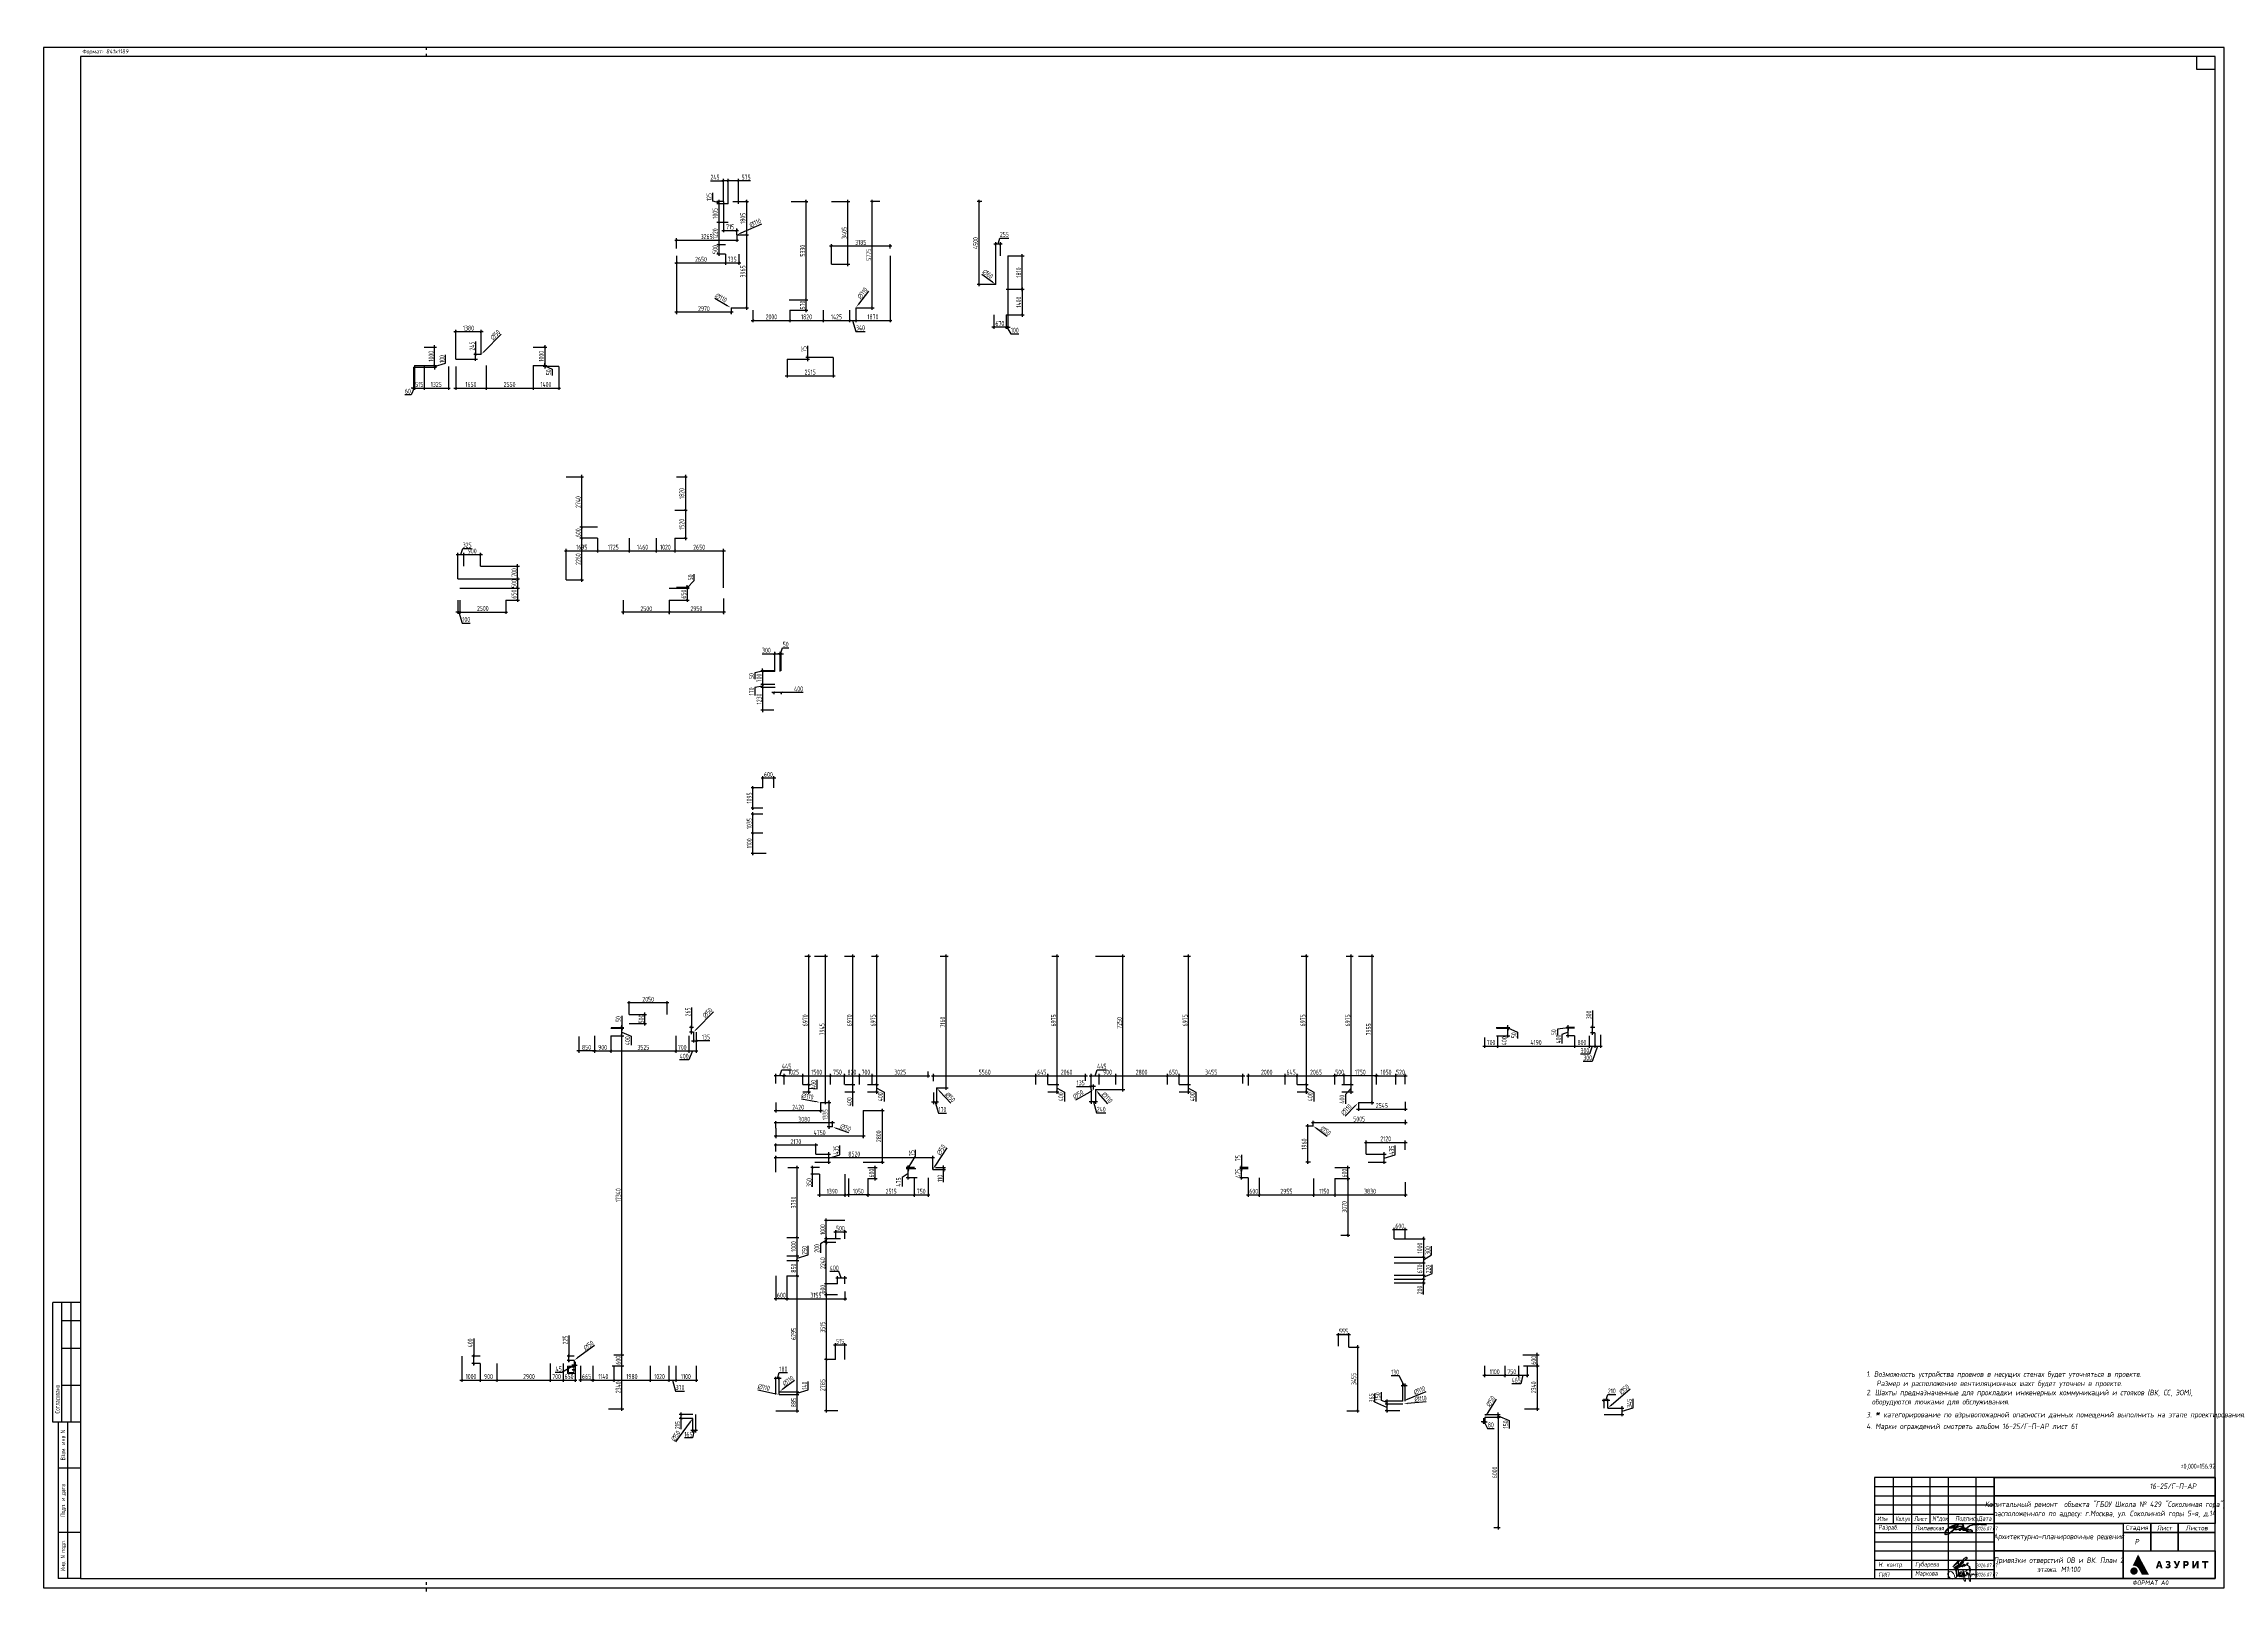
# Paper-space layout '2 этаж' of a CAD drawing. Header units: millimetres. Extents: x -131 to 1054, y -74 to 767.
# The model-space entities are those that its viewports show. They can reach past a viewport. Long polylines and large blocks are cut down to what shows.
import ezdxf
from ezdxf import colors
from ezdxf.entities.mleader import LeaderData, LeaderLine
from ezdxf.enums import TextEntityAlignment as Align
from ezdxf.math import Vec2, Vec3

# ---------------------------------------------------------------- set-up
doc = ezdxf.new("R2010")
doc.units = ezdxf.units.MM
doc.linetypes.add('ACAD_ISO03W100', pattern=[30, 12, -18])
doc.layers.add('_RAMKA', color=7, linetype='Continuous')
doc.layers.add('РАЗМЕРЫ КРОВЛИ ОВ', color=204, linetype='Continuous')
for name, color, linetype, lineweight in [('_STAMP', 250, 'Continuous', 30), ('_TEXT', 189, 'Continuous', 30), ('АПР_Примечание', 250, 'Continuous', 9), ('АР_Отметки', 250, 'Continuous', 15), ('АР_Размеры нов.', 15, 'Continuous', 0), ('Сан.техника', 153, 'Continuous', 9)]:
    doc.layers.add(name, color=color, linetype=linetype, lineweight=lineweight)
doc.layers.add('ПОДПИСИ', color=7, linetype='Continuous', lineweight=9, true_color=0x0052a5)
doc.layers.get('0').off()
doc.layers.get('Defpoints').freeze()
doc.layers.get('АР_Размеры нов.').off()
doc.styles.add('ISOCPEUR', font='isocpeur.ttf', dxfattribs={"width": 0.7})
doc.styles.add('SIMPLEX', font='simplex.shx', dxfattribs={"width": 0.85, "oblique": 7})
doc.styles.add('Архитект', font='isocpeur.ttf', dxfattribs={"width": 0.8, "oblique": 8})
doc.styles.add('Архитектурный', font='isocpeur.ttf', dxfattribs={"oblique": 8})
doc.styles.add('Архитектурный размер', font='isocpeur.ttf', dxfattribs={"width": 0.8, "oblique": 8})
doc.dimstyles.new('R_100', dxfattribs={"dimtxt": 270, "dimasz": 120, "dimexe": 100, "dimexo": 0, "dimgap": 60, "dimtad": 1, "dimdec": 0, "dimrnd": 5, "dimzin": 0, "dimdsep": 46, "dimtxsty": 'ISOCPEUR', "dimblk": 'ARCHTICK', "dimcen": 0, "dimdle": 100, "dimclrd": 256, "dimclre": 256, "dimclrt": 256, "dimadec": 0, "dimazin": 0, "dimtfac": 2, "dimtdec": 0, "dimtofl": 0, "dimtmove": 1, "dimatfit": 3, "dimfxl": 1, "dimtvp": 3, "dimtolj": 1, "dimtzin": 0, "dimarcsym": 0})

# ---------------------------------------------------------------- blocks, each defined once
blk = doc.blocks.new('Логотип Азурит')
at = {"layer": '_STAMP', "linetype": 'Continuous', "true_color": 0x2a3756}
h = blk.add_hatch(color=159, dxfattribs=at)
h.dxf.hatch_style = 1
h.paths.add_polyline_path([(-39.4, 8.5), (-40, 9.6), (-40.6, 10.7), (-41.1, 11.7), (-41.6, 12.6), (-41.8, 12.9), (-41.9, 13), (-41.9, 12.9), (-42, 12.8), (-42.4, 12), (-42.8, 11.2), (-43.1, 10.5), (-43.5, 9.7), (-44.2, 8.3), (-44.5, 7.6), (-44.7, 7.1), (-44.8, 6.9), (-44.7, 6.9), (-44.5, 7), (-44.3, 7), (-44.1, 7), (-43.9, 7), (-43.7, 6.9), (-43.6, 6.9), (-43.4, 6.9), (-43.2, 6.8), (-43.1, 6.7), (-42.9, 6.7), (-42.7, 6.6), (-42.6, 6.5), (-42.4, 6.4), (-42.3, 6.3), (-42.2, 6.2), (-42, 6), (-41.9, 5.9), (-41.8, 5.8), (-41.7, 5.7), (-41.6, 5.5), (-41.3, 4.9), (-41, 4.4), (-40.6, 3.6), (-40, 2.6), (-39.8, 2.1), (-37.9, 2.1), (-36.5, 2.1), (-35.9, 2.1), (-36.5, 3.1), (-36.8, 3.8), (-37.2, 4.4), (-37.7, 5.3), (-38.2, 6.3), (-38.5, 6.9), (-38.9, 7.5)])
at = {"layer": '_STAMP', "linetype": 'Continuous', "true_color": 0x1447b7}
h = blk.add_hatch(color=162, dxfattribs=at)
h.dxf.hatch_style = 1
h.paths.add_polyline_path([(-42.1, 4.2), (-42.1, 4.4), (-42.1, 4.6), (-42.2, 4.8), (-42.3, 4.9), (-42.4, 5.1), (-42.5, 5.3), (-42.6, 5.4), (-42.7, 5.5), (-42.8, 5.6), (-42.9, 5.7), (-43.1, 5.9), (-43.4, 6), (-43.6, 6), (-43.9, 6.1), (-44.2, 6.1), (-44.4, 6.1), (-44.5, 6), (-44.7, 6), (-44.9, 5.9), (-45, 5.8), (-45.2, 5.7), (-45.4, 5.6), (-45.5, 5.5), (-45.6, 5.3), (-45.7, 5.2), (-45.8, 5), (-45.9, 4.9), (-46, 4.7), (-46, 4.5), (-46.1, 4.3), (-46.1, 4.1), (-46.1, 3.9), (-46, 3.7), (-46, 3.5), (-45.9, 3.4), (-45.9, 3.2), (-45.8, 3.1), (-45.7, 3), (-45.6, 2.9), (-45.5, 2.8), (-45.4, 2.7), (-45.3, 2.6), (-45.2, 2.5), (-45.1, 2.4), (-45, 2.3), (-44.8, 2.3), (-44.7, 2.2), (-44.6, 2.2), (-44.4, 2.2), (-44.3, 2.1), (-44.1, 2.1), (-43.8, 2.1), (-43.6, 2.2), (-43.3, 2.3), (-43.1, 2.4), (-42.9, 2.5), (-42.7, 2.7), (-42.6, 2.8), (-42.4, 3), (-42.3, 3.1), (-42.3, 3.3), (-42.2, 3.5), (-42.1, 3.7), (-42.1, 3.8), (-42.1, 4)])
at = {"layer": '_STAMP', "linetype": 'Continuous', "true_color": 0x2a3756}
h = blk.add_hatch(color=159, dxfattribs=at)
h.dxf.hatch_style = 1
h.paths.add_polyline_path([(-29.3, 7.9), (-29.6, 8.8), (-29.9, 9.5), (-30.4, 9.5), (-30.9, 9.5), (-30.9, 9.4), (-31.3, 8.4), (-31.6, 7.3), (-32, 6.3), (-32.2, 5.6), (-32.1, 5.6), (-31.7, 5.6), (-31.2, 5.6), (-31.1, 6), (-31, 6.4), (-30.4, 6.4), (-29.8, 6.4), (-29.6, 6), (-29.5, 5.6), (-29, 5.6), (-28.5, 5.6), (-28.6, 5.8), (-28.9, 6.8)])
h.paths.add_polyline_path([(-30.8, 7.2), (-30.7, 7.3), (-30.6, 7.9), (-30.4, 8.4), (-30.4, 8.6), (-30.4, 8.7), (-30.4, 8.6), (-30.3, 8.4), (-30.2, 8.1), (-30.1, 7.7), (-30, 7.3), (-30, 7.2), (-30.4, 7.2)], flags=16)
h = blk.add_hatch(color=159, dxfattribs=at)
h.dxf.hatch_style = 1
h.paths.add_polyline_path([(-24.4, 7.3), (-24.5, 7.4), (-24.6, 7.5), (-24.7, 7.6), (-24.8, 7.6), (-24.7, 7.7), (-24.6, 7.8), (-24.5, 7.9), (-24.5, 8), (-24.4, 8.1), (-24.3, 8.2), (-24.3, 8.3), (-24.3, 8.3), (-24.3, 8.5), (-24.3, 8.7), (-24.3, 8.7), (-24.3, 8.8), (-24.4, 9), (-24.5, 9.1), (-24.6, 9.3), (-24.8, 9.4), (-24.9, 9.5), (-25.1, 9.5), (-25.3, 9.6), (-25.6, 9.6), (-25.7, 9.6), (-25.9, 9.6), (-26.1, 9.6), (-26.2, 9.5), (-26.4, 9.5), (-26.5, 9.4), (-26.7, 9.3), (-26.8, 9.2), (-26.9, 9.2), (-26.8, 9), (-26.6, 8.7), (-26.5, 8.5), (-26.5, 8.5), (-26.5, 8.5), (-26.3, 8.6), (-26.2, 8.7), (-26.1, 8.7), (-25.9, 8.8), (-25.8, 8.8), (-25.7, 8.8), (-25.6, 8.8), (-25.5, 8.8), (-25.5, 8.7), (-25.4, 8.7), (-25.3, 8.6), (-25.3, 8.6), (-25.3, 8.5), (-25.3, 8.4), (-25.3, 8.3), (-25.3, 8.2), (-25.4, 8.1), (-25.4, 8.1), (-25.4, 8.1), (-25.5, 8), (-25.6, 8), (-25.8, 8), (-26.1, 8), (-26.1, 7.6), (-26.1, 7.2), (-25.8, 7.2), (-25.5, 7.2), (-25.5, 7.2), (-25.4, 7.2), (-25.3, 7.2), (-25.3, 7.1), (-25.2, 7.1), (-25.2, 7), (-25.2, 7), (-25.2, 6.9), (-25.2, 6.8), (-25.2, 6.7), (-25.2, 6.6), (-25.2, 6.6), (-25.3, 6.5), (-25.3, 6.5), (-25.4, 6.5), (-25.4, 6.4), (-25.5, 6.4), (-25.7, 6.4), (-25.8, 6.4), (-25.9, 6.4), (-26, 6.4), (-26.2, 6.5), (-26.3, 6.6), (-26.4, 6.7), (-26.5, 6.8), (-26.8, 6.5), (-26.9, 6.3), (-27, 6.2), (-27, 6.1), (-27, 6.1), (-26.9, 6.1), (-26.8, 6), (-26.6, 5.8), (-26.4, 5.7), (-26.2, 5.6), (-26, 5.6), (-25.8, 5.6), (-25.5, 5.6), (-25.3, 5.6), (-25.1, 5.6), (-25, 5.7), (-24.9, 5.7), (-24.7, 5.8), (-24.6, 5.9), (-24.5, 5.9), (-24.4, 6), (-24.4, 6.1), (-24.3, 6.2), (-24.3, 6.4), (-24.2, 6.5), (-24.2, 6.7), (-24.2, 6.8), (-24.2, 6.9), (-24.2, 7.1), (-24.3, 7.2), (-24.3, 7.3)])
h = blk.add_hatch(color=159, dxfattribs=at)
h.dxf.hatch_style = 1
h.paths.add_polyline_path([(-19.6, 8), (-19.4, 8.7), (-19.1, 9.2), (-19, 9.5), (-19.2, 9.5), (-19.5, 9.5), (-20, 9.5), (-20, 9.4), (-20.3, 8.7), (-20.6, 7.8), (-20.6, 7.7), (-20.7, 7.6), (-20.7, 7.6), (-20.7, 7.7), (-20.8, 8), (-21, 8.4), (-21.3, 9.1), (-21.5, 9.5), (-22.1, 9.5), (-22.6, 9.5), (-22.4, 9.2), (-21.9, 8.2), (-21.3, 7.1), (-21.1, 6.6), (-21.1, 6.6), (-21.1, 6.5), (-21.1, 6.5), (-21.2, 6.4), (-21.3, 6.4), (-21.4, 6.4), (-21.5, 6.4), (-21.5, 6.4), (-21.6, 6.4), (-21.7, 6.5), (-21.8, 6.5), (-21.9, 6.5), (-21.9, 6.4), (-22.1, 6), (-22.2, 5.9), (-22.2, 5.8), (-22.1, 5.8), (-21.9, 5.7), (-21.8, 5.6), (-21.7, 5.6), (-21.5, 5.6), (-21.3, 5.6), (-21.1, 5.6), (-21, 5.6), (-20.9, 5.7), (-20.8, 5.7), (-20.7, 5.8), (-20.6, 5.8), (-20.6, 5.9), (-20.5, 6), (-20.3, 6.2), (-20.3, 6.4), (-20.2, 6.5), (-19.9, 7.3)])
h = blk.add_hatch(color=159, dxfattribs=at)
h.dxf.hatch_style = 1
h.paths.add_polyline_path([(-14.5, 7.5), (-14.4, 7.6), (-14.4, 7.7), (-14.3, 8), (-14.3, 8.2), (-14.3, 8.4), (-14.4, 8.6), (-14.4, 8.8), (-14.5, 8.9), (-14.6, 9), (-14.6, 9.1), (-14.7, 9.2), (-14.8, 9.3), (-14.9, 9.4), (-15.1, 9.4), (-15.2, 9.5), (-15.3, 9.5), (-15.5, 9.5), (-16.3, 9.5), (-17.2, 9.5), (-17.2, 7.6), (-17.2, 5.6), (-16.7, 5.6), (-16.3, 5.6), (-16.3, 6.2), (-16.3, 6.8), (-15.9, 6.8), (-15.6, 6.8), (-15.4, 6.9), (-15.2, 6.9), (-15, 7), (-14.8, 7.1), (-14.7, 7.2), (-14.6, 7.4)])
h.paths.add_polyline_path([(-15.6, 7.7), (-15.7, 7.7), (-16, 7.7), (-16.3, 7.7), (-16.3, 8.2), (-16.3, 8.7), (-15.9, 8.7), (-15.6, 8.7), (-15.6, 8.7), (-15.5, 8.7), (-15.4, 8.6), (-15.4, 8.5), (-15.3, 8.4), (-15.3, 8.4), (-15.3, 8.2), (-15.3, 8.1), (-15.3, 8), (-15.3, 7.9), (-15.4, 7.9), (-15.4, 7.8), (-15.4, 7.8), (-15.5, 7.7)], flags=16)
h = blk.add_hatch(color=159, dxfattribs=at)
h.dxf.hatch_style = 1
h.paths.add_polyline_path([(-10.1, 7.8), (-10, 8), (-9.9, 8.1), (-9.9, 7.9), (-10, 7.5), (-10, 6.7), (-10, 5.6), (-9.5, 5.6), (-9, 5.6), (-9, 7.6), (-9, 9.5), (-9.5, 9.5), (-10, 9.5), (-10.4, 8.9), (-10.8, 8.1), (-11, 7.8), (-11.3, 7.3), (-11.4, 7.1), (-11.4, 7), (-11.4, 7.3), (-11.4, 7.8), (-11.4, 8.6), (-11.4, 9.5), (-11.9, 9.5), (-12.3, 9.5), (-12.3, 7.6), (-12.3, 5.6), (-11.9, 5.6), (-11.4, 5.6), (-11.2, 5.9), (-10.6, 6.9), (-10.3, 7.4)])
h = blk.add_hatch(color=159, dxfattribs=at)
h.dxf.hatch_style = 1
h.paths.add_polyline_path([(-3.7, 9.1), (-3.7, 9.5), (-5.4, 9.5), (-7.1, 9.5), (-7.1, 9.1), (-7.1, 8.7), (-6.5, 8.7), (-5.9, 8.7), (-5.9, 7.2), (-5.9, 5.6), (-5.4, 5.6), (-5, 5.6), (-5, 7.2), (-5, 8.7), (-4.3, 8.7), (-3.7, 8.7)])
blk = doc.blocks.new('подпись Липавская')
at = {"color": 162, "lineweight": 18, "true_color": 0x0034d1}
for points, knots in [([(2.4, -0.6), (1.9, -1.1), (1.5, -1.5), (0.6, -2.3), (0.2, -2.6), (-0.4, -3.1), (-0.8, -3.3), (-1.5, -3.6), (-1.9, -3.7), (-2.4, -3.8), (-2.6, -3.8), (-2.9, -3.6), (-3, -3.5), (-3.1, -3.2), (-3, -3.1), (-3, -2.6), (-2.9, -2.3), (-2.6, -1.9), (-2.5, -1.7), (-2, -1), (-1.6, -0.6), (-0.8, 0.1), (-0.4, 0.4), (0.6, 0.9), (1, 1.2), (1.6, 1.4), (1.6, 1.4), (1.7, 1.5)], [1.927995, 1.927995, 1.927995, 1.927995, 2.162861, 2.162861, 2.342684, 2.342684, 2.481252, 2.481252, 2.589465, 2.589465, 2.644352, 2.644352, 2.684993, 2.684993, 2.725633, 2.725633, 2.816518, 2.816518, 2.907403, 2.907403, 3.101021, 3.101021, 3.294638, 3.294638, 3.488255, 3.488255, 3.514244, 3.514244, 3.514244, 3.514244]), ([(1.5, 0.1), (1.6, 0.1), (1.8, 0.1), (2, 0.2), (2.1, 0.3), (2.5, 0.4), (2.7, 0.6), (3, 0.7)], [0.9055552, 0.9055552, 0.9055552, 0.9055552, 0.9629326, 0.9629326, 1.02031, 1.02031, 1.1239395, 1.1239395, 1.1239395, 1.1239395]), ([(6.8, 0.3), (6.6, 0.1), (6.3, 0), (5.8, -0.3), (5.5, -0.5), (5, -0.7), (4.7, -0.8), (4.2, -1), (4, -1), (3.6, -1.1), (3.4, -1.1), (3, -1.1), (2.8, -1.1), (2.6, -1), (2.5, -1), (2.4, -0.8), (2.3, -0.7), (2.4, -0.6)], [4.3062538, 4.3062538, 4.3062538, 4.3062538, 4.4138757, 4.4138757, 4.5214976, 4.5214976, 4.6291196, 4.6291196, 4.7090277, 4.7090277, 4.7729116, 4.7729116, 4.8231548, 4.8231548, 4.8495834, 4.8495834, 4.87234, 4.87234, 4.87234, 4.87234]), ([(2.8, -0.2), (3.1, 0.1), (3.6, 0.3), (4.3, 0.6), (4.6, 0.7), (5.2, 0.9), (5.6, 0.9), (6.2, 1), (6.5, 1), (6.8, 1)], [4.9347748, 4.9347748, 4.9347748, 4.9347748, 5.0568055, 5.0568055, 5.1788362, 5.1788362, 5.3146558, 5.3146558, 5.3908243, 5.3908243, 5.3908243, 5.3908243]), ([(5.1, 2.3), (5.5, 2.3), (5.9, 2.2), (6.5, 2), (6.7, 2), (7.1, 1.6), (7.3, 1.3), (7.3, 1), (7.2, 0.9), (7.2, 0.8)], [3.9400756, 3.9400756, 3.9400756, 3.9400756, 4.077799, 4.077799, 4.1515227, 4.1515227, 4.2252463, 4.2252463, 4.2499379, 4.2499379, 4.2499379, 4.2499379]), ([(7.2, 0.8), (7.3, 0.7), (7.3, 0.5), (7.3, 0.3), (7.3, 0.2), (7.3, 0), (7.2, 0), (7.2, 0)], [5.43291642, 5.43291642, 5.43291642, 5.43291642, 5.46279586, 5.46279586, 5.4926753, 5.4926753, 5.50331351, 5.50331351, 5.50331351, 5.50331351]), ([(7.2, 0), (7.4, 0), (7.5, 0), (7.8, 0), (8, 0), (8.2, -0.2), (8.3, -0.3), (8.3, -0.4)], [6.0978529, 6.0978529, 6.0978529, 6.0978529, 6.1425729, 6.1425729, 6.1872929, 6.1872929, 6.2036694, 6.2036694, 6.2036694, 6.2036694]), ([(8.7, -0.5), (8.8, -0.1), (9.2, 0.3), (9.8, 0.8), (10.2, 1.1), (11, 1.4), (11.4, 1.5), (12.7, 1.7), (13.6, 1.8), (15, 1.9), (15.7, 1.9), (16.8, 1.9), (17.2, 1.9), (18, 1.8), (18.5, 1.8), (19.2, 1.7), (19.4, 1.7), (19.7, 1.7)], [7.769656, 7.769656, 7.769656, 7.769656, 7.921996, 7.921996, 8.074335, 8.074335, 8.226675, 8.226675, 8.542229, 8.542229, 8.775159, 8.775159, 8.93404, 8.93404, 9.09292, 9.09292, 9.186254, 9.186254, 9.186254, 9.186254]), ([(6.6, -0.7), (6.5, -0.8), (6.4, -0.9), (6, -1.1), (5.7, -1.3), (5.4, -1.4), (5.3, -1.4), (5.2, -1.4), (5.1, -1.4), (5, -1.4), (5, -1.4), (4.9, -1.4), (4.8, -1.3), (4.8, -1.1), (4.8, -1.1), (4.9, -1), (4.9, -1), (4.9, -0.9), (5, -0.9), (5.1, -0.8), (5.3, -0.7), (5.5, -0.6), (5.6, -0.5), (5.9, -0.4), (6, -0.3), (6.3, -0.3), (6.3, -0.3), (6.4, -0.2)], [5.5967371, 5.5967371, 5.5967371, 5.5967371, 5.6654435, 5.6654435, 5.7341498, 5.7341498, 5.7599769, 5.7599769, 5.7754743, 5.7754743, 5.7848694, 5.7848694, 5.7920528, 5.7920528, 5.7992363, 5.7992363, 5.8064198, 5.8064198, 5.8255794, 5.8255794, 5.8652806, 5.8652806, 5.9049817, 5.9049817, 5.9720452, 5.9720452, 5.9983972, 5.9983972, 5.9983972, 5.9983972]), ([(7.7, -1.2), (7.7, -1.3), (7.6, -1.3), (7.4, -1.4), (7.3, -1.5), (7.1, -1.5), (7, -1.5), (6.9, -1.4), (6.9, -1.4), (6.8, -1.3), (6.8, -1.2), (6.8, -1.1), (6.8, -1), (6.9, -0.9), (6.9, -0.9), (7, -0.8), (7.1, -0.7), (7.4, -0.6), (7.6, -0.5), (7.7, -0.5)], [6.3030834, 6.3030834, 6.3030834, 6.3030834, 6.3311025, 6.3311025, 6.3581066, 6.3581066, 6.3684891, 6.3684891, 6.3749758, 6.3749758, 6.3814625, 6.3814625, 6.3879491, 6.3879491, 6.4022384, 6.4022384, 6.4305971, 6.4305971, 6.4944159, 6.4944159, 6.4944159, 6.4944159]), ([(8.6, -1.2), (8.5, -1.3), (8.4, -1.3), (8.3, -1.4), (8.2, -1.4), (8.1, -1.5), (8, -1.5), (7.9, -1.4), (7.8, -1.4), (7.7, -1.3), (7.7, -1.3), (7.7, -1.2)], [6.63437936, 6.63437936, 6.63437936, 6.63437936, 6.65591892, 6.65591892, 6.6718971, 6.6718971, 6.68234273, 6.68234273, 6.6889962, 6.6889962, 6.69151939, 6.69151939, 6.69151939, 6.69151939]), ([(9.7, -1.1), (9.9, -1.1), (10.3, -1), (11, -1), (11.3, -1), (11.8, -1.2), (11.9, -1.4), (12.1, -1.8), (12, -2.1), (11.8, -2.3), (11.7, -2.4), (11.3, -2.5), (11.2, -2.5), (10.6, -2.5), (10.3, -2.5), (9.7, -2.3), (9.5, -2.2), (9.1, -2), (8.9, -1.9), (8.6, -1.5), (8.6, -1.4), (8.6, -1.2)], [7.0162906, 7.0162906, 7.0162906, 7.0162906, 7.0993883, 7.0993883, 7.1824861, 7.1824861, 7.2545595, 7.2545595, 7.301037, 7.301037, 7.3475144, 7.3475144, 7.3939919, 7.3939919, 7.486045, 7.486045, 7.578098, 7.578098, 7.6546435, 7.6546435, 7.6967383, 7.6967383, 7.6967383, 7.6967383]), ([(9.2, -0.6), (9.2, -0.6), (9.3, -0.6), (9.5, -0.5), (9.5, -0.5), (9.6, -0.5), (9.7, -0.6), (9.8, -0.8), (9.8, -0.8), (9.8, -0.9), (9.8, -1), (9.8, -1), (9.7, -1.1), (9.7, -1.1)], [6.85701628, 6.85701628, 6.85701628, 6.85701628, 6.88166544, 6.88166544, 6.8944683, 6.8944683, 6.90289754, 6.90289754, 6.91132677, 6.91132677, 6.91975601, 6.91975601, 6.93200035, 6.93200035, 6.93200035, 6.93200035])]:
    blk.add_open_spline(points, degree=3, knots=knots, dxfattribs=at)
blk.add_spline([(0, 0), (0, -0.1), (0.3, -0.2), (0.8, 0), (1.4, 0.3), (1.9, 0.6), (2.3, 0.9), (2.7, 1.2), (2.9, 1.5), (3, 1.7), (3, 1.9), (2.7, 1.9), (2.4, 1.7), (1.8, 1.3), (1.5, 1), (1.2, 0.5), (1.1, 0.1), (1.2, -0.1), (1.6, -0.2), (2.1, 0), (2.5, 0.2), (2.9, 0.4), (3.5, 0.7), (4.1, 1.2), (4.6, 1.8), (4.8, 2.1), (4.9, 2.3), (4.5, 2.1), (4.1, 1.7), (3.7, 1.3), (3.1, 0.5), (2.4, -0.2), (1.7, -1), (0.7, -1.8), (-0.1, -2.5), (-1.4, -3.3), (-2.7, -3.4), (-2.7, -2.6), (-2.3, -1.8), (-1.6, -1), (-0.5, -0.1), (1, 0.8), (2, 1.3), (3.5, 1.8), (4.9, 2), (5.9, 2), (6.5, 1.8), (6.9, 1.5), (7, 1.1), (6.6, 0.4), (5.7, -0.1), (4.4, -0.6), (3.4, -0.9), (2.6, -0.8), (3.8, 0.1), (4.9, 0.5), (6.3, 0.7), (7.1, 0.5), (7, 0.1), (6.8, -0.2), (6.4, -0.5), (5.9, -0.9), (5, -1.2), (5.4, -0.9), (5.6, -0.8), (5.9, -0.6), (6.2, -0.5), (6.9, -0.3), (7.6, -0.2), (8, -0.4), (8.1, -0.4), (8, -0.6), (7.7, -1), (7.3, -1.2), (7, -1.2), (7.2, -1), (7.4, -0.9), (7.8, -0.7), (8.1, -0.6), (8.4, -0.6), (8.5, -0.7), (8.4, -1.1), (8.2, -1.2), (8, -1.2), (8, -1), (8.2, -0.9), (8.7, -0.9), (9, -0.9), (9.6, -0.8), (9.4, -1.1), (10.8, -1.2), (11.7, -1.6), (11.8, -1.9), (10.3, -2.2), (9.5, -1.9), (8.9, -1.5), (8.8, -0.7), (9.2, -0.1), (9.8, 0.5), (10.7, 1), (12.2, 1.4), (13.8, 1.6), (15.5, 1.7), (16.6, 1.7), (17.2, 1.6), (18.3, 1.6), (19.6, 1.4)], degree=3, dxfattribs=at)
for points in [[(0.2, 0.1), (0.5, 0.1), (0.6, 0.2), (0.9, 0.3)], [(1.6, 0.7), (1.9, 0.9), (2.1, 1), (2.3, 1.2)], [(2, 1.1), (1.8, 0.9), (1.7, 0.8), (1.6, 0.7)], [(3.3, 0.4), (3.1, 0.2), (3, 0), (2.8, -0.2)], [(3.2, 2), (3.6, 2), (3.9, 2.1), (4.2, 2.2)], [(8.3, -0.4), (8.4, -0.4), (8.6, -0.4), (8.7, -0.5)]]:
    blk.add_open_spline(points, degree=3, dxfattribs=at)
blk = doc.blocks.new('Маркова')
at = {"layer": 'ПОДПИСИ'}
for points in [[(44384.16, 26837.52), (44384.02, 26837.95), (44383.86, 26838.46), (44383.67, 26838.92), (44383.36, 26839.36), (44382.92, 26839.82), (44382.37, 26840.02), (44381.91, 26839.87), (44381.53, 26839.53), (44381.38, 26839.14), (44381.38, 26838.69), (44381.61, 26838.16), (44381.82, 26837.83), (44382.25, 26837.39), (44382.84, 26837.07), (44383.53, 26837.07), (44383.96, 26837.22), (44384.63, 26837.82), (44384.75, 26838.6), (44384.75, 26839.25), (44384.75, 26840.2), (44384.75, 26840.92)], [(44384.96, 26840.5), (44384.84, 26841), (44384.62, 26841.2), (44384.35, 26841.2), (44384.24, 26840.96), (44384.24, 26840.55), (44384.41, 26840.01), (44384.62, 26839.21), (44384.92, 26838.49), (44385.18, 26837.92), (44385.36, 26839.06), (44385.43, 26839.91), (44385.43, 26840.64), (44385.43, 26840.89), (44385.19, 26840.95), (44385.19, 26840.77), (44385.34, 26839.78), (44385.66, 26838.18), (44385.84, 26837.88), (44386.06, 26838.38), (44386.19, 26839.11), (44386.19, 26839.42), (44385.86, 26839.42), (44385.74, 26839.02), (44385.85, 26838.57), (44386.16, 26838.35), (44386.41, 26838.02), (44386.59, 26837.89), (44386.84, 26838.65), (44386.91, 26839.29), (44386.72, 26839.71), (44386.37, 26839.83), (44386.03, 26839.65), (44385.9, 26839.34), (44386.01, 26838.87), (44386.13, 26838.49), (44386.23, 26838.35), (44386.53, 26838.44), (44386.8, 26838.81), (44386.69, 26839.42), (44386.69, 26838.93), (44386.91, 26838.2), (44387.08, 26838.02), (44387.16, 26837.94), (44387.37, 26838.08), (44387.53, 26839.05), (44387.42, 26839.79), (44387.17, 26840.7), (44387.77, 26837.87), (44387.91, 26837.45), (44388.05, 26836.95), (44388.14, 26836.54), (44388.14, 26836.2), (44387.88, 26836.28), (44387.54, 26836.8), (44387.3, 26837.47), (44387.19, 26838.24), (44387.19, 26838.85), (44387.56, 26839.4), (44387.69, 26839.4), (44387.84, 26838.89), (44387.99, 26838.52), (44388.2, 26838.24), (44388.31, 26838.24), (44388.45, 26838.62), (44388.56, 26839.33), (44388.56, 26839.82), (44388.99, 26838.58), (44388.84, 26839.38), (44388.96, 26839.55), (44389.15, 26839.24), (44389.31, 26838.93), (44389.48, 26838.73), (44389.74, 26839.03), (44389.9, 26839.65), (44390, 26840.29), (44389.86, 26841.59), (44389.69, 26841.82), (44389.56, 26841.68), (44389.56, 26841.3), (44389.7, 26840.31), (44389.89, 26838.82), (44389.99, 26837.79), (44389.99, 26837.09), (44389.99, 26836.15), (44389.72, 26836.32), (44389.53, 26836.9), (44389.4, 26837.91), (44389.4, 26838.5), (44389.48, 26839.15), (44389.86, 26838.76), (44389.86, 26838.62), (44390.05, 26838.01), (44390.31, 26838.39), (44390.66, 26839.02), (44390.82, 26838.67), (44391.19, 26839.01), (44391.41, 26838.69), (44391.93, 26838.78), (44392.24, 26838.65), (44392.64, 26838.79)]]:
    blk.add_spline(points, degree=3, dxfattribs=at)
blk = doc.blocks.new('_Azurit_Stamp 1')
at = {"color": 172, "lineweight": 5, "true_color": 0x1616e3}
for p, q in [((-139.5, 9.9), (-142.6, 6.4)), ((-139.4, 9.9), (-142.6, 6.3)), ((-142.6, 6.4), (-139.5, 9.1)), ((-142.6, 6.3), (-139.5, 9)), ((-141.2, 5.3), (-139.4, 7.3)), ((-141, 5.2), (-141.2, 5.3)), ((-141.1, 5.3), (-139.4, 7.2)), ((-141, 5.3), (-141.1, 5.3)), ((-140.7, 5.4), (-141, 5.3)), ((-140.7, 5.3), (-141, 5.2)), ((-140.1, 6), (-140.7, 5.4)), ((-140, 5.9), (-140.7, 5.3)), ((-140, 6.1), (-139.3, 6.6)), ((-140, 5.9), (-139.9, 6)), ((-139.8, 6.1), (-139.3, 6.5)), ((-139.4, 9.1), (-139.2, 9.3)), ((-139.4, 9), (-139.2, 9.2)), ((-139.3, 7.3), (-138.9, 7.9)), ((-139.3, 7.4), (-139, 7.8)), ((-139.2, 6.6), (-139.3, 6.5)), ((-139.3, 6.5), (-139.3, 6.3)), ((-139.3, 6.4), (-139.3, 6.2)), ((-139.3, 6.3), (-139.1, 6.2)), ((-139.3, 6.2), (-139.1, 6.1)), ((-139.2, 6.8), (-136.8, 8.9)), ((-139.2, 6.6), (-136.7, 8.8)), ((-139, 7.3), (-139.2, 6.8)), ((-139, 7.2), (-139.2, 6.8)), ((-139.1, 6.2), (-138.7, 6.4)), ((-139.1, 6.1), (-138.7, 6.3)), ((-139.1, 6.1), (-138.7, 6.3)), ((-136.8, 8.9), (-139, 7.2)), ((-136.8, 8.9), (-139, 7.3)), ((-138.9, 7.9), (-136.6, 10.7)), ((-138.7, 8), (-136.5, 10.7)), ((-138.7, 6.4), (-136.4, 7.9)), ((-138.6, 6.3), (-137.4, 7.2)), ((-137.4, 7.2), (-137.8, 6.8)), ((-137.2, 7.3), (-137.7, 6.7)), ((-137.2, 7.3), (-136.4, 7.9)), ((-137.2, 6.5), (-136.7, 6.9)), ((-137.2, 6.5), (-136.8, 6.8)), ((-136.4, 7.9), (-137.1, 7.5)), ((-137.1, 7.4), (-137.1, 7.4)), ((-136.1, 7.7), (-136.8, 6.8)), ((-136.1, 7.7), (-136.7, 6.9)), ((-136.7, 6.9), (-136, 7.6)), ((-136.7, 6.9), (-135.9, 7.5)), ((-136.7, 6.9), (-136.6, 6.8)), ((-136.6, 6.8), (-136.7, 6.9)), ((-136.6, 6.8), (-136.5, 6.7)), ((-136.6, 6.8), (-136.5, 6.8)), ((-133.7, 5.2), (-136.6, 3.4)), ((-133.7, 5.2), (-136.6, 3.4)), ((-136.5, 10.8), (-135.3, 11.6)), ((-136.5, 10.7), (-135.2, 11.5)), ((-136.5, 6.8), (-136.1, 6.9)), ((-136.5, 6.7), (-136.1, 6.8)), ((-136.4, 7.9), (-136.4, 7.9)), ((-136.1, 6.8), (-134.9, 7.6)), ((-136.1, 6.9), (-134.9, 7.6)), ((-134.8, 7.4), (-133.5, 6.3)), ((-134.7, 7.4), (-133.4, 6.3)), ((-134.2, 8.5), (-134.3, 8.5)), ((-134.2, 8.4), (-134.3, 8.4)), ((-134.3, 8.4), (-134.3, 8.4)), ((-134.2, 8.4), (-134.2, 8.5))]:
    blk.add_line(p, q, dxfattribs=at)
for points in [[(-140.1, 6), (-140.9, 5.7), (-141.6, 5.6), (-141.9, 5.7), (-141.8, 5.8), (-141.5, 6.2), (-139.4, 7.5)], [(-140, 6.1), (-140.9, 5.7), (-141.6, 5.7), (-141.8, 5.7), (-141.8, 5.8), (-141.5, 6.1), (-139.4, 7.5), (-139.4, 7.3)], [(-139.3, 6.4), (-139.8, 6.1), (-139.9, 6)], [(-139.3, 6.5), (-139.4, 6.5), (-139.8, 6.1), (-139.8, 6.1)], [(-139.5, 9), (-139.6, 8.1), (-139.4, 7.5)], [(-139.4, 9), (-139.5, 8.2), (-139.4, 7.6)], [(-139.4, 7.6), (-138.9, 7.9)], [(-139.4, 7.5), (-139, 7.8)], [(-139.4, 7.5), (-139.3, 7.4)], [(-139.4, 7.2), (-139.3, 6.8), (-139.3, 6.6)], [(-139.3, 7.3), (-139.2, 6.8)]]:
    blk.add_lwpolyline(points, dxfattribs=at)
for points in [[(-139.2, 9.2), (-138.8, 9.6, 0.664719), (-139, 9.8, 0.116051), (-139.3, 9.6, 0.12803), (-139.5, 9.3), (-139.5, 9.1)], [(-139.2, 9.3), (-138.9, 9.7, 0.620604), (-139, 9.8, 0.116009), (-139.3, 9.5, 0.126024), (-139.4, 9.3), (-139.4, 9.1)], [(-138.9, 7.9), (-138.5, 8.1), (-134.8, 11, 0.828646), (-135.3, 11.6)], [(-138.7, 8), (-138.6, 8.1), (-134.8, 11.1, 0.817588), (-135.2, 11.5)]]:
    blk.add_lwpolyline(points, format="xyb", dxfattribs=at)
for centre, radius, start, end in [((-137.6, 6.6), 0.222, 144.8899, 225.505), ((-137.6, 6.6), 0.164, 144.8899, 225.505), ((-137.5, 6.9), 0.428, 237.4946, 304.5474), ((-137.5, 6.9), 0.486, 237.4946, 304.5474), ((-136.8, 8.9), 0.0636, 335.3486, 107.8343), ((-136, 7.6), 0.131, 327.1495, 150.1539), ((-136, 7.6), 0.0731, 327.1495, 150.1539), ((-134.3, 7.8), 0.682, 96.4472, 194.9902), ((-134.3, 7.8), 0.624, 96.4472, 193.5642), ((-135.6, 8.9), 1.44, 299.6881, 338.4776), ((-134.3, 7.8), 0.682, 200.0512, 220.3111), ((-135.6, 8.9), 1.49, 299.157, 339.3007), ((-134.3, 7.8), 0.624, 199.0634, 220.3111), ((-134, 5.9), 0.707, 295.4048, 36.3986), ((-134, 5.9), 0.765, 295.4048, 36.3986)]:
    blk.add_arc(centre, radius, start, end, dxfattribs=at)
at = {"layer": '_STAMP', "lineweight": -2}
for p, q in [((-185, 50), (-120, 50)), ((-120, 55), (-120, 0)), ((-185, 45), (-120, 45)), ((-185, 40), (-120, 40)), ((-185, 25), (-120, 25)), ((-185, 20), (-120, 20)), ((-185, 15), (-120, 15)), ((-185, 10), (-120, 10)), ((-185, 5), (-120, 5))]:
    blk.add_line(p, q, dxfattribs=at)
at = {"layer": '_STAMP', "lineweight": 30}
for p, q in [((-175, 55), (-175, 30)), ((-165, 55), (-165, 0)), ((-155, 55), (-155, 30)), ((-145, 55), (-145, 0)), ((-130, 55), (-130, 0)), ((-185, 35), (-120, 35)), ((-185, 30), (-120, 30))]:
    blk.add_line(p, q, dxfattribs=at)
at = {"layer": '_STAMP', "lineweight": -2}
blk.add_lwpolyline([(-185, 0), (0, 0), (0, 55), (-185, 55)], close=True, dxfattribs=at)
at = {"layer": '_STAMP', "lineweight": 30}
for points in [[(-185, 0), (0, 0), (0, 55), (-185, 55)], [(-120, 55), (0, 55), (0, 45), (-120, 45)], [(-120, 45), (0, 45), (0, 30), (-120, 30)], [(-120, 30), (-50, 30), (-50, 15), (-120, 15)], [(-50, 25), (-35, 25), (-35, 30), (-50, 30)], [(-50, 15), (-35, 15), (-35, 25), (-50, 25)], [(-35, 25), (-20, 25), (-20, 30), (-35, 30)], [(-35, 15), (-20, 15), (-20, 25), (-35, 25)], [(-20, 25), (0, 25), (0, 30), (-20, 30)], [(-20, 15), (0, 15), (0, 25), (-20, 25)], [(-120, 15), (-50, 15), (-50, 0), (-120, 0)], [(-50, 15), (0, 15), (0, 0), (-50, 0)]]:
    blk.add_lwpolyline(points, close=True, dxfattribs=at)
at = {"color": 172, "lineweight": 5, "true_color": 0x1616e3}
blk.add_blockref('подпись Липавская', (-143.9, 27.6), dxfattribs=at)
at = {"linetype": 'Continuous'}
blk.add_blockref('Логотип Азурит', (0, 0), dxfattribs=at)
at = {"color": 172, "true_color": 0x1616e3, "xscale": 1.418317179910401, "yscale": 1.418317179910401, "zscale": 1.418317179910401}
blk.add_blockref('Маркова', (-63092.1, -38063.7), dxfattribs=at)
at = {"layer": '_STAMP', "style": 'Архитектурный', "oblique": 8, "width": 0.8}
for p in [(-130.1, 26.2), (-130.1, 6.2), (-130.1, 1.2)]:
    blk.add_text('2026.07.07', height=2, dxfattribs=at).set_placement(p)
at = {"layer": '_STAMP', "color": 7, "lineweight": -2, "attachment_point": 4, "style": 'Архитектурный размер'}
for s, width, gutter_width, heights, insert, char_height in [('{\\C256;\\c0;16-25/Г-П-АР}', 69.159, 0, [9.61], (-35.5, 50.2), 3), ('Изм', 10, 12.5, [0], (-183.7, 32.5), 2.5), ('Разраб.', 20, 12.5, [0], (-183, 27.5), 2.5), ('{\\W0.7;Кол.уч}', 10, 12.5, [0], (-173.7, 32.2), 2.5), ('Лист', 10, 12.5, [0], (-163.7, 32.5), 2.5), ('Липавская', 20, 12.5, [0], (-163, 27.5), 2.5), ('N%%Dдок', 10, 12.5, [0], (-153.7, 32.5), 2.5), ('Подпись', 10, 12.5, [0], (-141.2, 32.5), 2.5), ('Дата', 10, 12.5, [0], (-128.7, 32.5), 2.5), ('Н. контр.', 20, 12.5, [0], (-183, 7.3), 2.5), ('ГИП', 20, 12.5, [0], (-183, 2), 2.5), ('Губарева', 20, 12.5, [0], (-163, 7.5), 2.5), ('Маркова', 20, 12.5, [0], (-163, 2.5), 2.5)]:
    blk.add_mtext_dynamic_manual_height_columns(s, width=width, gutter_width=gutter_width, heights=heights, dxfattribs=dict(at, insert=insert, char_height=char_height))
at = {"layer": '_STAMP', "color": 7, "lineweight": -2, "char_height": 3, "attachment_point": 5, "style": 'Архитектурный размер'}
for s, insert, width in [('Капитальный ремонт  объекта "ГБОУ Школа № 429 "Соколиная гора", расположенного по адресу: г.Москва, ул. Соколиной горы 5-я, д.14', (-60, 37.5), 120), ('Архитектурно-планировочные решения', (-85, 22.5), 70)]:
    blk.add_mtext(s, dxfattribs=dict(at, insert=insert, width=width))
at = {"layer": '_STAMP', "lineweight": -2, "char_height": 2.5, "attachment_point": 5, "style": 'Архитектурный'}
for s, insert in [('Стадия', (-42.5, 27.5)), ('Лист', (-27.5, 27.5)), ('Листов', (-10, 27.5))]:
    blk.add_mtext_dynamic_manual_height_columns(s, width=15, gutter_width=12.5, heights=[0], dxfattribs=dict(at, insert=insert))
at = {"layer": '_TEXT', "lineweight": -2, "insert": (-42.5, 20), "char_height": 3, "attachment_point": 5, "style": 'Архитект'}
blk.add_mtext_dynamic_manual_height_columns('Р', width=13.353, gutter_width=12.5, heights=[9.08], dxfattribs=at)
blk = doc.blocks.new('_DOP_POLE')
at = {"layer": '_STAMP'}
for p, q in [((-15, 85), (-15, 150)), ((0, 150), (-15, 150)), ((-10, 85), (-10, 150)), ((-5, 85), (-5, 150)), ((0, 150), (0, 0)), ((0, 140), (-10, 140)), ((0, 125), (-10, 125)), ((0, 105), (-10, 105)), ((0, 85), (-15, 85)), ((-12, 85), (-12, 0)), ((-7, 85), (-7, 0)), ((0, 60), (-12, 60)), ((0, 25), (-12, 25)), ((0, 0), (-12, 0))]:
    blk.add_line(p, q, dxfattribs=at)
at = {"layer": '_TEXT', "style": 'ISOCPEUR', "width": 0.7}
for s, p in [('Согласовано', (-12.5, 97.5)), ('Взам. инв N', (-9.5, 72.5)), ('Подп. и дата', (-9.5, 42.5)), ('Инв. N подл.', (-9.5, 12.5))]:
    blk.add_text(s, height=2.5, rotation=90, dxfattribs=at).set_placement(p, align=Align.MIDDLE_CENTER)
blk = doc.blocks.new('*U1889')
at = {"color": 0}
for p, q in [((1172, 827), (1172, 834)), ((1182, 827), (1172, 827))]:
    blk.add_line(p, q, dxfattribs=at)
at = {"layer": '_RAMKA', "color": 253, "linetype": 'ACAD_ISO03W100', "ltscale": 0.12}
for p, q in [((210, 834), (210, 841)), ((210, 0), (210, 7))]:
    blk.add_line(p, q, dxfattribs=at)
at = {"layer": '_RAMKA', "color": 0}
for points in [[(2, 2), (1187, 2), (1187, 839), (2, 839)], [(22, 7), (1182, 7), (1182, 834), (22, 834)]]:
    blk.add_lwpolyline(points, close=True, dxfattribs=at)
at = {"layer": '_RAMKA'}
blk.add_blockref('_DOP_POLE', (22, 7), dxfattribs=at)
at = {"layer": '_RAMKA', "color": 8, "insert": (23, 836.5), "char_height": 2.2, "attachment_point": 4, "style": 'SIMPLEX'}
blk.add_mtext_dynamic_manual_height_columns('Формат: 841x1189', width=59.756, gutter_width=12.5, heights=[0], dxfattribs=at)
at = {"layer": '_RAMKA', "color": 8, "style": 'SIMPLEX', "oblique": 7, "width": 0.85}
blk.add_attdef('ФОРМАТ_А', (1137, 3.5), '', height=2.5, dxfattribs=at)
blk = doc.blocks.new('_DOTSMALL')
at = {"color": 0, "linetype": 'ByBlock', "const_width": 0.5}
blk.add_lwpolyline([(-0.0625, 0, 1), (0.0625, 0, 1)], format="xyb", close=True, dxfattribs=at)
blk = doc.blocks.new('сан.техника')
at = {"layer": 'Сан.техника', "linetype": 'Continuous', "lineweight": 5}
for p, q in [((-27, 168), (-79, 161)), ((-27, 168), (-79, 161)), ((-79, 139), (-27, 132)), ((-79, 139), (-27, 132)), ((25, 175), (-17, 171)), ((25, 175), (-17, 171)), ((-17, 129), (25, 125)), ((-17, 129), (25, 125)), ((-15, 164), (0, 164)), ((-15, 164), (0, 164)), ((0, 136), (-15, 136)), ((0, 136), (-15, 136)), ((0, 164), (0, 136)), ((0, 164), (0, 136))]:
    blk.add_line(p, q, dxfattribs=at)
for points in [[(59, 350), (-341, 350), (-341, -50), (59, -50)], [(0, 300), (-300, 300), (-300, 0), (0, 0)], [(0, 300), (-300, 300), (-300, 0), (0, 0)]]:
    blk.add_lwpolyline(points, close=True, dxfattribs=at)
for centre, radius, start, end in [((-78, 150), 11.2, 97.13862, 262.86077), ((-78, 150), 11.2, 97.13862, 262.86077), ((-15, 150), 21.1, 122.77072, 237.22867), ((-15, 150), 21.1, 122.77072, 237.22867), ((-15, 150), 13.6, 89.99969, 269.99969), ((-15, 150), 13.6, 89.99969, 269.99969), ((-15, 150), 21.1, 95.1693, 122.77072), ((-15, 150), 21.1, 95.1693, 122.77072), ((-15, 150), 21.1, 237.22867, 264.83008), ((-15, 150), 21.1, 237.22867, 264.83008), ((25, 150), 25, 269.99969, 89.99969), ((25, 150), 25, 269.99969, 89.99969)]:
    blk.add_arc(centre, radius, start, end, dxfattribs=at)
blk = doc.blocks.new('_ArchTick')
at = {"color": 0, "linetype": 'ByBlock', "const_width": 0.15}
blk.add_lwpolyline([(-0.5, -0.5), (0.5, 0.5)], dxfattribs=at)
blk = doc.blocks.new('*D3010')
at = {"layer": 'РАЗМЕРЫ КРОВЛИ ОВ', "lineweight": -2, "transparency": 16777216}
for p, q in [((-56462, 64440), (-57061, 64440)), ((-56961, 64540), (-56961, 61556)), ((-56332, 61656), (-57061, 61656))]:
    blk.add_line(p, q, dxfattribs=at)
at = {"layer": 'РАЗМЕРЫ КРОВЛИ ОВ', "lineweight": -2, "transparency": 16777216, "xscale": 120, "yscale": 120, "zscale": 120}
for p, rotation in [((-56961, 64440), 90), ((-56961, 61656), 270)]:
    blk.add_blockref('_ArchTick', p, dxfattribs=dict(at, rotation=rotation))
at = {"layer": 'РАЗМЕРЫ КРОВЛИ ОВ', "transparency": 16777216, "insert": (-57156, 63048), "char_height": 270, "attachment_point": 5, "rotation": 90, "style": 'ISOCPEUR'}
blk.add_mtext('\\A1;2785', dxfattribs=at)
blk = doc.blocks.new('*D3009')
at = {"layer": 'РАЗМЕРЫ КРОВЛИ ОВ', "lineweight": -2, "transparency": 16777216}
for p, q in [((-56562, 65226), (-55846, 65226)), ((-56462, 64440), (-56462, 65326)), ((-55946, 64440), (-55946, 65326))]:
    blk.add_line(p, q, dxfattribs=at)
at = {"layer": 'РАЗМЕРЫ КРОВЛИ ОВ', "lineweight": -2, "transparency": 16777216, "xscale": 120, "yscale": 120, "zscale": 120, "rotation": 180}
blk.add_blockref('_ArchTick', (-56462, 65226), dxfattribs=at)
at = {"layer": 'РАЗМЕРЫ КРОВЛИ ОВ', "lineweight": -2, "transparency": 16777216, "xscale": 120, "yscale": 120, "zscale": 120}
blk.add_blockref('_ArchTick', (-55946, 65226), dxfattribs=at)
at = {"layer": 'РАЗМЕРЫ КРОВЛИ ОВ', "transparency": 16777216, "insert": (-56204, 65421), "char_height": 270, "attachment_point": 5, "style": 'ISOCPEUR'}
blk.add_mtext('\\A1;515', dxfattribs=at)
blk = doc.blocks.new('*D3011')
at = {"layer": 'РАЗМЕРЫ КРОВЛИ ОВ', "lineweight": -2, "transparency": 16777216}
for p, q in [((-28475, 65776), (-29231, 65776)), ((-29131, 65155), (-29131, 65876)), ((-28575, 65110), (-28575, 65876))]:
    blk.add_line(p, q, dxfattribs=at)
at = {"layer": 'РАЗМЕРЫ КРОВЛИ ОВ', "lineweight": -2, "transparency": 16777216, "xscale": 120, "yscale": 120, "zscale": 120, "rotation": 180}
blk.add_blockref('_ArchTick', (-29131, 65776), dxfattribs=at)
at = {"layer": 'РАЗМЕРЫ КРОВЛИ ОВ', "lineweight": -2, "transparency": 16777216, "xscale": 120, "yscale": 120, "zscale": 120}
blk.add_blockref('_ArchTick', (-28575, 65776), dxfattribs=at)
at = {"layer": 'РАЗМЕРЫ КРОВЛИ ОВ', "transparency": 16777216, "insert": (-28853, 65971), "char_height": 270, "attachment_point": 5, "style": 'ISOCPEUR'}
blk.add_mtext('\\A1;555', dxfattribs=at)
blk = doc.blocks.new('*D3012')
at = {"layer": 'РАЗМЕРЫ КРОВЛИ ОВ', "lineweight": -2, "transparency": 16777216}
for p, q in [((-28102, 65210), (-28102, 61556)), ((-28575, 65110), (-28002, 65110)), ((-28678, 61656), (-28002, 61656))]:
    blk.add_line(p, q, dxfattribs=at)
at = {"layer": 'РАЗМЕРЫ КРОВЛИ ОВ', "lineweight": -2, "transparency": 16777216, "xscale": 120, "yscale": 120, "zscale": 120}
for p, rotation in [((-28102, 65110), 90), ((-28102, 61656), 270)]:
    blk.add_blockref('_ArchTick', p, dxfattribs=dict(at, rotation=rotation))
at = {"layer": 'РАЗМЕРЫ КРОВЛИ ОВ', "transparency": 16777216, "insert": (-28297, 63383), "char_height": 270, "attachment_point": 5, "rotation": 90, "style": 'ISOCPEUR'}
blk.add_mtext('\\A1;3455', dxfattribs=at)
blk = doc.blocks.new('*D3016')
at = {"layer": 'РАЗМЕРЫ КРОВЛИ ОВ', "lineweight": -2, "transparency": 16777216}
for p, q in [((-26799, 62216), (-26799, 62657)), ((-26500, 62096), (-26799, 62216)), ((-25630, 62171), (-26600, 62171)), ((-25631, 62020), (-26600, 62020)), ((-26500, 62271), (-26500, 61920))]:
    blk.add_line(p, q, dxfattribs=at)
at = {"layer": 'РАЗМЕРЫ КРОВЛИ ОВ', "lineweight": -2, "transparency": 16777216, "xscale": 120, "yscale": 120, "zscale": 120}
for p, rotation in [((-26500, 62171), 90), ((-26500, 62020), 270)]:
    blk.add_blockref('_ArchTick', p, dxfattribs=dict(at, rotation=rotation))
at = {"layer": 'РАЗМЕРЫ КРОВЛИ ОВ', "transparency": 16777216, "insert": (-26994, 62436), "char_height": 270, "attachment_point": 5, "rotation": 90, "style": 'ISOCPEUR'}
blk.add_mtext('\\A1;150', dxfattribs=at)
blk = doc.blocks.new('*D3017')
at = {"layer": 'РАЗМЕРЫ КРОВЛИ ОВ', "lineweight": -2, "transparency": 16777216}
for p, q in [((-27147, 62113), (-27147, 62592)), ((-26500, 61838), (-27147, 62113)), ((-25631, 62020), (-26600, 62020)), ((-25791, 61656), (-26600, 61656)), ((-26500, 62120), (-26500, 61556))]:
    blk.add_line(p, q, dxfattribs=at)
at = {"layer": 'РАЗМЕРЫ КРОВЛИ ОВ', "lineweight": -2, "transparency": 16777216, "xscale": 120, "yscale": 120, "zscale": 120}
for p, rotation in [((-26500, 62020), 90), ((-26500, 61656), 270)]:
    blk.add_blockref('_ArchTick', p, dxfattribs=dict(at, rotation=rotation))
at = {"layer": 'РАЗМЕРЫ КРОВЛИ ОВ', "transparency": 16777216, "insert": (-27342, 62353), "char_height": 270, "attachment_point": 5, "rotation": 90, "style": 'ISOCPEUR'}
blk.add_mtext('\\A1;365', dxfattribs=at)
blk = doc.blocks.new('*D3018')
at = {"layer": 'РАЗМЕРЫ КРОВЛИ ОВ', "lineweight": -2, "transparency": 16777216}
for p, q in [((-25834, 63550), (-26276, 63550)), ((-25565, 63030), (-25834, 63550)), ((-25730, 63030), (-25401, 63030)), ((-25630, 62171), (-25630, 63130)), ((-25501, 62171), (-25501, 63130))]:
    blk.add_line(p, q, dxfattribs=at)
at = {"layer": 'РАЗМЕРЫ КРОВЛИ ОВ', "lineweight": -2, "transparency": 16777216, "xscale": 120, "yscale": 120, "zscale": 120, "rotation": 180}
blk.add_blockref('_ArchTick', (-25630, 63030), dxfattribs=at)
at = {"layer": 'РАЗМЕРЫ КРОВЛИ ОВ', "lineweight": -2, "transparency": 16777216, "xscale": 120, "yscale": 120, "zscale": 120}
blk.add_blockref('_ArchTick', (-25501, 63030), dxfattribs=at)
at = {"layer": 'РАЗМЕРЫ КРОВЛИ ОВ', "transparency": 16777216, "insert": (-26055, 63745), "char_height": 270, "attachment_point": 5, "style": 'ISOCPEUR'}
blk.add_mtext('\\A1;130', dxfattribs=at)
blk = doc.blocks.new('*D3030')
at = {"layer": 'РАЗМЕРЫ КРОВЛИ ОВ', "lineweight": -2, "transparency": 16777216}
blk.add_line((-24389, 62688), (-25395, 62270), dxfattribs=at)
at = {"layer": 'РАЗМЕРЫ КРОВЛИ ОВ', "transparency": 16777216}
blk.add_solid([(-25408, 62300), (-25382, 62239), (-25579, 62193)], dxfattribs=at)
at = {"layer": 'РАЗМЕРЫ КРОВЛИ ОВ', "transparency": 16777216, "insert": (-24729, 62758), "char_height": 270, "attachment_point": 5, "rotation": 22.59536, "style": 'ISOCPEUR'}
blk.add_mtext('\\A1;∅110', dxfattribs=at)
blk = doc.blocks.new('*D3031')
at = {"layer": 'РАЗМЕРЫ КРОВЛИ ОВ', "lineweight": -2, "transparency": 16777216}
blk.add_line((-24369, 62135), (-25376, 62043), dxfattribs=at)
at = {"layer": 'РАЗМЕРЫ КРОВЛИ ОВ', "transparency": 16777216}
blk.add_solid([(-25379, 62076), (-25373, 62010), (-25575, 62025)], dxfattribs=at)
at = {"layer": 'РАЗМЕРЫ КРОВЛИ ОВ', "transparency": 16777216, "insert": (-24672, 62303), "char_height": 270, "attachment_point": 5, "rotation": 5.20025, "style": 'ISOCPEUR'}
blk.add_mtext('\\A1;∅110', dxfattribs=at)
blk = doc.blocks.new('*D3032')
at = {"layer": 'РАЗМЕРЫ КРОВЛИ ОВ', "lineweight": -2, "transparency": 16777216}
blk.add_line((-13281, 62834), (-14321, 61947), dxfattribs=at)
at = {"layer": 'РАЗМЕРЫ КРОВЛИ ОВ', "transparency": 16777216}
blk.add_solid([(-14342, 61972), (-14299, 61922), (-14473, 61817)], dxfattribs=at)
at = {"layer": 'РАЗМЕРЫ КРОВЛИ ОВ', "transparency": 16777216, "insert": (-13604, 62815), "char_height": 270, "attachment_point": 5, "rotation": 40.46271, "style": 'ISOCPEUR'}
blk.add_mtext('\\A1;∅50', dxfattribs=at)
blk = doc.blocks.new('*D3033')
at = {"layer": 'РАЗМЕРЫ КРОВЛИ ОВ', "lineweight": -2, "transparency": 16777216}
blk.add_line((-20560, 62283), (-21050, 61497), dxfattribs=at)
at = {"layer": 'РАЗМЕРЫ КРОВЛИ ОВ', "transparency": 16777216}
blk.add_solid([(-21078, 61515), (-21022, 61480), (-21156, 61328)], dxfattribs=at)
at = {"layer": 'РАЗМЕРЫ КРОВЛИ ОВ', "transparency": 16777216, "insert": (-20862, 62167), "char_height": 270, "attachment_point": 5, "rotation": 58.04435, "style": 'ISOCPEUR'}
blk.add_mtext('\\A1;∅50', dxfattribs=at)
blk = doc.blocks.new('*D3048')
at = {"layer": 'РАЗМЕРЫ КРОВЛИ ОВ', "lineweight": -2, "transparency": 16777216}
blk.add_line((-58305, 78603), (-57532, 78455), dxfattribs=at)
at = {"layer": 'РАЗМЕРЫ КРОВЛИ ОВ', "transparency": 16777216}
blk.add_solid([(-57526, 78488), (-57538, 78422), (-57336, 78418)], dxfattribs=at)
at = {"layer": 'РАЗМЕРЫ КРОВЛИ ОВ', "transparency": 16777216, "insert": (-57986, 78740), "char_height": 270, "attachment_point": 5, "rotation": 349.20363, "style": 'ISOCPEUR'}
blk.add_mtext('\\A1;∅110', dxfattribs=at)
blk = doc.blocks.new('*D3050')
at = {"layer": 'РАЗМЕРЫ КРОВЛИ ОВ', "lineweight": -2, "transparency": 16777216}
blk.add_line((-29737, 76555), (-30323, 76990), dxfattribs=at)
at = {"layer": 'РАЗМЕРЫ КРОВЛИ ОВ', "transparency": 16777216}
blk.add_solid([(-30303, 77017), (-30343, 76964), (-30484, 77110)], dxfattribs=at)
at = {"layer": 'РАЗМЕРЫ КРОВЛИ ОВ', "transparency": 16777216, "insert": (-29828, 76866), "char_height": 270, "attachment_point": 5, "rotation": 323.38373, "style": 'ISOCPEUR'}
blk.add_mtext('\\A1;∅50', dxfattribs=at)
blk = doc.blocks.new('*D3049')
at = {"layer": 'РАЗМЕРЫ КРОВЛИ ОВ', "lineweight": -2, "transparency": 16777216}
blk.add_line((-28766, 77664), (-28224, 78216), dxfattribs=at)
at = {"layer": 'РАЗМЕРЫ КРОВЛИ ОВ', "transparency": 16777216}
blk.add_solid([(-28248, 78239), (-28200, 78192), (-28084, 78358)], dxfattribs=at)
at = {"layer": 'РАЗМЕРЫ КРОВЛИ ОВ', "transparency": 16777216, "insert": (-28704, 78005), "char_height": 270, "attachment_point": 5, "rotation": 45.53039, "style": 'ISOCPEUR'}
blk.add_mtext('\\A1;∅110', dxfattribs=at)
blk = doc.blocks.new('*D3064')
at = {"layer": 'РАЗМЕРЫ КРОВЛИ ОВ', "lineweight": -2, "transparency": 16777216}
for p, q in [((-54950, 77963), (-53821, 77963)), ((-53921, 78063), (-53921, 75066)), ((-54950, 75166), (-53821, 75166))]:
    blk.add_line(p, q, dxfattribs=at)
at = {"layer": 'РАЗМЕРЫ КРОВЛИ ОВ', "lineweight": -2, "transparency": 16777216, "xscale": 120, "yscale": 120, "zscale": 120}
for p, rotation in [((-53921, 77963), 90), ((-53921, 75166), 270)]:
    blk.add_blockref('_ArchTick', p, dxfattribs=dict(at, rotation=rotation))
at = {"layer": 'РАЗМЕРЫ КРОВЛИ ОВ', "transparency": 16777216, "insert": (-54116, 76565), "char_height": 270, "attachment_point": 5, "rotation": 90, "style": 'ISOCPEUR'}
blk.add_mtext('\\A1;2800', dxfattribs=at)
blk = doc.blocks.new('*D3061')
at = {"layer": 'РАЗМЕРЫ КРОВЛИ ОВ', "lineweight": -2, "transparency": 16777216}
for p, q in [((-54950, 77963), (-54950, 76469)), ((-54850, 76569), (-59801, 76569)), ((-59701, 77008), (-59701, 76469))]:
    blk.add_line(p, q, dxfattribs=at)
at = {"layer": 'РАЗМЕРЫ КРОВЛИ ОВ', "lineweight": -2, "transparency": 16777216, "xscale": 120, "yscale": 120, "zscale": 120, "rotation": 180}
blk.add_blockref('_ArchTick', (-59701, 76569), dxfattribs=at)
at = {"layer": 'РАЗМЕРЫ КРОВЛИ ОВ', "lineweight": -2, "transparency": 16777216, "xscale": 120, "yscale": 120, "zscale": 120}
blk.add_blockref('_ArchTick', (-54950, 76569), dxfattribs=at)
at = {"layer": 'РАЗМЕРЫ КРОВЛИ ОВ', "transparency": 16777216, "insert": (-57325, 76764), "char_height": 270, "attachment_point": 5, "style": 'ISOCPEUR'}
blk.add_mtext('\\A1;4750', dxfattribs=at)
blk = doc.blocks.new('*D3062')
at = {"layer": 'РАЗМЕРЫ КРОВЛИ ОВ', "lineweight": -2, "transparency": 16777216}
for p, q in [((-56234, 75563), (-56234, 76061)), ((-57593, 75166), (-56729, 75166)), ((-57528, 75602), (-56729, 75602)), ((-56829, 75066), (-56829, 75702)), ((-56829, 75384), (-56234, 75563))]:
    blk.add_line(p, q, dxfattribs=at)
at = {"layer": 'РАЗМЕРЫ КРОВЛИ ОВ', "lineweight": -2, "transparency": 16777216, "xscale": 120, "yscale": 120, "zscale": 120}
for p, rotation in [((-56829, 75602), 90), ((-56829, 75166), 270)]:
    blk.add_blockref('_ArchTick', p, dxfattribs=dict(at, rotation=rotation))
at = {"layer": 'РАЗМЕРЫ КРОВЛИ ОВ', "transparency": 16777216, "insert": (-56429, 75812), "char_height": 270, "attachment_point": 5, "rotation": 90, "style": 'ISOCPEUR'}
blk.add_mtext('\\A1;435', dxfattribs=at)
blk = doc.blocks.new('*D3063')
at = {"layer": 'РАЗМЕРЫ КРОВЛИ ОВ', "lineweight": -2, "transparency": 16777216}
for p, q in [((-57428, 76080), (-59801, 76080)), ((-59701, 75739), (-59701, 76180)), ((-57528, 75602), (-57528, 76180))]:
    blk.add_line(p, q, dxfattribs=at)
at = {"layer": 'РАЗМЕРЫ КРОВЛИ ОВ', "lineweight": -2, "transparency": 16777216, "xscale": 120, "yscale": 120, "zscale": 120, "rotation": 180}
blk.add_blockref('_ArchTick', (-59701, 76080), dxfattribs=at)
at = {"layer": 'РАЗМЕРЫ КРОВЛИ ОВ', "lineweight": -2, "transparency": 16777216, "xscale": 120, "yscale": 120, "zscale": 120}
blk.add_blockref('_ArchTick', (-57528, 76080), dxfattribs=at)
at = {"layer": 'РАЗМЕРЫ КРОВЛИ ОВ', "transparency": 16777216, "insert": (-58615, 76275), "char_height": 270, "attachment_point": 5, "style": 'ISOCPEUR'}
blk.add_mtext('\\A1;2170', dxfattribs=at)
blk = doc.blocks.new('*D3065')
at = {"layer": 'РАЗМЕРЫ КРОВЛИ ОВ', "lineweight": -2, "transparency": 16777216}
for p, q in [((-26050, 75561), (-26050, 76059)), ((-27623, 75599), (-26545, 75599)), ((-27512, 75166), (-26545, 75166)), ((-26645, 75066), (-26645, 75699)), ((-26645, 75382), (-26050, 75561))]:
    blk.add_line(p, q, dxfattribs=at)
at = {"layer": 'РАЗМЕРЫ КРОВЛИ ОВ', "lineweight": -2, "transparency": 16777216, "xscale": 120, "yscale": 120, "zscale": 120}
for p, rotation in [((-26645, 75599), 90), ((-26645, 75166), 270)]:
    blk.add_blockref('_ArchTick', p, dxfattribs=dict(at, rotation=rotation))
at = {"layer": 'РАЗМЕРЫ КРОВЛИ ОВ', "transparency": 16777216, "insert": (-26245, 75810), "char_height": 270, "attachment_point": 5, "rotation": 90, "style": 'ISOCPEUR'}
blk.add_mtext('\\A1;435', dxfattribs=at)
blk = doc.blocks.new('*D3066')
at = {"layer": 'РАЗМЕРЫ КРОВЛИ ОВ', "lineweight": -2, "transparency": 16777216}
for p, q in [((-27723, 76233), (-25401, 76233)), ((-27623, 75599), (-27623, 76333)), ((-25501, 75824), (-25501, 76333))]:
    blk.add_line(p, q, dxfattribs=at)
at = {"layer": 'РАЗМЕРЫ КРОВЛИ ОВ', "lineweight": -2, "transparency": 16777216, "xscale": 120, "yscale": 120, "zscale": 120, "rotation": 180}
blk.add_blockref('_ArchTick', (-27623, 76233), dxfattribs=at)
at = {"layer": 'РАЗМЕРЫ КРОВЛИ ОВ', "lineweight": -2, "transparency": 16777216, "xscale": 120, "yscale": 120, "zscale": 120}
blk.add_blockref('_ArchTick', (-25501, 76233), dxfattribs=at)
at = {"layer": 'РАЗМЕРЫ КРОВЛИ ОВ', "transparency": 16777216, "insert": (-26562, 76428), "char_height": 270, "attachment_point": 5, "style": 'ISOCPEUR'}
blk.add_mtext('\\A1;2120', dxfattribs=at)
blk = doc.blocks.new('*D3075')
at = {"layer": 'РАЗМЕРЫ КРОВЛИ ОВ', "lineweight": -2, "transparency": 16777216}
for p, q in [((-51081, 75404), (-59801, 75404)), ((-59701, 74612), (-59701, 75504)), ((-51181, 74758), (-51181, 75504))]:
    blk.add_line(p, q, dxfattribs=at)
at = {"layer": 'РАЗМЕРЫ КРОВЛИ ОВ', "lineweight": -2, "transparency": 16777216, "xscale": 120, "yscale": 120, "zscale": 120, "rotation": 180}
blk.add_blockref('_ArchTick', (-59701, 75404), dxfattribs=at)
at = {"layer": 'РАЗМЕРЫ КРОВЛИ ОВ', "lineweight": -2, "transparency": 16777216, "xscale": 120, "yscale": 120, "zscale": 120}
blk.add_blockref('_ArchTick', (-51181, 75404), dxfattribs=at)
at = {"layer": 'РАЗМЕРЫ КРОВЛИ ОВ', "transparency": 16777216, "insert": (-55441, 75599), "char_height": 270, "attachment_point": 5, "style": 'ISOCPEUR'}
blk.add_mtext('\\A1;8520', dxfattribs=at)
blk = doc.blocks.new('*D3076')
at = {"layer": 'РАЗМЕРЫ КРОВЛИ ОВ', "lineweight": -2, "transparency": 16777216}
for p, q in [((-51181, 74758), (-50489, 74758)), ((-51032, 74866), (-50489, 74866)), ((-50589, 74866), (-50589, 74986)), ((-50589, 74866), (-50589, 74758)), ((-50589, 74758), (-50589, 74638)), ((-50589, 74073), (-50589, 74758))]:
    blk.add_line(p, q, dxfattribs=at)
at = {"layer": 'РАЗМЕРЫ КРОВЛИ ОВ', "lineweight": -2, "transparency": 16777216, "xscale": 120, "yscale": 120, "zscale": 120}
for p, rotation in [((-50589, 74866), 270), ((-50589, 74758), 90)]:
    blk.add_blockref('_ArchTick', p, dxfattribs=dict(at, rotation=rotation))
at = {"layer": 'РАЗМЕРЫ КРОВЛИ ОВ', "transparency": 16777216, "insert": (-50784, 74275), "char_height": 270, "attachment_point": 5, "rotation": 90, "style": 'ISOCPEUR'}
blk.add_mtext('\\A1;110', dxfattribs=at)
blk = doc.blocks.new('*D3077')
at = {"layer": 'РАЗМЕРЫ КРОВЛИ ОВ', "lineweight": -2, "transparency": 16777216}
blk.add_line((-50414, 75943), (-51058, 74947), dxfattribs=at)
at = {"layer": 'РАЗМЕРЫ КРОВЛИ ОВ', "transparency": 16777216}
blk.add_solid([(-51086, 74965), (-51030, 74929), (-51167, 74779)], dxfattribs=at)
at = {"layer": 'РАЗМЕРЫ КРОВЛИ ОВ', "transparency": 16777216, "insert": (-50718, 75832), "char_height": 270, "attachment_point": 5, "rotation": 57.10434, "style": 'ISOCPEUR'}
blk.add_mtext('\\A1;∅50', dxfattribs=at)
blk = doc.blocks.new('*D3092')
at = {"layer": 'РАЗМЕРЫ КРОВЛИ ОВ', "lineweight": -2, "transparency": 16777216}
blk.add_line((-69556, 65194), (-70481, 64522), dxfattribs=at)
at = {"layer": 'РАЗМЕРЫ КРОВЛИ ОВ', "transparency": 16777216}
blk.add_solid([(-70500, 64549), (-70461, 64495), (-70642, 64404)], dxfattribs=at)
at = {"layer": 'РАЗМЕРЫ КРОВЛИ ОВ', "transparency": 16777216, "insert": (-69880, 65200), "char_height": 270, "attachment_point": 5, "rotation": 36.01308, "style": 'ISOCPEUR'}
blk.add_mtext('\\A1;∅50', dxfattribs=at)
blk = doc.blocks.new('*D3093')
at = {"layer": 'РАЗМЕРЫ КРОВЛИ ОВ', "lineweight": -2, "transparency": 16777216}
blk.add_line((-65140, 59961), (-64346, 61058), dxfattribs=at)
at = {"layer": 'РАЗМЕРЫ КРОВЛИ ОВ', "transparency": 16777216}
blk.add_solid([(-64373, 61077), (-64319, 61038), (-64229, 61220)], dxfattribs=at)
at = {"layer": 'РАЗМЕРЫ КРОВЛИ ОВ', "transparency": 16777216, "insert": (-65146, 60285), "char_height": 270, "attachment_point": 5, "rotation": 54.10472, "style": 'ISOCPEUR'}
blk.add_mtext('\\A1;∅50', dxfattribs=at)
blk = doc.blocks.new('*D3094')
at = {"layer": 'РАЗМЕРЫ КРОВЛИ ОВ', "lineweight": -2, "transparency": 16777216}
for p, q in [((-57334, 74514), (-57334, 73283)), ((-55946, 74514), (-55946, 73283)), ((-57434, 73383), (-55846, 73383))]:
    blk.add_line(p, q, dxfattribs=at)
at = {"layer": 'РАЗМЕРЫ КРОВЛИ ОВ', "lineweight": -2, "transparency": 16777216, "xscale": 120, "yscale": 120, "zscale": 120, "rotation": 180}
blk.add_blockref('_ArchTick', (-57334, 73383), dxfattribs=at)
at = {"layer": 'РАЗМЕРЫ КРОВЛИ ОВ', "lineweight": -2, "transparency": 16777216, "xscale": 120, "yscale": 120, "zscale": 120}
blk.add_blockref('_ArchTick', (-55946, 73383), dxfattribs=at)
at = {"layer": 'РАЗМЕРЫ КРОВЛИ ОВ', "transparency": 16777216, "insert": (-56640, 73578), "char_height": 270, "attachment_point": 5, "style": 'ISOCPEUR'}
blk.add_mtext('\\A1;1390', dxfattribs=at)
blk = doc.blocks.new('*D3096')
at = {"layer": 'РАЗМЕРЫ КРОВЛИ ОВ', "lineweight": -2, "transparency": 16777216}
for p, q in [((-55946, 71998), (-57061, 71998)), ((-56961, 70896), (-56961, 72098)), ((-56196, 70996), (-57061, 70996))]:
    blk.add_line(p, q, dxfattribs=at)
at = {"layer": 'РАЗМЕРЫ КРОВЛИ ОВ', "lineweight": -2, "transparency": 16777216, "xscale": 120, "yscale": 120, "zscale": 120}
for p, rotation in [((-56961, 71998), 90), ((-56961, 70996), 270)]:
    blk.add_blockref('_ArchTick', p, dxfattribs=dict(at, rotation=rotation))
at = {"layer": 'РАЗМЕРЫ КРОВЛИ ОВ', "transparency": 16777216, "insert": (-57156, 71497), "char_height": 270, "attachment_point": 5, "rotation": 90, "style": 'ISOCPEUR'}
blk.add_mtext('\\A1;1000', dxfattribs=at)
blk = doc.blocks.new('*D3097')
at = {"layer": 'РАЗМЕРЫ КРОВЛИ ОВ', "lineweight": -2, "transparency": 16777216}
for p, q in [((-56961, 70896), (-57278, 70714)), ((-57278, 70714), (-57278, 70235)), ((-56196, 70996), (-57061, 70996)), ((-56446, 70795), (-57061, 70795)), ((-56961, 71096), (-56961, 70695))]:
    blk.add_line(p, q, dxfattribs=at)
at = {"layer": 'РАЗМЕРЫ КРОВЛИ ОВ', "lineweight": -2, "transparency": 16777216, "xscale": 120, "yscale": 120, "zscale": 120}
for p, rotation in [((-56961, 70996), 90), ((-56961, 70795), 270)]:
    blk.add_blockref('_ArchTick', p, dxfattribs=dict(at, rotation=rotation))
at = {"layer": 'РАЗМЕРЫ КРОВЛИ ОВ', "transparency": 16777216, "insert": (-57473, 70475), "char_height": 270, "attachment_point": 5, "rotation": 90, "style": 'ISOCPEUR'}
blk.add_mtext('\\A1;200', dxfattribs=at)
blk = doc.blocks.new('*D3095')
at = {"layer": 'РАЗМЕРЫ КРОВЛИ ОВ', "lineweight": -2, "transparency": 16777216}
for p, q in [((-56546, 71371), (-55846, 71371)), ((-56446, 70996), (-56446, 71471)), ((-55946, 70996), (-55946, 71471))]:
    blk.add_line(p, q, dxfattribs=at)
at = {"layer": 'РАЗМЕРЫ КРОВЛИ ОВ', "lineweight": -2, "transparency": 16777216, "xscale": 120, "yscale": 120, "zscale": 120, "rotation": 180}
blk.add_blockref('_ArchTick', (-56446, 71371), dxfattribs=at)
at = {"layer": 'РАЗМЕРЫ КРОВЛИ ОВ', "lineweight": -2, "transparency": 16777216, "xscale": 120, "yscale": 120, "zscale": 120}
blk.add_blockref('_ArchTick', (-55946, 71371), dxfattribs=at)
at = {"layer": 'РАЗМЕРЫ КРОВЛИ ОВ', "transparency": 16777216, "insert": (-56196, 71566), "char_height": 270, "attachment_point": 5, "style": 'ISOCPEUR'}
blk.add_mtext('\\A1;500', dxfattribs=at)
blk = doc.blocks.new('*D3125')
at = {"layer": 'РАЗМЕРЫ КРОВЛИ ОВ', "lineweight": -2, "transparency": 16777216}
for p, q in [((-64178, 82223), (-64178, 81657)), ((-64041, 82223), (-64041, 81657)), ((-64278, 81757), (-63941, 81757)), ((-63283, 81757), (-64041, 81757))]:
    blk.add_line(p, q, dxfattribs=at)
at = {"layer": 'РАЗМЕРЫ КРОВЛИ ОВ', "lineweight": -2, "transparency": 16777216, "xscale": 120, "yscale": 120, "zscale": 120, "rotation": 180}
blk.add_blockref('_ArchTick', (-64178, 81757), dxfattribs=at)
at = {"layer": 'РАЗМЕРЫ КРОВЛИ ОВ', "lineweight": -2, "transparency": 16777216, "xscale": 120, "yscale": 120, "zscale": 120}
blk.add_blockref('_ArchTick', (-64041, 81757), dxfattribs=at)
at = {"layer": 'РАЗМЕРЫ КРОВЛИ ОВ', "transparency": 16777216, "insert": (-63504, 81952), "char_height": 270, "attachment_point": 5, "style": 'ISOCPEUR'}
blk.add_mtext('\\A1;135', dxfattribs=at)
blk = doc.blocks.new('*D3124')
at = {"layer": 'РАЗМЕРЫ КРОВЛИ ОВ', "lineweight": -2, "transparency": 16777216}
for p, q in [((-64286, 83563), (-64286, 82486)), ((-64178, 82486), (-64386, 82486)), ((-64178, 82223), (-64386, 82223)), ((-64286, 82123), (-64286, 82586))]:
    blk.add_line(p, q, dxfattribs=at)
at = {"layer": 'РАЗМЕРЫ КРОВЛИ ОВ', "lineweight": -2, "transparency": 16777216, "xscale": 120, "yscale": 120, "zscale": 120}
for p, rotation in [((-64286, 82486), 90), ((-64286, 82223), 270)]:
    blk.add_blockref('_ArchTick', p, dxfattribs=dict(at, rotation=rotation))
at = {"layer": 'РАЗМЕРЫ КРОВЛИ ОВ', "transparency": 16777216, "insert": (-64481, 83323), "char_height": 270, "attachment_point": 5, "rotation": 90, "style": 'ISOCPEUR'}
blk.add_mtext('\\A1;265', dxfattribs=at)
blk = doc.blocks.new('*D3126')
at = {"layer": 'РАЗМЕРЫ КРОВЛИ ОВ', "lineweight": -2, "transparency": 16777216}
blk.add_line((-63098, 83323), (-64020, 82383), dxfattribs=at)
at = {"layer": 'РАЗМЕРЫ КРОВЛИ ОВ', "transparency": 16777216}
blk.add_solid([(-64044, 82406), (-63996, 82360), (-64160, 82240)], dxfattribs=at)
at = {"layer": 'РАЗМЕРЫ КРОВЛИ ОВ', "transparency": 16777216, "insert": (-63418, 83275), "char_height": 270, "attachment_point": 5, "rotation": 45.54783, "style": 'ISOCPEUR'}
blk.add_mtext('\\A1;∅50', dxfattribs=at)
blk = doc.blocks.new('*D3135')
at = {"layer": 'РАЗМЕРЫ КРОВЛИ ОВ', "lineweight": -2, "transparency": 16777216}
for p, q in [((-55746, 74264), (-55746, 73283)), ((-54696, 74265), (-54696, 73283)), ((-54596, 73383), (-55846, 73383))]:
    blk.add_line(p, q, dxfattribs=at)
at = {"layer": 'РАЗМЕРЫ КРОВЛИ ОВ', "lineweight": -2, "transparency": 16777216, "xscale": 120, "yscale": 120, "zscale": 120, "rotation": 180}
blk.add_blockref('_ArchTick', (-55746, 73383), dxfattribs=at)
at = {"layer": 'РАЗМЕРЫ КРОВЛИ ОВ', "lineweight": -2, "transparency": 16777216, "xscale": 120, "yscale": 120, "zscale": 120}
blk.add_blockref('_ArchTick', (-54696, 73383), dxfattribs=at)
at = {"layer": 'РАЗМЕРЫ КРОВЛИ ОВ', "transparency": 16777216, "insert": (-55221, 73578), "char_height": 270, "attachment_point": 5, "style": 'ISOCPEUR'}
blk.add_mtext('\\A1;1050', dxfattribs=at)
blk = doc.blocks.new('*D3136')
at = {"layer": 'РАЗМЕРЫ КРОВЛИ ОВ', "lineweight": -2, "transparency": 16777216}
for p, q in [((-54696, 74265), (-54696, 73283)), ((-52181, 74315), (-52181, 73283)), ((-54796, 73383), (-52081, 73383))]:
    blk.add_line(p, q, dxfattribs=at)
at = {"layer": 'РАЗМЕРЫ КРОВЛИ ОВ', "lineweight": -2, "transparency": 16777216, "xscale": 120, "yscale": 120, "zscale": 120, "rotation": 180}
blk.add_blockref('_ArchTick', (-54696, 73383), dxfattribs=at)
at = {"layer": 'РАЗМЕРЫ КРОВЛИ ОВ', "lineweight": -2, "transparency": 16777216, "xscale": 120, "yscale": 120, "zscale": 120}
blk.add_blockref('_ArchTick', (-52181, 73383), dxfattribs=at)
at = {"layer": 'РАЗМЕРЫ КРОВЛИ ОВ', "transparency": 16777216, "insert": (-53438, 73578), "char_height": 270, "attachment_point": 5, "style": 'ISOCPEUR'}
blk.add_mtext('\\A1;2515', dxfattribs=at)
blk = doc.blocks.new('*D3137')
at = {"layer": 'РАЗМЕРЫ КРОВЛИ ОВ', "lineweight": -2, "transparency": 16777216}
for p, q in [((-34036, 74315), (-34036, 73283)), ((-33436, 74315), (-33436, 73283)), ((-34136, 73383), (-33336, 73383))]:
    blk.add_line(p, q, dxfattribs=at)
at = {"layer": 'РАЗМЕРЫ КРОВЛИ ОВ', "lineweight": -2, "transparency": 16777216, "xscale": 120, "yscale": 120, "zscale": 120, "rotation": 180}
blk.add_blockref('_ArchTick', (-34036, 73383), dxfattribs=at)
at = {"layer": 'РАЗМЕРЫ КРОВЛИ ОВ', "lineweight": -2, "transparency": 16777216, "xscale": 120, "yscale": 120, "zscale": 120}
blk.add_blockref('_ArchTick', (-33436, 73383), dxfattribs=at)
at = {"layer": 'РАЗМЕРЫ КРОВЛИ ОВ', "transparency": 16777216, "insert": (-33736, 73578), "char_height": 270, "attachment_point": 5, "style": 'ISOCPEUR'}
blk.add_mtext('\\A1;600', dxfattribs=at)
blk = doc.blocks.new('*D3138')
at = {"layer": 'РАЗМЕРЫ КРОВЛИ ОВ', "lineweight": -2, "transparency": 16777216}
for p, q in [((-33436, 74315), (-33436, 73283)), ((-30481, 74265), (-30481, 73283)), ((-33536, 73383), (-30381, 73383))]:
    blk.add_line(p, q, dxfattribs=at)
at = {"layer": 'РАЗМЕРЫ КРОВЛИ ОВ', "lineweight": -2, "transparency": 16777216, "xscale": 120, "yscale": 120, "zscale": 120, "rotation": 180}
blk.add_blockref('_ArchTick', (-33436, 73383), dxfattribs=at)
at = {"layer": 'РАЗМЕРЫ КРОВЛИ ОВ', "lineweight": -2, "transparency": 16777216, "xscale": 120, "yscale": 120, "zscale": 120}
blk.add_blockref('_ArchTick', (-30481, 73383), dxfattribs=at)
at = {"layer": 'РАЗМЕРЫ КРОВЛИ ОВ', "transparency": 16777216, "insert": (-31958, 73578), "char_height": 270, "attachment_point": 5, "style": 'ISOCPEUR'}
blk.add_mtext('\\A1;2955', dxfattribs=at)
blk = doc.blocks.new('*D3139')
at = {"layer": 'РАЗМЕРЫ КРОВЛИ ОВ', "lineweight": -2, "transparency": 16777216}
for p, q in [((-30481, 74265), (-30481, 73283)), ((-29331, 74265), (-29331, 73283)), ((-30581, 73383), (-29231, 73383))]:
    blk.add_line(p, q, dxfattribs=at)
at = {"layer": 'РАЗМЕРЫ КРОВЛИ ОВ', "lineweight": -2, "transparency": 16777216, "xscale": 120, "yscale": 120, "zscale": 120, "rotation": 180}
blk.add_blockref('_ArchTick', (-30481, 73383), dxfattribs=at)
at = {"layer": 'РАЗМЕРЫ КРОВЛИ ОВ', "lineweight": -2, "transparency": 16777216, "xscale": 120, "yscale": 120, "zscale": 120}
blk.add_blockref('_ArchTick', (-29331, 73383), dxfattribs=at)
at = {"layer": 'РАЗМЕРЫ КРОВЛИ ОВ', "transparency": 16777216, "insert": (-29906, 73578), "char_height": 270, "attachment_point": 5, "style": 'ISOCPEUR'}
blk.add_mtext('\\A1;1150', dxfattribs=at)
blk = doc.blocks.new('*D3140')
at = {"layer": 'РАЗМЕРЫ КРОВЛИ ОВ', "lineweight": -2, "transparency": 16777216}
for p, q in [((-29331, 74865), (-28514, 74865)), ((-28614, 74165), (-28614, 74965)), ((-29331, 74265), (-28514, 74265))]:
    blk.add_line(p, q, dxfattribs=at)
at = {"layer": 'РАЗМЕРЫ КРОВЛИ ОВ', "lineweight": -2, "transparency": 16777216, "xscale": 120, "yscale": 120, "zscale": 120}
for p, rotation in [((-28614, 74865), 90), ((-28614, 74265), 270)]:
    blk.add_blockref('_ArchTick', p, dxfattribs=dict(at, rotation=rotation))
at = {"layer": 'РАЗМЕРЫ КРОВЛИ ОВ', "transparency": 16777216, "insert": (-28809, 74565), "char_height": 270, "attachment_point": 5, "rotation": 90, "style": 'ISOCPEUR'}
blk.add_mtext('\\A1;600', dxfattribs=at)
blk = doc.blocks.new('*D3141')
at = {"layer": 'РАЗМЕРЫ КРОВЛИ ОВ', "lineweight": -2, "transparency": 16777216}
for p, q in [((-29331, 74265), (-29331, 73283)), ((-25501, 74076), (-25501, 73283)), ((-29431, 73383), (-25401, 73383))]:
    blk.add_line(p, q, dxfattribs=at)
at = {"layer": 'РАЗМЕРЫ КРОВЛИ ОВ', "lineweight": -2, "transparency": 16777216, "xscale": 120, "yscale": 120, "zscale": 120, "rotation": 180}
blk.add_blockref('_ArchTick', (-29331, 73383), dxfattribs=at)
at = {"layer": 'РАЗМЕРЫ КРОВЛИ ОВ', "lineweight": -2, "transparency": 16777216, "xscale": 120, "yscale": 120, "zscale": 120}
blk.add_blockref('_ArchTick', (-25501, 73383), dxfattribs=at)
at = {"layer": 'РАЗМЕРЫ КРОВЛИ ОВ', "transparency": 16777216, "insert": (-27416, 73578), "char_height": 270, "attachment_point": 5, "style": 'ISOCPEUR'}
blk.add_mtext('\\A1;3830', dxfattribs=at)
blk = doc.blocks.new('*D3142')
at = {"layer": 'РАЗМЕРЫ КРОВЛИ ОВ', "lineweight": -2, "transparency": 16777216}
for p, q in [((-59701, 78407), (-59701, 77851)), ((-57282, 78407), (-57282, 77851)), ((-57182, 77951), (-59801, 77951))]:
    blk.add_line(p, q, dxfattribs=at)
at = {"layer": 'РАЗМЕРЫ КРОВЛИ ОВ', "lineweight": -2, "transparency": 16777216, "xscale": 120, "yscale": 120, "zscale": 120, "rotation": 180}
blk.add_blockref('_ArchTick', (-59701, 77951), dxfattribs=at)
at = {"layer": 'РАЗМЕРЫ КРОВЛИ ОВ', "lineweight": -2, "transparency": 16777216, "xscale": 120, "yscale": 120, "zscale": 120}
blk.add_blockref('_ArchTick', (-57282, 77951), dxfattribs=at)
at = {"layer": 'РАЗМЕРЫ КРОВЛИ ОВ', "transparency": 16777216, "insert": (-58491, 78146), "char_height": 270, "attachment_point": 5, "style": 'ISOCPEUR'}
blk.add_mtext('\\A1;2420', dxfattribs=at)
blk = doc.blocks.new('*D3143')
at = {"layer": 'РАЗМЕРЫ КРОВЛИ ОВ', "lineweight": -2, "transparency": 16777216}
for p, q in [((-59356, 79855), (-58131, 79855)), ((-59256, 79378), (-59256, 79955)), ((-58231, 79378), (-58231, 79955))]:
    blk.add_line(p, q, dxfattribs=at)
at = {"layer": 'РАЗМЕРЫ КРОВЛИ ОВ', "lineweight": -2, "transparency": 16777216, "xscale": 120, "yscale": 120, "zscale": 120, "rotation": 180}
blk.add_blockref('_ArchTick', (-59256, 79855), dxfattribs=at)
at = {"layer": 'РАЗМЕРЫ КРОВЛИ ОВ', "lineweight": -2, "transparency": 16777216, "xscale": 120, "yscale": 120, "zscale": 120}
blk.add_blockref('_ArchTick', (-58231, 79855), dxfattribs=at)
at = {"layer": 'РАЗМЕРЫ КРОВЛИ ОВ', "transparency": 16777216, "insert": (-58743, 80050), "char_height": 270, "attachment_point": 5, "style": 'ISOCPEUR'}
blk.add_mtext('\\A1;1025', dxfattribs=at)
blk = doc.blocks.new('*D3144')
at = {"layer": 'РАЗМЕРЫ КРОВЛИ ОВ', "lineweight": -2, "transparency": 16777216}
for p, q in [((-56081, 79855), (-55061, 79855)), ((-55981, 79378), (-55981, 79955)), ((-55161, 79378), (-55161, 79955))]:
    blk.add_line(p, q, dxfattribs=at)
at = {"layer": 'РАЗМЕРЫ КРОВЛИ ОВ', "lineweight": -2, "transparency": 16777216, "xscale": 120, "yscale": 120, "zscale": 120, "rotation": 180}
blk.add_blockref('_ArchTick', (-55981, 79855), dxfattribs=at)
at = {"layer": 'РАЗМЕРЫ КРОВЛИ ОВ', "lineweight": -2, "transparency": 16777216, "xscale": 120, "yscale": 120, "zscale": 120}
blk.add_blockref('_ArchTick', (-55161, 79855), dxfattribs=at)
at = {"layer": 'РАЗМЕРЫ КРОВЛИ ОВ', "transparency": 16777216, "insert": (-55571, 80050), "char_height": 270, "attachment_point": 5, "style": 'ISOCPEUR'}
blk.add_mtext('\\A1;820', dxfattribs=at)
blk = doc.blocks.new('*D3145')
at = {"layer": 'РАЗМЕРЫ КРОВЛИ ОВ', "lineweight": -2, "transparency": 16777216}
for p, q in [((-55261, 79855), (-54361, 79855)), ((-55161, 79378), (-55161, 79955)), ((-54461, 79378), (-54461, 79955))]:
    blk.add_line(p, q, dxfattribs=at)
at = {"layer": 'РАЗМЕРЫ КРОВЛИ ОВ', "lineweight": -2, "transparency": 16777216, "xscale": 120, "yscale": 120, "zscale": 120, "rotation": 180}
blk.add_blockref('_ArchTick', (-55161, 79855), dxfattribs=at)
at = {"layer": 'РАЗМЕРЫ КРОВЛИ ОВ', "lineweight": -2, "transparency": 16777216, "xscale": 120, "yscale": 120, "zscale": 120}
blk.add_blockref('_ArchTick', (-54461, 79855), dxfattribs=at)
at = {"layer": 'РАЗМЕРЫ КРОВЛИ ОВ', "transparency": 16777216, "insert": (-54811, 80050), "char_height": 270, "attachment_point": 5, "style": 'ISOCPEUR'}
blk.add_mtext('\\A1;700', dxfattribs=at)
blk = doc.blocks.new('*D3146')
at = {"layer": 'РАЗМЕРЫ КРОВЛИ ОВ', "lineweight": -2, "transparency": 16777216}
for p, q in [((-54561, 79855), (-51336, 79855)), ((-54461, 79378), (-54461, 79955)), ((-51436, 80080), (-51436, 79755))]:
    blk.add_line(p, q, dxfattribs=at)
at = {"layer": 'РАЗМЕРЫ КРОВЛИ ОВ', "lineweight": -2, "transparency": 16777216, "xscale": 120, "yscale": 120, "zscale": 120, "rotation": 180}
blk.add_blockref('_ArchTick', (-54461, 79855), dxfattribs=at)
at = {"layer": 'РАЗМЕРЫ КРОВЛИ ОВ', "lineweight": -2, "transparency": 16777216, "xscale": 120, "yscale": 120, "zscale": 120}
blk.add_blockref('_ArchTick', (-51436, 79855), dxfattribs=at)
at = {"layer": 'РАЗМЕРЫ КРОВЛИ ОВ', "transparency": 16777216, "insert": (-52949, 80050), "char_height": 270, "attachment_point": 5, "style": 'ISOCPEUR'}
blk.add_mtext('\\A1;3025', dxfattribs=at)
blk = doc.blocks.new('*D3147')
at = {"layer": 'РАЗМЕРЫ КРОВЛИ ОВ', "lineweight": -2, "transparency": 16777216}
for p, q in [((-55511, 78878), (-55511, 79478)), ((-55957, 79378), (-55411, 79378)), ((-55957, 78978), (-55411, 78978)), ((-55511, 78197), (-55511, 78978))]:
    blk.add_line(p, q, dxfattribs=at)
at = {"layer": 'РАЗМЕРЫ КРОВЛИ ОВ', "lineweight": -2, "transparency": 16777216, "xscale": 120, "yscale": 120, "zscale": 120}
for p, rotation in [((-55511, 79378), 90), ((-55511, 78978), 270)]:
    blk.add_blockref('_ArchTick', p, dxfattribs=dict(at, rotation=rotation))
at = {"layer": 'РАЗМЕРЫ КРОВЛИ ОВ', "transparency": 16777216, "insert": (-55706, 78446), "char_height": 270, "attachment_point": 5, "rotation": 90, "style": 'ISOCPEUR'}
blk.add_mtext('\\A1;400', dxfattribs=at)
blk = doc.blocks.new('*D3148')
at = {"layer": 'РАЗМЕРЫ КРОВЛИ ОВ', "lineweight": -2, "transparency": 16777216}
for p, q in [((-55974, 86351), (-55411, 86351)), ((-55511, 79278), (-55511, 86451)), ((-55957, 79378), (-55411, 79378))]:
    blk.add_line(p, q, dxfattribs=at)
at = {"layer": 'РАЗМЕРЫ КРОВЛИ ОВ', "lineweight": -2, "transparency": 16777216, "xscale": 120, "yscale": 120, "zscale": 120}
for p, rotation in [((-55511, 86351), 90), ((-55511, 79378), 270)]:
    blk.add_blockref('_ArchTick', p, dxfattribs=dict(at, rotation=rotation))
at = {"layer": 'РАЗМЕРЫ КРОВЛИ ОВ', "transparency": 16777216, "insert": (-55706, 82865), "char_height": 270, "attachment_point": 5, "rotation": 90, "style": 'ISOCPEUR'}
blk.add_mtext('\\A1;6970', dxfattribs=at)
blk = doc.blocks.new('*D3149')
at = {"layer": 'РАЗМЕРЫ КРОВЛИ ОВ', "lineweight": -2, "transparency": 16777216}
for p, q in [((-57598, 86351), (-56900, 86351)), ((-57000, 78307), (-57000, 86451)), ((-57282, 78407), (-56900, 78407))]:
    blk.add_line(p, q, dxfattribs=at)
at = {"layer": 'РАЗМЕРЫ КРОВЛИ ОВ', "lineweight": -2, "transparency": 16777216, "xscale": 120, "yscale": 120, "zscale": 120}
for p, rotation in [((-57000, 86351), 90), ((-57000, 78407), 270)]:
    blk.add_blockref('_ArchTick', p, dxfattribs=dict(at, rotation=rotation))
at = {"layer": 'РАЗМЕРЫ КРОВЛИ ОВ', "transparency": 16777216, "insert": (-57195, 82379), "char_height": 270, "attachment_point": 5, "rotation": 90, "style": 'ISOCPEUR'}
blk.add_mtext('\\A1;7945', dxfattribs=at)
blk = doc.blocks.new('*D3150')
at = {"layer": 'РАЗМЕРЫ КРОВЛИ ОВ', "lineweight": -2, "transparency": 16777216}
for p, q in [((-51236, 79855), (-45474, 79855)), ((-51136, 79570), (-51136, 79955)), ((-45574, 79378), (-45574, 79955))]:
    blk.add_line(p, q, dxfattribs=at)
at = {"layer": 'РАЗМЕРЫ КРОВЛИ ОВ', "lineweight": -2, "transparency": 16777216, "xscale": 120, "yscale": 120, "zscale": 120, "rotation": 180}
blk.add_blockref('_ArchTick', (-51136, 79855), dxfattribs=at)
at = {"layer": 'РАЗМЕРЫ КРОВЛИ ОВ', "lineweight": -2, "transparency": 16777216, "xscale": 120, "yscale": 120, "zscale": 120}
blk.add_blockref('_ArchTick', (-45574, 79855), dxfattribs=at)
at = {"layer": 'РАЗМЕРЫ КРОВЛИ ОВ', "transparency": 16777216, "insert": (-48355, 80050), "char_height": 270, "attachment_point": 5, "style": 'ISOCPEUR'}
blk.add_mtext('\\A1;5560', dxfattribs=at)
blk = doc.blocks.new('*D3153')
at = {"layer": 'РАЗМЕРЫ КРОВЛИ ОВ', "lineweight": -2, "transparency": 16777216}
for p, q in [((-45674, 79855), (-44831, 79855)), ((-45574, 79378), (-45574, 79955)), ((-44931, 79378), (-44931, 79955))]:
    blk.add_line(p, q, dxfattribs=at)
at = {"layer": 'РАЗМЕРЫ КРОВЛИ ОВ', "lineweight": -2, "transparency": 16777216, "xscale": 120, "yscale": 120, "zscale": 120, "rotation": 180}
blk.add_blockref('_ArchTick', (-45574, 79855), dxfattribs=at)
at = {"layer": 'РАЗМЕРЫ КРОВЛИ ОВ', "lineweight": -2, "transparency": 16777216, "xscale": 120, "yscale": 120, "zscale": 120}
blk.add_blockref('_ArchTick', (-44931, 79855), dxfattribs=at)
at = {"layer": 'РАЗМЕРЫ КРОВЛИ ОВ', "transparency": 16777216, "insert": (-45253, 80050), "char_height": 270, "attachment_point": 5, "style": 'ISOCPEUR'}
blk.add_mtext('\\A1;645', dxfattribs=at)
blk = doc.blocks.new('*D3154')
at = {"layer": 'РАЗМЕРЫ КРОВЛИ ОВ', "lineweight": -2, "transparency": 16777216}
for p, q in [((-45031, 79855), (-42771, 79855)), ((-44931, 79378), (-44931, 79955)), ((-42871, 79573), (-42871, 79955))]:
    blk.add_line(p, q, dxfattribs=at)
at = {"layer": 'РАЗМЕРЫ КРОВЛИ ОВ', "lineweight": -2, "transparency": 16777216, "xscale": 120, "yscale": 120, "zscale": 120, "rotation": 180}
blk.add_blockref('_ArchTick', (-44931, 79855), dxfattribs=at)
at = {"layer": 'РАЗМЕРЫ КРОВЛИ ОВ', "lineweight": -2, "transparency": 16777216, "xscale": 120, "yscale": 120, "zscale": 120}
blk.add_blockref('_ArchTick', (-42871, 79855), dxfattribs=at)
at = {"layer": 'РАЗМЕРЫ КРОВЛИ ОВ', "transparency": 16777216, "insert": (-43901, 80050), "char_height": 270, "attachment_point": 5, "style": 'ISOCPEUR'}
blk.add_mtext('\\A1;2060', dxfattribs=at)
blk = doc.blocks.new('*D3155')
at = {"layer": 'РАЗМЕРЫ КРОВЛИ ОВ', "lineweight": -2, "transparency": 16777216}
for p, q in [((-44418, 78878), (-44418, 79478)), ((-44924, 79378), (-44318, 79378)), ((-44924, 78978), (-44318, 78978)), ((-44418, 79178), (-44018, 78961)), ((-44018, 78961), (-44018, 78463))]:
    blk.add_line(p, q, dxfattribs=at)
at = {"layer": 'РАЗМЕРЫ КРОВЛИ ОВ', "lineweight": -2, "transparency": 16777216, "xscale": 120, "yscale": 120, "zscale": 120}
for p, rotation in [((-44418, 79378), 90), ((-44418, 78978), 270)]:
    blk.add_blockref('_ArchTick', p, dxfattribs=dict(at, rotation=rotation))
at = {"layer": 'РАЗМЕРЫ КРОВЛИ ОВ', "transparency": 16777216, "insert": (-44213, 78712), "char_height": 270, "attachment_point": 5, "rotation": 90, "style": 'ISOCPEUR'}
blk.add_mtext('\\A1;400', dxfattribs=at)
blk = doc.blocks.new('*D3156')
at = {"layer": 'РАЗМЕРЫ КРОВЛИ ОВ', "lineweight": -2, "transparency": 16777216}
for p, q in [((-44701, 86351), (-44318, 86351)), ((-44418, 79278), (-44418, 86451)), ((-44924, 79378), (-44318, 79378))]:
    blk.add_line(p, q, dxfattribs=at)
at = {"layer": 'РАЗМЕРЫ КРОВЛИ ОВ', "lineweight": -2, "transparency": 16777216, "xscale": 120, "yscale": 120, "zscale": 120}
for p, rotation in [((-44418, 86351), 90), ((-44418, 79378), 270)]:
    blk.add_blockref('_ArchTick', p, dxfattribs=dict(at, rotation=rotation))
at = {"layer": 'РАЗМЕРЫ КРОВЛИ ОВ', "transparency": 16777216, "insert": (-44613, 82864), "char_height": 270, "attachment_point": 5, "rotation": 90, "style": 'ISOCPEUR'}
blk.add_mtext('\\A1;6975', dxfattribs=at)
blk = doc.blocks.new('*D3157')
at = {"layer": 'РАЗМЕРЫ КРОВЛИ ОВ', "lineweight": -2, "transparency": 16777216}
for p, q in [((-54223, 78878), (-54223, 79478)), ((-54729, 79378), (-54123, 79378)), ((-54729, 78978), (-54123, 78978)), ((-54223, 79178), (-53823, 78961)), ((-53823, 78961), (-53823, 78463))]:
    blk.add_line(p, q, dxfattribs=at)
at = {"layer": 'РАЗМЕРЫ КРОВЛИ ОВ', "lineweight": -2, "transparency": 16777216, "xscale": 120, "yscale": 120, "zscale": 120}
for p, rotation in [((-54223, 79378), 90), ((-54223, 78978), 270)]:
    blk.add_blockref('_ArchTick', p, dxfattribs=dict(at, rotation=rotation))
at = {"layer": 'РАЗМЕРЫ КРОВЛИ ОВ', "transparency": 16777216, "insert": (-54018, 78712), "char_height": 270, "attachment_point": 5, "rotation": 90, "style": 'ISOCPEUR'}
blk.add_mtext('\\A1;400', dxfattribs=at)
blk = doc.blocks.new('*D3158')
at = {"layer": 'РАЗМЕРЫ КРОВЛИ ОВ', "lineweight": -2, "transparency": 16777216}
for p, q in [((-54506, 86351), (-54123, 86351)), ((-54223, 79278), (-54223, 86451)), ((-54729, 79378), (-54123, 79378))]:
    blk.add_line(p, q, dxfattribs=at)
at = {"layer": 'РАЗМЕРЫ КРОВЛИ ОВ', "lineweight": -2, "transparency": 16777216, "xscale": 120, "yscale": 120, "zscale": 120}
for p, rotation in [((-54223, 86351), 90), ((-54223, 79378), 270)]:
    blk.add_blockref('_ArchTick', p, dxfattribs=dict(at, rotation=rotation))
at = {"layer": 'РАЗМЕРЫ КРОВЛИ ОВ', "transparency": 16777216, "insert": (-54418, 82864), "char_height": 270, "attachment_point": 5, "rotation": 90, "style": 'ISOCPEUR'}
blk.add_mtext('\\A1;6975', dxfattribs=at)
blk = doc.blocks.new('*D3159')
at = {"layer": 'РАЗМЕРЫ КРОВЛИ ОВ', "lineweight": -2, "transparency": 16777216}
for p, q in [((-42231, 78433), (-42671, 78433)), ((-42571, 79102), (-42571, 78333)), ((-42451, 78433), (-42272, 77838)), ((-42331, 79102), (-42331, 78333)), ((-42272, 77838), (-41774, 77838))]:
    blk.add_line(p, q, dxfattribs=at)
at = {"layer": 'РАЗМЕРЫ КРОВЛИ ОВ', "lineweight": -2, "transparency": 16777216, "xscale": 120, "yscale": 120, "zscale": 120, "rotation": 180}
blk.add_blockref('_ArchTick', (-42571, 78433), dxfattribs=at)
at = {"layer": 'РАЗМЕРЫ КРОВЛИ ОВ', "lineweight": -2, "transparency": 16777216, "xscale": 120, "yscale": 120, "zscale": 120}
blk.add_blockref('_ArchTick', (-42331, 78433), dxfattribs=at)
at = {"layer": 'РАЗМЕРЫ КРОВЛИ ОВ', "transparency": 16777216, "insert": (-42023, 78033), "char_height": 270, "attachment_point": 5, "style": 'ISOCPEUR'}
blk.add_mtext('\\A1;240', dxfattribs=at)
blk = doc.blocks.new('*D3160')
at = {"layer": 'РАЗМЕРЫ КРОВЛИ ОВ', "lineweight": -2, "transparency": 16777216}
for p, q in [((-42671, 79855), (-42026, 79855)), ((-42571, 79329), (-42571, 79955)), ((-42348, 79855), (-42251, 80180)), ((-42251, 80180), (-41734, 80180)), ((-42126, 79378), (-42126, 79955))]:
    blk.add_line(p, q, dxfattribs=at)
at = {"layer": 'РАЗМЕРЫ КРОВЛИ ОВ', "lineweight": -2, "transparency": 16777216, "xscale": 120, "yscale": 120, "zscale": 120, "rotation": 180}
blk.add_blockref('_ArchTick', (-42571, 79855), dxfattribs=at)
at = {"layer": 'РАЗМЕРЫ КРОВЛИ ОВ', "lineweight": -2, "transparency": 16777216, "xscale": 120, "yscale": 120, "zscale": 120}
blk.add_blockref('_ArchTick', (-42126, 79855), dxfattribs=at)
at = {"layer": 'РАЗМЕРЫ КРОВЛИ ОВ', "transparency": 16777216, "insert": (-41992, 80375), "char_height": 270, "attachment_point": 5, "style": 'ISOCPEUR'}
blk.add_mtext('\\A1;445', dxfattribs=at)
blk = doc.blocks.new('*D3161')
at = {"layer": 'РАЗМЕРЫ КРОВЛИ ОВ', "lineweight": -2, "transparency": 16777216}
for p, q in [((-42226, 79855), (-41128, 79855)), ((-42126, 79378), (-42126, 79955)), ((-41228, 79378), (-41228, 79955))]:
    blk.add_line(p, q, dxfattribs=at)
at = {"layer": 'РАЗМЕРЫ КРОВЛИ ОВ', "lineweight": -2, "transparency": 16777216, "xscale": 120, "yscale": 120, "zscale": 120, "rotation": 180}
blk.add_blockref('_ArchTick', (-42126, 79855), dxfattribs=at)
at = {"layer": 'РАЗМЕРЫ КРОВЛИ ОВ', "lineweight": -2, "transparency": 16777216, "xscale": 120, "yscale": 120, "zscale": 120}
blk.add_blockref('_ArchTick', (-41228, 79855), dxfattribs=at)
at = {"layer": 'РАЗМЕРЫ КРОВЛИ ОВ', "transparency": 16777216, "insert": (-41677, 80050), "char_height": 270, "attachment_point": 5, "style": 'ISOCPEUR'}
blk.add_mtext('\\A1;900', dxfattribs=at)
blk = doc.blocks.new('*D3162')
at = {"layer": 'РАЗМЕРЫ КРОВЛИ ОВ', "lineweight": -2, "transparency": 16777216}
for p, q in [((-41328, 79855), (-38329, 79855)), ((-41228, 79378), (-41228, 79955)), ((-38429, 79378), (-38429, 79955))]:
    blk.add_line(p, q, dxfattribs=at)
at = {"layer": 'РАЗМЕРЫ КРОВЛИ ОВ', "lineweight": -2, "transparency": 16777216, "xscale": 120, "yscale": 120, "zscale": 120, "rotation": 180}
blk.add_blockref('_ArchTick', (-41228, 79855), dxfattribs=at)
at = {"layer": 'РАЗМЕРЫ КРОВЛИ ОВ', "lineweight": -2, "transparency": 16777216, "xscale": 120, "yscale": 120, "zscale": 120}
blk.add_blockref('_ArchTick', (-38429, 79855), dxfattribs=at)
at = {"layer": 'РАЗМЕРЫ КРОВЛИ ОВ', "transparency": 16777216, "insert": (-39829, 80050), "char_height": 270, "attachment_point": 5, "style": 'ISOCPEUR'}
blk.add_mtext('\\A1;2800', dxfattribs=at)
blk = doc.blocks.new('*D3163')
at = {"layer": 'РАЗМЕРЫ КРОВЛИ ОВ', "lineweight": -2, "transparency": 16777216}
for p, q in [((-38529, 79855), (-37679, 79855)), ((-38429, 79378), (-38429, 79955)), ((-37779, 79378), (-37779, 79955))]:
    blk.add_line(p, q, dxfattribs=at)
at = {"layer": 'РАЗМЕРЫ КРОВЛИ ОВ', "lineweight": -2, "transparency": 16777216, "xscale": 120, "yscale": 120, "zscale": 120, "rotation": 180}
blk.add_blockref('_ArchTick', (-38429, 79855), dxfattribs=at)
at = {"layer": 'РАЗМЕРЫ КРОВЛИ ОВ', "lineweight": -2, "transparency": 16777216, "xscale": 120, "yscale": 120, "zscale": 120}
blk.add_blockref('_ArchTick', (-37779, 79855), dxfattribs=at)
at = {"layer": 'РАЗМЕРЫ КРОВЛИ ОВ', "transparency": 16777216, "insert": (-38104, 80050), "char_height": 270, "attachment_point": 5, "style": 'ISOCPEUR'}
blk.add_mtext('\\A1;650', dxfattribs=at)
blk = doc.blocks.new('*D3164')
at = {"layer": 'РАЗМЕРЫ КРОВЛИ ОВ', "lineweight": -2, "transparency": 16777216}
for p, q in [((-37879, 79855), (-34226, 79855)), ((-37779, 79378), (-37779, 79955)), ((-34326, 79441), (-34326, 79955))]:
    blk.add_line(p, q, dxfattribs=at)
at = {"layer": 'РАЗМЕРЫ КРОВЛИ ОВ', "lineweight": -2, "transparency": 16777216, "xscale": 120, "yscale": 120, "zscale": 120, "rotation": 180}
blk.add_blockref('_ArchTick', (-37779, 79855), dxfattribs=at)
at = {"layer": 'РАЗМЕРЫ КРОВЛИ ОВ', "lineweight": -2, "transparency": 16777216, "xscale": 120, "yscale": 120, "zscale": 120}
blk.add_blockref('_ArchTick', (-34326, 79855), dxfattribs=at)
at = {"layer": 'РАЗМЕРЫ КРОВЛИ ОВ', "transparency": 16777216, "insert": (-36052, 80050), "char_height": 270, "attachment_point": 5, "style": 'ISOCPEUR'}
blk.add_mtext('\\A1;3455', dxfattribs=at)
blk = doc.blocks.new('*D3165')
at = {"layer": 'РАЗМЕРЫ КРОВЛИ ОВ', "lineweight": -2, "transparency": 16777216}
for p, q in [((-34126, 79855), (-31928, 79855)), ((-34026, 79327), (-34026, 79955)), ((-32028, 79378), (-32028, 79955))]:
    blk.add_line(p, q, dxfattribs=at)
at = {"layer": 'РАЗМЕРЫ КРОВЛИ ОВ', "lineweight": -2, "transparency": 16777216, "xscale": 120, "yscale": 120, "zscale": 120, "rotation": 180}
blk.add_blockref('_ArchTick', (-34026, 79855), dxfattribs=at)
at = {"layer": 'РАЗМЕРЫ КРОВЛИ ОВ', "lineweight": -2, "transparency": 16777216, "xscale": 120, "yscale": 120, "zscale": 120}
blk.add_blockref('_ArchTick', (-32028, 79855), dxfattribs=at)
at = {"layer": 'РАЗМЕРЫ КРОВЛИ ОВ', "transparency": 16777216, "insert": (-33027, 80050), "char_height": 270, "attachment_point": 5, "style": 'ISOCPEUR'}
blk.add_mtext('\\A1;2000', dxfattribs=at)
blk = doc.blocks.new('*D3166')
at = {"layer": 'РАЗМЕРЫ КРОВЛИ ОВ', "lineweight": -2, "transparency": 16777216}
for p, q in [((-32128, 79855), (-31284, 79855)), ((-32028, 79378), (-32028, 79955)), ((-31384, 79378), (-31384, 79955))]:
    blk.add_line(p, q, dxfattribs=at)
at = {"layer": 'РАЗМЕРЫ КРОВЛИ ОВ', "lineweight": -2, "transparency": 16777216, "xscale": 120, "yscale": 120, "zscale": 120, "rotation": 180}
blk.add_blockref('_ArchTick', (-32028, 79855), dxfattribs=at)
at = {"layer": 'РАЗМЕРЫ КРОВЛИ ОВ', "lineweight": -2, "transparency": 16777216, "xscale": 120, "yscale": 120, "zscale": 120}
blk.add_blockref('_ArchTick', (-31384, 79855), dxfattribs=at)
at = {"layer": 'РАЗМЕРЫ КРОВЛИ ОВ', "transparency": 16777216, "insert": (-31706, 80050), "char_height": 270, "attachment_point": 5, "style": 'ISOCPEUR'}
blk.add_mtext('\\A1;645', dxfattribs=at)
blk = doc.blocks.new('*D3167')
at = {"layer": 'РАЗМЕРЫ КРОВЛИ ОВ', "lineweight": -2, "transparency": 16777216}
for p, q in [((-31484, 79855), (-29220, 79855)), ((-31384, 79378), (-31384, 79955)), ((-29320, 79378), (-29320, 79955))]:
    blk.add_line(p, q, dxfattribs=at)
at = {"layer": 'РАЗМЕРЫ КРОВЛИ ОВ', "lineweight": -2, "transparency": 16777216, "xscale": 120, "yscale": 120, "zscale": 120, "rotation": 180}
blk.add_blockref('_ArchTick', (-31384, 79855), dxfattribs=at)
at = {"layer": 'РАЗМЕРЫ КРОВЛИ ОВ', "lineweight": -2, "transparency": 16777216, "xscale": 120, "yscale": 120, "zscale": 120}
blk.add_blockref('_ArchTick', (-29320, 79855), dxfattribs=at)
at = {"layer": 'РАЗМЕРЫ КРОВЛИ ОВ', "transparency": 16777216, "insert": (-30352, 80050), "char_height": 270, "attachment_point": 5, "style": 'ISOCPEUR'}
blk.add_mtext('\\A1;2065', dxfattribs=at)
blk = doc.blocks.new('*D3168')
at = {"layer": 'РАЗМЕРЫ КРОВЛИ ОВ', "lineweight": -2, "transparency": 16777216}
for p, q in [((-27170, 79855), (-25920, 79855)), ((-27070, 79378), (-27070, 79955)), ((-26020, 79378), (-26020, 79955))]:
    blk.add_line(p, q, dxfattribs=at)
at = {"layer": 'РАЗМЕРЫ КРОВЛИ ОВ', "lineweight": -2, "transparency": 16777216, "xscale": 120, "yscale": 120, "zscale": 120, "rotation": 180}
blk.add_blockref('_ArchTick', (-27070, 79855), dxfattribs=at)
at = {"layer": 'РАЗМЕРЫ КРОВЛИ ОВ', "lineweight": -2, "transparency": 16777216, "xscale": 120, "yscale": 120, "zscale": 120}
blk.add_blockref('_ArchTick', (-26020, 79855), dxfattribs=at)
at = {"layer": 'РАЗМЕРЫ КРОВЛИ ОВ', "transparency": 16777216, "insert": (-26545, 80050), "char_height": 270, "attachment_point": 5, "style": 'ISOCPEUR'}
blk.add_mtext('\\A1;1050', dxfattribs=at)
blk = doc.blocks.new('*D3169')
at = {"layer": 'РАЗМЕРЫ КРОВЛИ ОВ', "lineweight": -2, "transparency": 16777216}
for p, q in [((-26120, 79855), (-25401, 79855)), ((-26020, 79378), (-26020, 79955)), ((-25501, 79392), (-25501, 79955))]:
    blk.add_line(p, q, dxfattribs=at)
at = {"layer": 'РАЗМЕРЫ КРОВЛИ ОВ', "lineweight": -2, "transparency": 16777216, "xscale": 120, "yscale": 120, "zscale": 120, "rotation": 180}
blk.add_blockref('_ArchTick', (-26020, 79855), dxfattribs=at)
at = {"layer": 'РАЗМЕРЫ КРОВЛИ ОВ', "lineweight": -2, "transparency": 16777216, "xscale": 120, "yscale": 120, "zscale": 120}
blk.add_blockref('_ArchTick', (-25501, 79855), dxfattribs=at)
at = {"layer": 'РАЗМЕРЫ КРОВЛИ ОВ', "transparency": 16777216, "insert": (-25761, 80050), "char_height": 270, "attachment_point": 5, "style": 'ISOCPEUR'}
blk.add_mtext('\\A1;520', dxfattribs=at)
blk = doc.blocks.new('*D3170')
at = {"layer": 'РАЗМЕРЫ КРОВЛИ ОВ', "lineweight": -2, "transparency": 16777216}
for p, q in [((-37273, 78878), (-37273, 79478)), ((-37779, 79378), (-37173, 79378)), ((-37779, 78978), (-37173, 78978)), ((-37273, 79178), (-36873, 78961)), ((-36873, 78961), (-36873, 78463))]:
    blk.add_line(p, q, dxfattribs=at)
at = {"layer": 'РАЗМЕРЫ КРОВЛИ ОВ', "lineweight": -2, "transparency": 16777216, "xscale": 120, "yscale": 120, "zscale": 120}
for p, rotation in [((-37273, 79378), 90), ((-37273, 78978), 270)]:
    blk.add_blockref('_ArchTick', p, dxfattribs=dict(at, rotation=rotation))
at = {"layer": 'РАЗМЕРЫ КРОВЛИ ОВ', "transparency": 16777216, "insert": (-37068, 78712), "char_height": 270, "attachment_point": 5, "rotation": 90, "style": 'ISOCPEUR'}
blk.add_mtext('\\A1;400', dxfattribs=at)
blk = doc.blocks.new('*D3171')
at = {"layer": 'РАЗМЕРЫ КРОВЛИ ОВ', "lineweight": -2, "transparency": 16777216}
for p, q in [((-37556, 86351), (-37173, 86351)), ((-37273, 79278), (-37273, 86451)), ((-37779, 79378), (-37173, 79378))]:
    blk.add_line(p, q, dxfattribs=at)
at = {"layer": 'РАЗМЕРЫ КРОВЛИ ОВ', "lineweight": -2, "transparency": 16777216, "xscale": 120, "yscale": 120, "zscale": 120}
for p, rotation in [((-37273, 86351), 90), ((-37273, 79378), 270)]:
    blk.add_blockref('_ArchTick', p, dxfattribs=dict(at, rotation=rotation))
at = {"layer": 'РАЗМЕРЫ КРОВЛИ ОВ', "transparency": 16777216, "insert": (-37468, 82864), "char_height": 270, "attachment_point": 5, "rotation": 90, "style": 'ISOCPEUR'}
blk.add_mtext('\\A1;6975', dxfattribs=at)
blk = doc.blocks.new('*D3172')
at = {"layer": 'РАЗМЕРЫ КРОВЛИ ОВ', "lineweight": -2, "transparency": 16777216}
for p, q in [((-30872, 78878), (-30872, 79478)), ((-31378, 79378), (-30772, 79378)), ((-31378, 78978), (-30772, 78978)), ((-30872, 79178), (-30472, 78961)), ((-30472, 78961), (-30472, 78463))]:
    blk.add_line(p, q, dxfattribs=at)
at = {"layer": 'РАЗМЕРЫ КРОВЛИ ОВ', "lineweight": -2, "transparency": 16777216, "xscale": 120, "yscale": 120, "zscale": 120}
for p, rotation in [((-30872, 79378), 90), ((-30872, 78978), 270)]:
    blk.add_blockref('_ArchTick', p, dxfattribs=dict(at, rotation=rotation))
at = {"layer": 'РАЗМЕРЫ КРОВЛИ ОВ', "transparency": 16777216, "insert": (-30667, 78712), "char_height": 270, "attachment_point": 5, "rotation": 90, "style": 'ISOCPEUR'}
blk.add_mtext('\\A1;400', dxfattribs=at)
blk = doc.blocks.new('*D3173')
at = {"layer": 'РАЗМЕРЫ КРОВЛИ ОВ', "lineweight": -2, "transparency": 16777216}
for p, q in [((-31154, 86351), (-30772, 86351)), ((-30872, 79278), (-30872, 86451)), ((-31378, 79378), (-30772, 79378))]:
    blk.add_line(p, q, dxfattribs=at)
at = {"layer": 'РАЗМЕРЫ КРОВЛИ ОВ', "lineweight": -2, "transparency": 16777216, "xscale": 120, "yscale": 120, "zscale": 120}
for p, rotation in [((-30872, 86351), 90), ((-30872, 79378), 270)]:
    blk.add_blockref('_ArchTick', p, dxfattribs=dict(at, rotation=rotation))
at = {"layer": 'РАЗМЕРЫ КРОВЛИ ОВ', "transparency": 16777216, "insert": (-31067, 82864), "char_height": 270, "attachment_point": 5, "rotation": 90, "style": 'ISOCPEUR'}
blk.add_mtext('\\A1;6975', dxfattribs=at)
blk = doc.blocks.new('*D3174')
at = {"layer": 'РАЗМЕРЫ КРОВЛИ ОВ', "lineweight": -2, "transparency": 16777216}
for p, q in [((-28435, 78878), (-28435, 79478)), ((-28941, 79378), (-28335, 79378)), ((-28941, 78978), (-28335, 78978)), ((-28435, 79178), (-28744, 78829)), ((-28744, 78829), (-28744, 78331))]:
    blk.add_line(p, q, dxfattribs=at)
at = {"layer": 'РАЗМЕРЫ КРОВЛИ ОВ', "lineweight": -2, "transparency": 16777216, "xscale": 120, "yscale": 120, "zscale": 120}
for p, rotation in [((-28435, 79378), 90), ((-28435, 78978), 270)]:
    blk.add_blockref('_ArchTick', p, dxfattribs=dict(at, rotation=rotation))
at = {"layer": 'РАЗМЕРЫ КРОВЛИ ОВ', "transparency": 16777216, "insert": (-28939, 78580), "char_height": 270, "attachment_point": 5, "rotation": 90, "style": 'ISOCPEUR'}
blk.add_mtext('\\A1;400', dxfattribs=at)
blk = doc.blocks.new('*D3175')
at = {"layer": 'РАЗМЕРЫ КРОВЛИ ОВ', "lineweight": -2, "transparency": 16777216}
for p, q in [((-28718, 86351), (-28335, 86351)), ((-28435, 79278), (-28435, 86451)), ((-28941, 79378), (-28335, 79378))]:
    blk.add_line(p, q, dxfattribs=at)
at = {"layer": 'РАЗМЕРЫ КРОВЛИ ОВ', "lineweight": -2, "transparency": 16777216, "xscale": 120, "yscale": 120, "zscale": 120}
for p, rotation in [((-28435, 86351), 90), ((-28435, 79378), 270)]:
    blk.add_blockref('_ArchTick', p, dxfattribs=dict(at, rotation=rotation))
at = {"layer": 'РАЗМЕРЫ КРОВЛИ ОВ', "transparency": 16777216, "insert": (-28630, 82864), "char_height": 270, "attachment_point": 5, "rotation": 90, "style": 'ISOCPEUR'}
blk.add_mtext('\\A1;6975', dxfattribs=at)
blk = doc.blocks.new('*D3176')
at = {"layer": 'РАЗМЕРЫ КРОВЛИ ОВ', "lineweight": -2, "transparency": 16777216}
for p, q in [((-28046, 86351), (-27202, 86351)), ((-27302, 78298), (-27302, 86451)), ((-28046, 78398), (-27202, 78398))]:
    blk.add_line(p, q, dxfattribs=at)
at = {"layer": 'РАЗМЕРЫ КРОВЛИ ОВ', "lineweight": -2, "transparency": 16777216, "xscale": 120, "yscale": 120, "zscale": 120}
for p, rotation in [((-27302, 86351), 90), ((-27302, 78398), 270)]:
    blk.add_blockref('_ArchTick', p, dxfattribs=dict(at, rotation=rotation))
at = {"layer": 'РАЗМЕРЫ КРОВЛИ ОВ', "transparency": 16777216, "insert": (-27497, 82374), "char_height": 270, "attachment_point": 5, "rotation": 90, "style": 'ISOCPEUR'}
blk.add_mtext('\\A1;7955', dxfattribs=at)
blk = doc.blocks.new('*D3177')
at = {"layer": 'РАЗМЕРЫ КРОВЛИ ОВ', "lineweight": -2, "transparency": 16777216}
for p, q in [((-21191, 81942), (-21191, 81371)), ((-20491, 82033), (-20491, 81371)), ((-21291, 81471), (-20391, 81471))]:
    blk.add_line(p, q, dxfattribs=at)
at = {"layer": 'РАЗМЕРЫ КРОВЛИ ОВ', "lineweight": -2, "transparency": 16777216, "xscale": 120, "yscale": 120, "zscale": 120, "rotation": 180}
blk.add_blockref('_ArchTick', (-21191, 81471), dxfattribs=at)
at = {"layer": 'РАЗМЕРЫ КРОВЛИ ОВ', "lineweight": -2, "transparency": 16777216, "xscale": 120, "yscale": 120, "zscale": 120}
blk.add_blockref('_ArchTick', (-20491, 81471), dxfattribs=at)
at = {"layer": 'РАЗМЕРЫ КРОВЛИ ОВ', "transparency": 16777216, "insert": (-20841, 81666), "char_height": 270, "attachment_point": 5, "style": 'ISOCPEUR'}
blk.add_mtext('\\A1;700', dxfattribs=at)
blk = doc.blocks.new('*D3178')
at = {"layer": 'РАЗМЕРЫ КРОВЛИ ОВ', "lineweight": -2, "transparency": 16777216}
for p, q in [((-20491, 82033), (-20491, 81371)), ((-16301, 82033), (-16301, 81371)), ((-20591, 81471), (-16201, 81471))]:
    blk.add_line(p, q, dxfattribs=at)
at = {"layer": 'РАЗМЕРЫ КРОВЛИ ОВ', "lineweight": -2, "transparency": 16777216, "xscale": 120, "yscale": 120, "zscale": 120, "rotation": 180}
blk.add_blockref('_ArchTick', (-20491, 81471), dxfattribs=at)
at = {"layer": 'РАЗМЕРЫ КРОВЛИ ОВ', "lineweight": -2, "transparency": 16777216, "xscale": 120, "yscale": 120, "zscale": 120}
blk.add_blockref('_ArchTick', (-16301, 81471), dxfattribs=at)
at = {"layer": 'РАЗМЕРЫ КРОВЛИ ОВ', "transparency": 16777216, "insert": (-18396, 81666), "char_height": 270, "attachment_point": 5, "style": 'ISOCPEUR'}
blk.add_mtext('\\A1;4190', dxfattribs=at)
blk = doc.blocks.new('*D3179')
at = {"layer": 'РАЗМЕРЫ КРОВЛИ ОВ', "lineweight": -2, "transparency": 16777216}
for p, q in [((-16301, 82033), (-16301, 81371)), ((-15501, 82033), (-15501, 81371)), ((-16401, 81471), (-15401, 81471))]:
    blk.add_line(p, q, dxfattribs=at)
at = {"layer": 'РАЗМЕРЫ КРОВЛИ ОВ', "lineweight": -2, "transparency": 16777216, "xscale": 120, "yscale": 120, "zscale": 120, "rotation": 180}
blk.add_blockref('_ArchTick', (-16301, 81471), dxfattribs=at)
at = {"layer": 'РАЗМЕРЫ КРОВЛИ ОВ', "lineweight": -2, "transparency": 16777216, "xscale": 120, "yscale": 120, "zscale": 120}
blk.add_blockref('_ArchTick', (-15501, 81471), dxfattribs=at)
at = {"layer": 'РАЗМЕРЫ КРОВЛИ ОВ', "transparency": 16777216, "insert": (-15901, 81666), "char_height": 270, "attachment_point": 5, "style": 'ISOCPEUR'}
blk.add_mtext('\\A1;800', dxfattribs=at)
blk = doc.blocks.new('*D3180')
at = {"layer": 'РАЗМЕРЫ КРОВЛИ ОВ', "lineweight": -2, "transparency": 16777216}
for p, q in [((-15501, 82033), (-15501, 81371)), ((-15199, 82185), (-15199, 81371)), ((-15499, 81029), (-15978, 81029)), ((-15601, 81471), (-15099, 81471)), ((-15350, 81471), (-15499, 81029))]:
    blk.add_line(p, q, dxfattribs=at)
at = {"layer": 'РАЗМЕРЫ КРОВЛИ ОВ', "lineweight": -2, "transparency": 16777216, "xscale": 120, "yscale": 120, "zscale": 120, "rotation": 180}
blk.add_blockref('_ArchTick', (-15501, 81471), dxfattribs=at)
at = {"layer": 'РАЗМЕРЫ КРОВЛИ ОВ', "lineweight": -2, "transparency": 16777216, "xscale": 120, "yscale": 120, "zscale": 120}
blk.add_blockref('_ArchTick', (-15199, 81471), dxfattribs=at)
at = {"layer": 'РАЗМЕРЫ КРОВЛИ ОВ', "transparency": 16777216, "insert": (-15739, 81224), "char_height": 270, "attachment_point": 5, "style": 'ISOCPEUR'}
blk.add_mtext('\\A1;300', dxfattribs=at)
blk = doc.blocks.new('*D3181')
at = {"layer": 'РАЗМЕРЫ КРОВЛИ ОВ', "lineweight": -2, "transparency": 16777216}
for p, q in [((-15199, 82185), (-15199, 81371)), ((-14901, 82072), (-14901, 81371)), ((-15350, 80637), (-15829, 80637)), ((-15050, 81471), (-15350, 80637)), ((-15299, 81471), (-14801, 81471))]:
    blk.add_line(p, q, dxfattribs=at)
at = {"layer": 'РАЗМЕРЫ КРОВЛИ ОВ', "lineweight": -2, "transparency": 16777216, "xscale": 120, "yscale": 120, "zscale": 120, "rotation": 180}
blk.add_blockref('_ArchTick', (-15199, 81471), dxfattribs=at)
at = {"layer": 'РАЗМЕРЫ КРОВЛИ ОВ', "lineweight": -2, "transparency": 16777216, "xscale": 120, "yscale": 120, "zscale": 120}
blk.add_blockref('_ArchTick', (-14901, 81471), dxfattribs=at)
at = {"layer": 'РАЗМЕРЫ КРОВЛИ ОВ', "transparency": 16777216, "insert": (-15589, 80832), "char_height": 270, "attachment_point": 5, "style": 'ISOCPEUR'}
blk.add_mtext('\\A1;300', dxfattribs=at)
blk = doc.blocks.new('*D3182')
at = {"layer": 'РАЗМЕРЫ КРОВЛИ ОВ', "lineweight": -2, "transparency": 16777216}
for p, q in [((-20548, 82433), (-19826, 82433)), ((-20548, 82033), (-19826, 82033)), ((-19926, 81933), (-19926, 82533))]:
    blk.add_line(p, q, dxfattribs=at)
at = {"layer": 'РАЗМЕРЫ КРОВЛИ ОВ', "lineweight": -2, "transparency": 16777216, "xscale": 120, "yscale": 120, "zscale": 120}
for p, rotation in [((-19926, 82433), 90), ((-19926, 82033), 270)]:
    blk.add_blockref('_ArchTick', p, dxfattribs=dict(at, rotation=rotation))
at = {"layer": 'РАЗМЕРЫ КРОВЛИ ОВ', "transparency": 16777216, "insert": (-20121, 81754), "char_height": 270, "attachment_point": 5, "rotation": 90, "style": 'ISOCPEUR'}
blk.add_mtext('\\A1;400', dxfattribs=at)
blk = doc.blocks.new('*D3183')
at = {"layer": 'РАЗМЕРЫ КРОВЛИ ОВ', "lineweight": -2, "transparency": 16777216}
for p, q in [((-20561, 82486), (-19826, 82486)), ((-20548, 82433), (-19826, 82433)), ((-19926, 82486), (-19926, 82606)), ((-19926, 82433), (-19926, 82486)), ((-19926, 82460), (-19401, 82229)), ((-19926, 82433), (-19926, 82313)), ((-19401, 82229), (-19401, 81882))]:
    blk.add_line(p, q, dxfattribs=at)
at = {"layer": 'РАЗМЕРЫ КРОВЛИ ОВ', "lineweight": -2, "transparency": 16777216, "xscale": 120, "yscale": 120, "zscale": 120}
for p, rotation in [((-19926, 82486), 270), ((-19926, 82433), 90)]:
    blk.add_blockref('_ArchTick', p, dxfattribs=dict(at, rotation=rotation))
at = {"layer": 'РАЗМЕРЫ КРОВЛИ ОВ', "transparency": 16777216, "insert": (-19596, 82055), "char_height": 270, "attachment_point": 5, "rotation": 90, "style": 'ISOCPEUR'}
blk.add_mtext('\\A1;50', dxfattribs=at)
blk = doc.blocks.new('*D3184')
at = {"layer": 'РАЗМЕРЫ КРОВЛИ ОВ', "lineweight": -2, "transparency": 16777216}
for p, q in [((-15333, 83401), (-15333, 82486)), ((-15199, 82486), (-15433, 82486)), ((-15199, 82185), (-15433, 82185)), ((-15333, 82085), (-15333, 82586))]:
    blk.add_line(p, q, dxfattribs=at)
at = {"layer": 'РАЗМЕРЫ КРОВЛИ ОВ', "lineweight": -2, "transparency": 16777216, "xscale": 120, "yscale": 120, "zscale": 120}
for p, rotation in [((-15333, 82486), 90), ((-15333, 82185), 270)]:
    blk.add_blockref('_ArchTick', p, dxfattribs=dict(at, rotation=rotation))
at = {"layer": 'РАЗМЕРЫ КРОВЛИ ОВ', "transparency": 16777216, "insert": (-15528, 83162), "char_height": 270, "attachment_point": 5, "rotation": 90, "style": 'ISOCPEUR'}
blk.add_mtext('\\A1;300', dxfattribs=at)
blk = doc.blocks.new('*D3151')
at = {"layer": 'РАЗМЕРЫ КРОВЛИ ОВ', "lineweight": -2, "transparency": 16777216}
for p, q in [((-29331, 74265), (-28514, 74265)), ((-28614, 74365), (-28614, 71096)), ((-29000, 71196), (-28514, 71196))]:
    blk.add_line(p, q, dxfattribs=at)
at = {"layer": 'РАЗМЕРЫ КРОВЛИ ОВ', "lineweight": -2, "transparency": 16777216, "xscale": 120, "yscale": 120, "zscale": 120}
for p, rotation in [((-28614, 74265), 90), ((-28614, 71196), 270)]:
    blk.add_blockref('_ArchTick', p, dxfattribs=dict(at, rotation=rotation))
at = {"layer": 'РАЗМЕРЫ КРОВЛИ ОВ', "transparency": 16777216, "insert": (-28809, 72730), "char_height": 270, "attachment_point": 5, "rotation": 90, "style": 'ISOCPEUR'}
blk.add_mtext('\\A1;3070', dxfattribs=at)
blk = doc.blocks.new('*D3152')
at = {"layer": 'РАЗМЕРЫ КРОВЛИ ОВ', "lineweight": -2, "transparency": 16777216}
for p, q in [((-42325, 86351), (-40742, 86351)), ((-40842, 79002), (-40842, 86451)), ((-42331, 79102), (-40742, 79102))]:
    blk.add_line(p, q, dxfattribs=at)
at = {"layer": 'РАЗМЕРЫ КРОВЛИ ОВ', "lineweight": -2, "transparency": 16777216, "xscale": 120, "yscale": 120, "zscale": 120}
for p, rotation in [((-40842, 86351), 90), ((-40842, 79102), 270)]:
    blk.add_blockref('_ArchTick', p, dxfattribs=dict(at, rotation=rotation))
at = {"layer": 'РАЗМЕРЫ КРОВЛИ ОВ', "transparency": 16777216, "insert": (-41037, 82726), "char_height": 270, "attachment_point": 5, "rotation": 90, "style": 'ISOCPEUR'}
blk.add_mtext('\\A1;7250', dxfattribs=at)
blk = doc.blocks.new('*D3188')
at = {"layer": 'РАЗМЕРЫ КРОВЛИ ОВ', "lineweight": -2, "transparency": 16777216}
for p, q in [((-16655, 82233), (-16987, 82102)), ((-16987, 82102), (-16987, 81604)), ((-16301, 82433), (-16755, 82433)), ((-16301, 82033), (-16755, 82033)), ((-16655, 81933), (-16655, 82533))]:
    blk.add_line(p, q, dxfattribs=at)
at = {"layer": 'РАЗМЕРЫ КРОВЛИ ОВ', "lineweight": -2, "transparency": 16777216, "xscale": 120, "yscale": 120, "zscale": 120}
for p, rotation in [((-16655, 82433), 90), ((-16655, 82033), 270)]:
    blk.add_blockref('_ArchTick', p, dxfattribs=dict(at, rotation=rotation))
at = {"layer": 'РАЗМЕРЫ КРОВЛИ ОВ', "transparency": 16777216, "insert": (-17182, 81853), "char_height": 270, "attachment_point": 5, "rotation": 90, "style": 'ISOCPEUR'}
blk.add_mtext('\\A1;400', dxfattribs=at)
blk = doc.blocks.new('*D3187')
at = {"layer": 'РАЗМЕРЫ КРОВЛИ ОВ', "lineweight": -2, "transparency": 16777216}
for p, q in [((-16655, 82460), (-17236, 82393)), ((-17236, 82393), (-17236, 82046)), ((-16301, 82486), (-16755, 82486)), ((-16301, 82433), (-16755, 82433)), ((-16655, 82486), (-16655, 82606)), ((-16655, 82433), (-16655, 82486)), ((-16655, 82433), (-16655, 82313))]:
    blk.add_line(p, q, dxfattribs=at)
at = {"layer": 'РАЗМЕРЫ КРОВЛИ ОВ', "lineweight": -2, "transparency": 16777216, "xscale": 120, "yscale": 120, "zscale": 120}
for p, rotation in [((-16655, 82486), 270), ((-16655, 82433), 90)]:
    blk.add_blockref('_ArchTick', p, dxfattribs=dict(at, rotation=rotation))
at = {"layer": 'РАЗМЕРЫ КРОВЛИ ОВ', "transparency": 16777216, "insert": (-17431, 82219), "char_height": 270, "attachment_point": 5, "rotation": 90, "style": 'ISOCPEUR'}
blk.add_mtext('\\A1;50', dxfattribs=at)
blk = doc.blocks.new('*D3185')
at = {"layer": 'РАЗМЕРЫ КРОВЛИ ОВ', "lineweight": -2, "transparency": 16777216}
for p, q in [((-57334, 74514), (-57334, 73283)), ((-55946, 74514), (-55946, 73283)), ((-57434, 73383), (-55846, 73383))]:
    blk.add_line(p, q, dxfattribs=at)
at = {"layer": 'РАЗМЕРЫ КРОВЛИ ОВ', "lineweight": -2, "transparency": 16777216, "xscale": 120, "yscale": 120, "zscale": 120, "rotation": 180}
blk.add_blockref('_ArchTick', (-57334, 73383), dxfattribs=at)
at = {"layer": 'РАЗМЕРЫ КРОВЛИ ОВ', "lineweight": -2, "transparency": 16777216, "xscale": 120, "yscale": 120, "zscale": 120}
blk.add_blockref('_ArchTick', (-55946, 73383), dxfattribs=at)
at = {"layer": 'РАЗМЕРЫ КРОВЛИ ОВ', "transparency": 16777216, "insert": (-56640, 73578), "char_height": 270, "attachment_point": 5, "style": 'ISOCPEUR'}
blk.add_mtext('\\A1;1390', dxfattribs=at)
blk = doc.blocks.new('*D3186')
at = {"layer": 'РАЗМЕРЫ КРОВЛИ ОВ', "lineweight": -2, "transparency": 16777216}
for p, q in [((-57334, 74866), (-57803, 74866)), ((-57703, 74414), (-57703, 74966)), ((-57334, 74514), (-57803, 74514)), ((-57703, 73813), (-57703, 74514))]:
    blk.add_line(p, q, dxfattribs=at)
at = {"layer": 'РАЗМЕРЫ КРОВЛИ ОВ', "lineweight": -2, "transparency": 16777216, "xscale": 120, "yscale": 120, "zscale": 120}
for p, rotation in [((-57703, 74866), 90), ((-57703, 74514), 270)]:
    blk.add_blockref('_ArchTick', p, dxfattribs=dict(at, rotation=rotation))
at = {"layer": 'РАЗМЕРЫ КРОВЛИ ОВ', "transparency": 16777216, "insert": (-57898, 74052), "char_height": 270, "attachment_point": 5, "rotation": 90, "style": 'ISOCPEUR'}
blk.add_mtext('\\A1;350', dxfattribs=at)
blk = doc.blocks.new('*D3190')
at = {"layer": 'РАЗМЕРЫ КРОВЛИ ОВ', "lineweight": -2, "transparency": 16777216}
for p, q in [((-52099, 74790), (-52613, 74790)), ((-52513, 74215), (-52513, 74890)), ((-52513, 74553), (-52842, 74332)), ((-52842, 74332), (-52842, 73834)), ((-52024, 74315), (-52613, 74315))]:
    blk.add_line(p, q, dxfattribs=at)
at = {"layer": 'РАЗМЕРЫ КРОВЛИ ОВ', "lineweight": -2, "transparency": 16777216, "xscale": 120, "yscale": 120, "zscale": 120}
for p, rotation in [((-52513, 74790), 90), ((-52513, 74315), 270)]:
    blk.add_blockref('_ArchTick', p, dxfattribs=dict(at, rotation=rotation))
at = {"layer": 'РАЗМЕРЫ КРОВЛИ ОВ', "transparency": 16777216, "insert": (-53037, 74083), "char_height": 270, "attachment_point": 5, "rotation": 90, "style": 'ISOCPEUR'}
blk.add_mtext('\\A1;475', dxfattribs=at)
blk = doc.blocks.new('*D3191')
at = {"layer": 'РАЗМЕРЫ КРОВЛИ ОВ', "lineweight": -2, "transparency": 16777216}
for p, q in [((-52174, 74866), (-52613, 74866)), ((-52099, 74790), (-52613, 74790)), ((-52513, 74828), (-52113, 75481)), ((-52513, 74866), (-52513, 74986)), ((-52513, 74790), (-52513, 74866)), ((-52513, 74790), (-52513, 74670)), ((-52113, 75481), (-52113, 75828))]:
    blk.add_line(p, q, dxfattribs=at)
at = {"layer": 'РАЗМЕРЫ КРОВЛИ ОВ', "lineweight": -2, "transparency": 16777216, "xscale": 120, "yscale": 120, "zscale": 120}
for p, rotation in [((-52513, 74866), 270), ((-52513, 74790), 90)]:
    blk.add_blockref('_ArchTick', p, dxfattribs=dict(at, rotation=rotation))
at = {"layer": 'РАЗМЕРЫ КРОВЛИ ОВ', "transparency": 16777216, "insert": (-52308, 75655), "char_height": 270, "attachment_point": 5, "rotation": 90, "style": 'ISOCPEUR'}
blk.add_mtext('\\A1;75', dxfattribs=at)
blk = doc.blocks.new('*D3192')
at = {"layer": 'РАЗМЕРЫ КРОВЛИ ОВ', "lineweight": -2, "transparency": 16777216}
for p, q in [((-54696, 74865), (-54205, 74865)), ((-54305, 74165), (-54305, 74965)), ((-54696, 74265), (-54205, 74265))]:
    blk.add_line(p, q, dxfattribs=at)
at = {"layer": 'РАЗМЕРЫ КРОВЛИ ОВ', "lineweight": -2, "transparency": 16777216, "xscale": 120, "yscale": 120, "zscale": 120}
for p, rotation in [((-54305, 74865), 90), ((-54305, 74265), 270)]:
    blk.add_blockref('_ArchTick', p, dxfattribs=dict(at, rotation=rotation))
at = {"layer": 'РАЗМЕРЫ КРОВЛИ ОВ', "transparency": 16777216, "insert": (-54500, 74565), "char_height": 270, "attachment_point": 5, "rotation": 90, "style": 'ISOCPEUR'}
blk.add_mtext('\\A1;600', dxfattribs=at)
blk = doc.blocks.new('*D3193')
at = {"layer": 'РАЗМЕРЫ КРОВЛИ ОВ', "lineweight": -2, "transparency": 16777216}
for p, q in [((-34036, 74790), (-34496, 74790)), ((-34396, 74215), (-34396, 74890)), ((-34036, 74315), (-34496, 74315))]:
    blk.add_line(p, q, dxfattribs=at)
at = {"layer": 'РАЗМЕРЫ КРОВЛИ ОВ', "lineweight": -2, "transparency": 16777216, "xscale": 120, "yscale": 120, "zscale": 120}
for p, rotation in [((-34396, 74790), 90), ((-34396, 74315), 270)]:
    blk.add_blockref('_ArchTick', p, dxfattribs=dict(at, rotation=rotation))
at = {"layer": 'РАЗМЕРЫ КРОВЛИ ОВ', "transparency": 16777216, "insert": (-34591, 74553), "char_height": 270, "attachment_point": 5, "rotation": 90, "style": 'ISOCPEUR'}
blk.add_mtext('\\A1;475', dxfattribs=at)
blk = doc.blocks.new('*D3194')
at = {"layer": 'РАЗМЕРЫ КРОВЛИ ОВ', "lineweight": -2, "transparency": 16777216}
for p, q in [((-34036, 74866), (-34496, 74866)), ((-34036, 74790), (-34496, 74790)), ((-34396, 75550), (-34396, 74866)), ((-34396, 74866), (-34396, 74986)), ((-34396, 74790), (-34396, 74866)), ((-34396, 74790), (-34396, 74670))]:
    blk.add_line(p, q, dxfattribs=at)
at = {"layer": 'РАЗМЕРЫ КРОВЛИ ОВ', "lineweight": -2, "transparency": 16777216, "xscale": 120, "yscale": 120, "zscale": 120}
for p, rotation in [((-34396, 74866), 270), ((-34396, 74790), 90)]:
    blk.add_blockref('_ArchTick', p, dxfattribs=dict(at, rotation=rotation))
at = {"layer": 'РАЗМЕРЫ КРОВЛИ ОВ', "transparency": 16777216, "insert": (-34591, 75377), "char_height": 270, "attachment_point": 5, "rotation": 90, "style": 'ISOCPEUR'}
blk.add_mtext('\\A1;75', dxfattribs=at)
blk = doc.blocks.new('*D3189')
at = {"layer": 'РАЗМЕРЫ КРОВЛИ ОВ', "lineweight": -2, "transparency": 16777216}
for p, q in [((-57918, 78878), (-57918, 79478)), ((-57459, 79136), (-57459, 79634)), ((-58231, 79378), (-57818, 79378)), ((-58231, 78978), (-57818, 78978)), ((-57918, 79178), (-57459, 79136))]:
    blk.add_line(p, q, dxfattribs=at)
at = {"layer": 'РАЗМЕРЫ КРОВЛИ ОВ', "lineweight": -2, "transparency": 16777216, "xscale": 120, "yscale": 120, "zscale": 120}
for p, rotation in [((-57918, 79378), 90), ((-57918, 78978), 270)]:
    blk.add_blockref('_ArchTick', p, dxfattribs=dict(at, rotation=rotation))
at = {"layer": 'РАЗМЕРЫ КРОВЛИ ОВ', "transparency": 16777216, "insert": (-57654, 79385), "char_height": 270, "attachment_point": 5, "rotation": 90, "style": 'ISOCPEUR'}
blk.add_mtext('\\A1;400', dxfattribs=at)
blk = doc.blocks.new('*D3195')
at = {"layer": 'РАЗМЕРЫ КРОВЛИ ОВ', "lineweight": -2, "transparency": 16777216}
for p, q in [((-58331, 79855), (-56631, 79855)), ((-58231, 79378), (-58231, 79955)), ((-56731, 79378), (-56731, 79955))]:
    blk.add_line(p, q, dxfattribs=at)
at = {"layer": 'РАЗМЕРЫ КРОВЛИ ОВ', "lineweight": -2, "transparency": 16777216, "xscale": 120, "yscale": 120, "zscale": 120, "rotation": 180}
blk.add_blockref('_ArchTick', (-58231, 79855), dxfattribs=at)
at = {"layer": 'РАЗМЕРЫ КРОВЛИ ОВ', "lineweight": -2, "transparency": 16777216, "xscale": 120, "yscale": 120, "zscale": 120}
blk.add_blockref('_ArchTick', (-56731, 79855), dxfattribs=at)
at = {"layer": 'РАЗМЕРЫ КРОВЛИ ОВ', "transparency": 16777216, "insert": (-57481, 80050), "char_height": 270, "attachment_point": 5, "style": 'ISOCPEUR'}
blk.add_mtext('\\A1;1500', dxfattribs=at)
blk = doc.blocks.new('*D3196')
at = {"layer": 'РАЗМЕРЫ КРОВЛИ ОВ', "lineweight": -2, "transparency": 16777216}
for p, q in [((-56831, 79855), (-55881, 79855)), ((-56731, 79378), (-56731, 79955)), ((-55981, 79378), (-55981, 79955))]:
    blk.add_line(p, q, dxfattribs=at)
at = {"layer": 'РАЗМЕРЫ КРОВЛИ ОВ', "lineweight": -2, "transparency": 16777216, "xscale": 120, "yscale": 120, "zscale": 120, "rotation": 180}
blk.add_blockref('_ArchTick', (-56731, 79855), dxfattribs=at)
at = {"layer": 'РАЗМЕРЫ КРОВЛИ ОВ', "lineweight": -2, "transparency": 16777216, "xscale": 120, "yscale": 120, "zscale": 120}
blk.add_blockref('_ArchTick', (-55981, 79855), dxfattribs=at)
at = {"layer": 'РАЗМЕРЫ КРОВЛИ ОВ', "transparency": 16777216, "insert": (-56356, 80050), "char_height": 270, "attachment_point": 5, "style": 'ISOCPEUR'}
blk.add_mtext('\\A1;750', dxfattribs=at)
blk = doc.blocks.new('*D3206')
at = {"layer": 'РАЗМЕРЫ КРОВЛИ ОВ', "lineweight": -2, "transparency": 16777216}
for p, q in [((-59156, 79855), (-59801, 79855)), ((-59701, 79437), (-59701, 79955)), ((-59478, 79855), (-59381, 80180)), ((-59381, 80180), (-58864, 80180)), ((-59256, 79378), (-59256, 79955))]:
    blk.add_line(p, q, dxfattribs=at)
at = {"layer": 'РАЗМЕРЫ КРОВЛИ ОВ', "lineweight": -2, "transparency": 16777216, "xscale": 120, "yscale": 120, "zscale": 120, "rotation": 180}
blk.add_blockref('_ArchTick', (-59701, 79855), dxfattribs=at)
at = {"layer": 'РАЗМЕРЫ КРОВЛИ ОВ', "lineweight": -2, "transparency": 16777216, "xscale": 120, "yscale": 120, "zscale": 120}
blk.add_blockref('_ArchTick', (-59256, 79855), dxfattribs=at)
at = {"layer": 'РАЗМЕРЫ КРОВЛИ ОВ', "transparency": 16777216, "insert": (-59122, 80375), "char_height": 270, "attachment_point": 5, "style": 'ISOCPEUR'}
blk.add_mtext('\\A1;445', dxfattribs=at)
blk = doc.blocks.new('*D3207')
at = {"layer": 'РАЗМЕРЫ КРОВЛИ ОВ', "lineweight": -2, "transparency": 16777216}
for p, q in [((-43359, 79280), (-42571, 79280)), ((-42337, 79280), (-42671, 79280)), ((-42571, 79102), (-42571, 79380)), ((-42437, 79101), (-42437, 79380))]:
    blk.add_line(p, q, dxfattribs=at)
at = {"layer": 'РАЗМЕРЫ КРОВЛИ ОВ', "lineweight": -2, "transparency": 16777216, "xscale": 120, "yscale": 120, "zscale": 120, "rotation": 180}
blk.add_blockref('_ArchTick', (-42571, 79280), dxfattribs=at)
at = {"layer": 'РАЗМЕРЫ КРОВЛИ ОВ', "lineweight": -2, "transparency": 16777216, "xscale": 120, "yscale": 120, "zscale": 120}
blk.add_blockref('_ArchTick', (-42437, 79280), dxfattribs=at)
at = {"layer": 'РАЗМЕРЫ КРОВЛИ ОВ', "transparency": 16777216, "insert": (-43138, 79475), "char_height": 270, "attachment_point": 5, "style": 'ISOCPEUR'}
blk.add_mtext('\\A1;135', dxfattribs=at)
blk = doc.blocks.new('*D3208')
at = {"layer": 'РАЗМЕРЫ КРОВЛИ ОВ', "lineweight": -2, "transparency": 16777216}
for p, q in [((-50865, 78417), (-51236, 78417)), ((-51136, 78950), (-51136, 78317)), ((-51051, 78417), (-50872, 77822)), ((-50965, 79192), (-50965, 78317)), ((-50872, 77822), (-50431, 77822))]:
    blk.add_line(p, q, dxfattribs=at)
at = {"layer": 'РАЗМЕРЫ КРОВЛИ ОВ', "lineweight": -2, "transparency": 16777216, "xscale": 120, "yscale": 120, "zscale": 120, "rotation": 180}
blk.add_blockref('_ArchTick', (-51136, 78417), dxfattribs=at)
at = {"layer": 'РАЗМЕРЫ КРОВЛИ ОВ', "lineweight": -2, "transparency": 16777216, "xscale": 120, "yscale": 120, "zscale": 120}
blk.add_blockref('_ArchTick', (-50965, 78417), dxfattribs=at)
at = {"layer": 'РАЗМЕРЫ КРОВЛИ ОВ', "transparency": 16777216, "insert": (-50651, 78017), "char_height": 270, "attachment_point": 5, "style": 'ISOCPEUR'}
blk.add_mtext('\\A1;170', dxfattribs=at)
blk = doc.blocks.new('*D3209')
at = {"layer": 'РАЗМЕРЫ КРОВЛИ ОВ', "lineweight": -2, "transparency": 16777216}
for p, q in [((-50780, 86351), (-50343, 86351)), ((-50443, 79092), (-50443, 86451)), ((-50965, 79192), (-50343, 79192))]:
    blk.add_line(p, q, dxfattribs=at)
at = {"layer": 'РАЗМЕРЫ КРОВЛИ ОВ', "lineweight": -2, "transparency": 16777216, "xscale": 120, "yscale": 120, "zscale": 120}
for p, rotation in [((-50443, 86351), 90), ((-50443, 79192), 270)]:
    blk.add_blockref('_ArchTick', p, dxfattribs=dict(at, rotation=rotation))
at = {"layer": 'РАЗМЕРЫ КРОВЛИ ОВ', "transparency": 16777216, "insert": (-50638, 82771), "char_height": 270, "attachment_point": 5, "rotation": 90, "style": 'ISOCPEUR'}
blk.add_mtext('\\A1;7160', dxfattribs=at)
blk = doc.blocks.new('*D3210')
at = {"layer": 'РАЗМЕРЫ КРОВЛИ ОВ', "lineweight": -2, "transparency": 16777216}
blk.add_line((-50197, 78369), (-50812, 79027), dxfattribs=at)
at = {"layer": 'РАЗМЕРЫ КРОВЛИ ОВ', "transparency": 16777216}
blk.add_solid([(-50788, 79050), (-50836, 79004), (-50948, 79173)], dxfattribs=at)
at = {"layer": 'РАЗМЕРЫ КРОВЛИ ОВ', "transparency": 16777216, "insert": (-50231, 78691), "char_height": 270, "attachment_point": 5, "rotation": 313.0403, "style": 'ISOCPEUR'}
blk.add_mtext('\\A1;∅50', dxfattribs=at)
blk = doc.blocks.new('*D3214')
at = {"layer": 'РАЗМЕРЫ КРОВЛИ ОВ', "lineweight": -2, "transparency": 16777216}
blk.add_line((-43398, 78542), (-42632, 78988), dxfattribs=at)
at = {"layer": 'РАЗМЕРЫ КРОВЛИ ОВ', "transparency": 16777216}
blk.add_solid([(-42649, 79017), (-42615, 78959), (-42459, 79088)], dxfattribs=at)
at = {"layer": 'РАЗМЕРЫ КРОВЛИ ОВ', "transparency": 16777216, "insert": (-43273, 78840), "char_height": 270, "attachment_point": 5, "rotation": 30.1918, "style": 'ISOCPEUR'}
blk.add_mtext('\\A1;∅50', dxfattribs=at)
blk = doc.blocks.new('*D3215')
at = {"layer": 'РАЗМЕРЫ КРОВЛИ ОВ', "lineweight": -2, "transparency": 16777216}
blk.add_line((-41657, 78324), (-42164, 78909), dxfattribs=at)
at = {"layer": 'РАЗМЕРЫ КРОВЛИ ОВ', "transparency": 16777216}
blk.add_solid([(-42139, 78931), (-42189, 78887), (-42295, 79060)], dxfattribs=at)
at = {"layer": 'РАЗМЕРЫ КРОВЛИ ОВ', "transparency": 16777216, "insert": (-41698, 78669), "char_height": 270, "attachment_point": 5, "rotation": 310.9048, "style": 'ISOCPEUR'}
blk.add_mtext('\\A1;∅110', dxfattribs=at)
blk = doc.blocks.new('*D3217')
at = {"layer": 'РАЗМЕРЫ КРОВЛИ ОВ', "lineweight": -2, "transparency": 16777216}
for p, q in [((-30604, 77308), (-25401, 77308)), ((-30504, 77125), (-30504, 77408)), ((-25501, 77456), (-25501, 77208))]:
    blk.add_line(p, q, dxfattribs=at)
at = {"layer": 'РАЗМЕРЫ КРОВЛИ ОВ', "lineweight": -2, "transparency": 16777216, "xscale": 120, "yscale": 120, "zscale": 120, "rotation": 180}
blk.add_blockref('_ArchTick', (-30504, 77308), dxfattribs=at)
at = {"layer": 'РАЗМЕРЫ КРОВЛИ ОВ', "lineweight": -2, "transparency": 16777216, "xscale": 120, "yscale": 120, "zscale": 120}
blk.add_blockref('_ArchTick', (-25501, 77308), dxfattribs=at)
at = {"layer": 'РАЗМЕРЫ КРОВЛИ ОВ', "transparency": 16777216, "insert": (-28002, 77503), "char_height": 270, "attachment_point": 5, "style": 'ISOCPEUR'}
blk.add_mtext('\\A1;5005', dxfattribs=at)
blk = doc.blocks.new('*D3216')
at = {"layer": 'РАЗМЕРЫ КРОВЛИ ОВ', "lineweight": -2, "transparency": 16777216}
for p, q in [((-30504, 77125), (-30900, 77125)), ((-30800, 75066), (-30800, 77225)), ((-30654, 75166), (-30900, 75166))]:
    blk.add_line(p, q, dxfattribs=at)
at = {"layer": 'РАЗМЕРЫ КРОВЛИ ОВ', "lineweight": -2, "transparency": 16777216, "xscale": 120, "yscale": 120, "zscale": 120}
for p, rotation in [((-30800, 77125), 90), ((-30800, 75166), 270)]:
    blk.add_blockref('_ArchTick', p, dxfattribs=dict(at, rotation=rotation))
at = {"layer": 'РАЗМЕРЫ КРОВЛИ ОВ', "transparency": 16777216, "insert": (-30995, 76145), "char_height": 270, "attachment_point": 5, "rotation": 90, "style": 'ISOCPEUR'}
blk.add_mtext('\\A1;1960', dxfattribs=at)
blk = doc.blocks.new('*D3220')
at = {"layer": 'РАЗМЕРЫ КРОВЛИ ОВ', "lineweight": -2, "transparency": 16777216}
for p, q in [((-28046, 78398), (-28046, 77942)), ((-25501, 78444), (-25501, 77942)), ((-28146, 78042), (-25401, 78042))]:
    blk.add_line(p, q, dxfattribs=at)
at = {"layer": 'РАЗМЕРЫ КРОВЛИ ОВ', "lineweight": -2, "transparency": 16777216, "xscale": 120, "yscale": 120, "zscale": 120, "rotation": 180}
blk.add_blockref('_ArchTick', (-28046, 78042), dxfattribs=at)
at = {"layer": 'РАЗМЕРЫ КРОВЛИ ОВ', "lineweight": -2, "transparency": 16777216, "xscale": 120, "yscale": 120, "zscale": 120}
blk.add_blockref('_ArchTick', (-25501, 78042), dxfattribs=at)
at = {"layer": 'РАЗМЕРЫ КРОВЛИ ОВ', "transparency": 16777216, "insert": (-26773, 78237), "char_height": 270, "attachment_point": 5, "style": 'ISOCPEUR'}
blk.add_mtext('\\A1;2545', dxfattribs=at)
blk = doc.blocks.new('*D3222')
at = {"layer": 'РАЗМЕРЫ КРОВЛИ ОВ', "lineweight": -2, "transparency": 16777216}
for p, q in [((-68666, 82433), (-67972, 82433)), ((-68666, 82033), (-67972, 82033)), ((-68072, 81933), (-68072, 82533)), ((-68072, 82233), (-67567, 82008)), ((-67567, 82008), (-67567, 81510))]:
    blk.add_line(p, q, dxfattribs=at)
at = {"layer": 'РАЗМЕРЫ КРОВЛИ ОВ', "lineweight": -2, "transparency": 16777216, "xscale": 120, "yscale": 120, "zscale": 120}
for p, rotation in [((-68072, 82433), 90), ((-68072, 82033), 270)]:
    blk.add_blockref('_ArchTick', p, dxfattribs=dict(at, rotation=rotation))
at = {"layer": 'РАЗМЕРЫ КРОВЛИ ОВ', "transparency": 16777216, "insert": (-67762, 81759), "char_height": 270, "attachment_point": 5, "rotation": 90, "style": 'ISOCPEUR'}
blk.add_mtext('\\A1;400', dxfattribs=at)
blk = doc.blocks.new('*D3223')
at = {"layer": 'РАЗМЕРЫ КРОВЛИ ОВ', "lineweight": -2, "transparency": 16777216}
for p, q in [((-68072, 83109), (-68072, 82486)), ((-68666, 82433), (-67972, 82433)), ((-68652, 82486), (-67972, 82486)), ((-68072, 82486), (-68072, 82606)), ((-68072, 82433), (-68072, 82486)), ((-68072, 82433), (-68072, 82313))]:
    blk.add_line(p, q, dxfattribs=at)
at = {"layer": 'РАЗМЕРЫ КРОВЛИ ОВ', "lineweight": -2, "transparency": 16777216, "xscale": 120, "yscale": 120, "zscale": 120}
for p, rotation in [((-68072, 82486), 270), ((-68072, 82433), 90)]:
    blk.add_blockref('_ArchTick', p, dxfattribs=dict(at, rotation=rotation))
at = {"layer": 'РАЗМЕРЫ КРОВЛИ ОВ', "transparency": 16777216, "insert": (-68267, 82936), "char_height": 270, "attachment_point": 5, "rotation": 90, "style": 'ISOCPEUR'}
blk.add_mtext('\\A1;50', dxfattribs=at)
blk = doc.blocks.new('*D3224')
at = {"layer": 'РАЗМЕРЫ КРОВЛИ ОВ', "lineweight": -2, "transparency": 16777216}
for p, q in [((-70416, 81984), (-70416, 81102)), ((-69566, 82033), (-69566, 81102)), ((-69466, 81202), (-70516, 81202))]:
    blk.add_line(p, q, dxfattribs=at)
at = {"layer": 'РАЗМЕРЫ КРОВЛИ ОВ', "lineweight": -2, "transparency": 16777216, "xscale": 120, "yscale": 120, "zscale": 120, "rotation": 180}
blk.add_blockref('_ArchTick', (-70416, 81202), dxfattribs=at)
at = {"layer": 'РАЗМЕРЫ КРОВЛИ ОВ', "lineweight": -2, "transparency": 16777216, "xscale": 120, "yscale": 120, "zscale": 120}
blk.add_blockref('_ArchTick', (-69566, 81202), dxfattribs=at)
at = {"layer": 'РАЗМЕРЫ КРОВЛИ ОВ', "transparency": 16777216, "insert": (-69991, 81397), "char_height": 270, "attachment_point": 5, "style": 'ISOCPEUR'}
blk.add_mtext('\\A1;850', dxfattribs=at)
blk = doc.blocks.new('*D3225')
at = {"layer": 'РАЗМЕРЫ КРОВЛИ ОВ', "lineweight": -2, "transparency": 16777216}
for p, q in [((-69566, 82033), (-69566, 81102)), ((-68666, 82033), (-68666, 81102)), ((-69666, 81202), (-68566, 81202))]:
    blk.add_line(p, q, dxfattribs=at)
at = {"layer": 'РАЗМЕРЫ КРОВЛИ ОВ', "lineweight": -2, "transparency": 16777216, "xscale": 120, "yscale": 120, "zscale": 120, "rotation": 180}
blk.add_blockref('_ArchTick', (-69566, 81202), dxfattribs=at)
at = {"layer": 'РАЗМЕРЫ КРОВЛИ ОВ', "lineweight": -2, "transparency": 16777216, "xscale": 120, "yscale": 120, "zscale": 120}
blk.add_blockref('_ArchTick', (-68666, 81202), dxfattribs=at)
at = {"layer": 'РАЗМЕРЫ КРОВЛИ ОВ', "transparency": 16777216, "insert": (-69116, 81397), "char_height": 270, "attachment_point": 5, "style": 'ISOCPEUR'}
blk.add_mtext('\\A1;900', dxfattribs=at)
blk = doc.blocks.new('*D3226')
at = {"layer": 'РАЗМЕРЫ КРОВЛИ ОВ', "lineweight": -2, "transparency": 16777216}
for p, q in [((-68666, 82033), (-68666, 81102)), ((-65139, 82033), (-65139, 81102)), ((-68766, 81202), (-65039, 81202))]:
    blk.add_line(p, q, dxfattribs=at)
at = {"layer": 'РАЗМЕРЫ КРОВЛИ ОВ', "lineweight": -2, "transparency": 16777216, "xscale": 120, "yscale": 120, "zscale": 120, "rotation": 180}
blk.add_blockref('_ArchTick', (-68666, 81202), dxfattribs=at)
at = {"layer": 'РАЗМЕРЫ КРОВЛИ ОВ', "lineweight": -2, "transparency": 16777216, "xscale": 120, "yscale": 120, "zscale": 120}
blk.add_blockref('_ArchTick', (-65139, 81202), dxfattribs=at)
at = {"layer": 'РАЗМЕРЫ КРОВЛИ ОВ', "transparency": 16777216, "insert": (-66902, 81397), "char_height": 270, "attachment_point": 5, "style": 'ISOCPEUR'}
blk.add_mtext('\\A1;3525', dxfattribs=at)
blk = doc.blocks.new('*D3227')
at = {"layer": 'РАЗМЕРЫ КРОВЛИ ОВ', "lineweight": -2, "transparency": 16777216}
for p, q in [((-65139, 82033), (-65139, 81102)), ((-64439, 82033), (-64439, 81102)), ((-65239, 81202), (-64339, 81202))]:
    blk.add_line(p, q, dxfattribs=at)
at = {"layer": 'РАЗМЕРЫ КРОВЛИ ОВ', "lineweight": -2, "transparency": 16777216, "xscale": 120, "yscale": 120, "zscale": 120, "rotation": 180}
blk.add_blockref('_ArchTick', (-65139, 81202), dxfattribs=at)
at = {"layer": 'РАЗМЕРЫ КРОВЛИ ОВ', "lineweight": -2, "transparency": 16777216, "xscale": 120, "yscale": 120, "zscale": 120}
blk.add_blockref('_ArchTick', (-64439, 81202), dxfattribs=at)
at = {"layer": 'РАЗМЕРЫ КРОВЛИ ОВ', "transparency": 16777216, "insert": (-64789, 81397), "char_height": 270, "attachment_point": 5, "style": 'ISOCPEUR'}
blk.add_mtext('\\A1;700', dxfattribs=at)
blk = doc.blocks.new('*D3228')
at = {"layer": 'РАЗМЕРЫ КРОВЛИ ОВ', "lineweight": -2, "transparency": 16777216}
for p, q in [((-64439, 82033), (-64439, 81102)), ((-64041, 81903), (-64041, 81102)), ((-64435, 80723), (-64933, 80723)), ((-64539, 81202), (-63941, 81202)), ((-64240, 81202), (-64435, 80723))]:
    blk.add_line(p, q, dxfattribs=at)
at = {"layer": 'РАЗМЕРЫ КРОВЛИ ОВ', "lineweight": -2, "transparency": 16777216, "xscale": 120, "yscale": 120, "zscale": 120, "rotation": 180}
blk.add_blockref('_ArchTick', (-64439, 81202), dxfattribs=at)
at = {"layer": 'РАЗМЕРЫ КРОВЛИ ОВ', "lineweight": -2, "transparency": 16777216, "xscale": 120, "yscale": 120, "zscale": 120}
blk.add_blockref('_ArchTick', (-64041, 81202), dxfattribs=at)
at = {"layer": 'РАЗМЕРЫ КРОВЛИ ОВ', "transparency": 16777216, "insert": (-64684, 80918), "char_height": 270, "attachment_point": 5, "style": 'ISOCPEUR'}
blk.add_mtext('\\A1;400', dxfattribs=at)
blk = doc.blocks.new('*D3235')
at = {"layer": 'РАЗМЕРЫ КРОВЛИ ОВ', "lineweight": -2, "transparency": 16777216}
for p, q in [((-26101, 70996), (-24419, 70996)), ((-26101, 69996), (-24419, 69996)), ((-24519, 71096), (-24519, 69896))]:
    blk.add_line(p, q, dxfattribs=at)
at = {"layer": 'РАЗМЕРЫ КРОВЛИ ОВ', "lineweight": -2, "transparency": 16777216, "xscale": 120, "yscale": 120, "zscale": 120}
for p, rotation in [((-24519, 70996), 90), ((-24519, 69996), 270)]:
    blk.add_blockref('_ArchTick', p, dxfattribs=dict(at, rotation=rotation))
at = {"layer": 'РАЗМЕРЫ КРОВЛИ ОВ', "transparency": 16777216, "insert": (-24714, 70496), "char_height": 270, "attachment_point": 5, "rotation": 90, "style": 'ISOCPEUR'}
blk.add_mtext('\\A1;1000', dxfattribs=at)
blk = doc.blocks.new('*D3236')
at = {"layer": 'РАЗМЕРЫ КРОВЛИ ОВ', "lineweight": -2, "transparency": 16777216}
for p, q in [((-26101, 69996), (-24419, 69996)), ((-24519, 69846), (-24079, 70119)), ((-24519, 70096), (-24519, 69596)), ((-24079, 70119), (-24079, 70598)), ((-26101, 69696), (-24419, 69696))]:
    blk.add_line(p, q, dxfattribs=at)
at = {"layer": 'РАЗМЕРЫ КРОВЛИ ОВ', "lineweight": -2, "transparency": 16777216, "xscale": 120, "yscale": 120, "zscale": 120}
for p, rotation in [((-24519, 69996), 90), ((-24519, 69696), 270)]:
    blk.add_blockref('_ArchTick', p, dxfattribs=dict(at, rotation=rotation))
at = {"layer": 'РАЗМЕРЫ КРОВЛИ ОВ', "transparency": 16777216, "insert": (-24274, 70359), "char_height": 270, "attachment_point": 5, "rotation": 90, "style": 'ISOCPEUR'}
blk.add_mtext('\\A1;300', dxfattribs=at)
blk = doc.blocks.new('*D3237')
at = {"layer": 'РАЗМЕРЫ КРОВЛИ ОВ', "lineweight": -2, "transparency": 16777216}
for p, q in [((-26101, 69696), (-24419, 69696)), ((-26101, 69024), (-24419, 69024)), ((-24519, 69796), (-24519, 68924))]:
    blk.add_line(p, q, dxfattribs=at)
at = {"layer": 'РАЗМЕРЫ КРОВЛИ ОВ', "lineweight": -2, "transparency": 16777216, "xscale": 120, "yscale": 120, "zscale": 120}
for p, rotation in [((-24519, 69696), 90), ((-24519, 69024), 270)]:
    blk.add_blockref('_ArchTick', p, dxfattribs=dict(at, rotation=rotation))
at = {"layer": 'РАЗМЕРЫ КРОВЛИ ОВ', "transparency": 16777216, "insert": (-24714, 69360), "char_height": 270, "attachment_point": 5, "rotation": 90, "style": 'ISOCPEUR'}
blk.add_mtext('\\A1;670', dxfattribs=at)
blk = doc.blocks.new('*D3238')
at = {"layer": 'РАЗМЕРЫ КРОВЛИ ОВ', "lineweight": -2, "transparency": 16777216}
for p, q in [((-26101, 69024), (-24419, 69024)), ((-26101, 68803), (-24419, 68803)), ((-24519, 69124), (-24519, 68703)), ((-24519, 68914), (-24047, 69109)), ((-24047, 69109), (-24047, 69588))]:
    blk.add_line(p, q, dxfattribs=at)
at = {"layer": 'РАЗМЕРЫ КРОВЛИ ОВ', "lineweight": -2, "transparency": 16777216, "xscale": 120, "yscale": 120, "zscale": 120}
for p, rotation in [((-24519, 69024), 90), ((-24519, 68803), 270)]:
    blk.add_blockref('_ArchTick', p, dxfattribs=dict(at, rotation=rotation))
at = {"layer": 'РАЗМЕРЫ КРОВЛИ ОВ', "transparency": 16777216, "insert": (-24242, 69348), "char_height": 270, "attachment_point": 5, "rotation": 90, "style": 'ISOCPEUR'}
blk.add_mtext('\\A1;220', dxfattribs=at)
blk = doc.blocks.new('*D3239')
at = {"layer": 'РАЗМЕРЫ КРОВЛИ ОВ', "lineweight": -2, "transparency": 16777216}
for p, q in [((-26101, 68803), (-24419, 68803)), ((-24519, 68903), (-24519, 68502)), ((-26099, 68602), (-24419, 68602)), ((-24519, 67974), (-24519, 68602))]:
    blk.add_line(p, q, dxfattribs=at)
at = {"layer": 'РАЗМЕРЫ КРОВЛИ ОВ', "lineweight": -2, "transparency": 16777216, "xscale": 120, "yscale": 120, "zscale": 120}
for p, rotation in [((-24519, 68803), 90), ((-24519, 68602), 270)]:
    blk.add_blockref('_ArchTick', p, dxfattribs=dict(at, rotation=rotation))
at = {"layer": 'РАЗМЕРЫ КРОВЛИ ОВ', "transparency": 16777216, "insert": (-24714, 68214), "char_height": 270, "attachment_point": 5, "rotation": 90, "style": 'ISOCPEUR'}
blk.add_mtext('\\A1;200', dxfattribs=at)
blk = doc.blocks.new('*D3240')
at = {"layer": 'РАЗМЕРЫ КРОВЛИ ОВ', "lineweight": -2, "transparency": 16777216}
for p, q in [((-25401, 71492), (-26201, 71492)), ((-26101, 70996), (-26101, 71592)), ((-25501, 70996), (-25501, 71592))]:
    blk.add_line(p, q, dxfattribs=at)
at = {"layer": 'РАЗМЕРЫ КРОВЛИ ОВ', "lineweight": -2, "transparency": 16777216, "xscale": 120, "yscale": 120, "zscale": 120, "rotation": 180}
blk.add_blockref('_ArchTick', (-26101, 71492), dxfattribs=at)
at = {"layer": 'РАЗМЕРЫ КРОВЛИ ОВ', "lineweight": -2, "transparency": 16777216, "xscale": 120, "yscale": 120, "zscale": 120}
blk.add_blockref('_ArchTick', (-25501, 71492), dxfattribs=at)
at = {"layer": 'РАЗМЕРЫ КРОВЛИ ОВ', "transparency": 16777216, "insert": (-25801, 71687), "char_height": 270, "attachment_point": 5, "style": 'ISOCPEUR'}
blk.add_mtext('\\A1;600', dxfattribs=at)
blk = doc.blocks.new('*D3242')
at = {"layer": 'РАЗМЕРЫ КРОВЛИ ОВ', "lineweight": -2, "transparency": 16777216}
for p, q in [((-21169, 61456), (-20346, 61456)), ((-21169, 61306), (-20346, 61306)), ((-20446, 61206), (-20446, 61556)), ((-20446, 61381), (-19852, 61132)), ((-19852, 61132), (-19852, 60690))]:
    blk.add_line(p, q, dxfattribs=at)
at = {"layer": 'РАЗМЕРЫ КРОВЛИ ОВ', "lineweight": -2, "transparency": 16777216, "xscale": 120, "yscale": 120, "zscale": 120}
for p, rotation in [((-20446, 61456), 90), ((-20446, 61306), 270)]:
    blk.add_blockref('_ArchTick', p, dxfattribs=dict(at, rotation=rotation))
at = {"layer": 'РАЗМЕРЫ КРОВЛИ ОВ', "transparency": 16777216, "insert": (-20047, 60911), "char_height": 270, "attachment_point": 5, "rotation": 90, "style": 'ISOCPEUR'}
blk.add_mtext('\\A1;150', dxfattribs=at)
blk = doc.blocks.new('*D3243')
at = {"layer": 'РАЗМЕРЫ КРОВЛИ ОВ', "lineweight": -2, "transparency": 16777216}
for p, q in [((-21169, 61306), (-20346, 61306)), ((-20446, 61406), (-20446, 55206)), ((-20691, 55306), (-20346, 55306))]:
    blk.add_line(p, q, dxfattribs=at)
at = {"layer": 'РАЗМЕРЫ КРОВЛИ ОВ', "lineweight": -2, "transparency": 16777216, "xscale": 120, "yscale": 120, "zscale": 120}
for p, rotation in [((-20446, 61306), 90), ((-20446, 55306), 270)]:
    blk.add_blockref('_ArchTick', p, dxfattribs=dict(at, rotation=rotation))
at = {"layer": 'РАЗМЕРЫ КРОВЛИ ОВ', "transparency": 16777216, "insert": (-20641, 58306), "char_height": 270, "attachment_point": 5, "rotation": 90, "style": 'ISOCPEUR'}
blk.add_mtext('\\A1;6000', dxfattribs=at)
blk = doc.blocks.new('*D3244')
at = {"layer": 'РАЗМЕРЫ КРОВЛИ ОВ', "lineweight": -2, "transparency": 16777216}
for p, q in [((-21251, 61043), (-21371, 61043)), ((-21251, 61249), (-21251, 60943)), ((-21169, 61043), (-21251, 61043)), ((-21210, 61043), (-21026, 60691)), ((-21169, 61306), (-21169, 60943)), ((-21169, 61043), (-21049, 61043)), ((-21026, 60691), (-20679, 60691))]:
    blk.add_line(p, q, dxfattribs=at)
at = {"layer": 'РАЗМЕРЫ КРОВЛИ ОВ', "lineweight": -2, "transparency": 16777216, "xscale": 120, "yscale": 120, "zscale": 120}
blk.add_blockref('_ArchTick', (-21251, 61043), dxfattribs=at)
at = {"layer": 'РАЗМЕРЫ КРОВЛИ ОВ', "lineweight": -2, "transparency": 16777216, "xscale": 120, "yscale": 120, "zscale": 120, "rotation": 180}
blk.add_blockref('_ArchTick', (-21169, 61043), dxfattribs=at)
at = {"layer": 'РАЗМЕРЫ КРОВЛИ ОВ', "transparency": 16777216, "insert": (-20852, 60886), "char_height": 270, "attachment_point": 5, "style": 'ISOCPEUR'}
blk.add_mtext('\\A1;80', dxfattribs=at)
blk = doc.blocks.new('*D3245')
at = {"layer": 'РАЗМЕРЫ КРОВЛИ ОВ', "lineweight": -2, "transparency": 16777216}
for p, q in [((-14392, 62209), (-14801, 62209)), ((-14701, 61801), (-14701, 62309)), ((-14596, 62209), (-14499, 62534)), ((-14499, 62534), (-14058, 62534)), ((-14492, 61801), (-14492, 62309))]:
    blk.add_line(p, q, dxfattribs=at)
at = {"layer": 'РАЗМЕРЫ КРОВЛИ ОВ', "lineweight": -2, "transparency": 16777216, "xscale": 120, "yscale": 120, "zscale": 120, "rotation": 180}
blk.add_blockref('_ArchTick', (-14701, 62209), dxfattribs=at)
at = {"layer": 'РАЗМЕРЫ КРОВЛИ ОВ', "lineweight": -2, "transparency": 16777216, "xscale": 120, "yscale": 120, "zscale": 120}
blk.add_blockref('_ArchTick', (-14492, 62209), dxfattribs=at)
at = {"layer": 'РАЗМЕРЫ КРОВЛИ ОВ', "transparency": 16777216, "insert": (-14278, 62729), "char_height": 270, "attachment_point": 5, "style": 'ISOCPEUR'}
blk.add_mtext('\\A1;210', dxfattribs=at)
blk = doc.blocks.new('*D3246')
at = {"layer": 'РАЗМЕРЫ КРОВЛИ ОВ', "lineweight": -2, "transparency": 16777216}
for p, q in [((-14492, 61801), (-13621, 61801)), ((-13721, 61356), (-13721, 61901)), ((-13721, 61628), (-13126, 61807)), ((-13126, 61807), (-13126, 62305)), ((-14701, 61456), (-13621, 61456))]:
    blk.add_line(p, q, dxfattribs=at)
at = {"layer": 'РАЗМЕРЫ КРОВЛИ ОВ', "lineweight": -2, "transparency": 16777216, "xscale": 120, "yscale": 120, "zscale": 120}
for p, rotation in [((-13721, 61801), 90), ((-13721, 61456), 270)]:
    blk.add_blockref('_ArchTick', p, dxfattribs=dict(at, rotation=rotation))
at = {"layer": 'РАЗМЕРЫ КРОВЛИ ОВ', "transparency": 16777216, "insert": (-13321, 62056), "char_height": 270, "attachment_point": 5, "rotation": 90, "style": 'ISOCPEUR'}
blk.add_mtext('\\A1;345', dxfattribs=at)
blk = doc.blocks.new('*D3252')
at = {"layer": 'РАЗМЕРЫ КРОВЛИ ОВ', "lineweight": -2, "transparency": 16777216}
for p, q in [((-21191, 64096), (-21191, 63480)), ((-20091, 64096), (-20091, 63480)), ((-21291, 63580), (-19991, 63580))]:
    blk.add_line(p, q, dxfattribs=at)
at = {"layer": 'РАЗМЕРЫ КРОВЛИ ОВ', "lineweight": -2, "transparency": 16777216, "xscale": 120, "yscale": 120, "zscale": 120, "rotation": 180}
blk.add_blockref('_ArchTick', (-21191, 63580), dxfattribs=at)
at = {"layer": 'РАЗМЕРЫ КРОВЛИ ОВ', "lineweight": -2, "transparency": 16777216, "xscale": 120, "yscale": 120, "zscale": 120}
blk.add_blockref('_ArchTick', (-20091, 63580), dxfattribs=at)
at = {"layer": 'РАЗМЕРЫ КРОВЛИ ОВ', "transparency": 16777216, "insert": (-20641, 63775), "char_height": 270, "attachment_point": 5, "style": 'ISOCPEUR'}
blk.add_mtext('\\A1;1100', dxfattribs=at)
blk = doc.blocks.new('*D3253')
at = {"layer": 'РАЗМЕРЫ КРОВЛИ ОВ', "lineweight": -2, "transparency": 16777216}
for p, q in [((-19115, 64696), (-18230, 64696)), ((-19085, 64096), (-18230, 64096)), ((-18330, 63996), (-18330, 64796))]:
    blk.add_line(p, q, dxfattribs=at)
at = {"layer": 'РАЗМЕРЫ КРОВЛИ ОВ', "lineweight": -2, "transparency": 16777216, "xscale": 120, "yscale": 120, "zscale": 120}
for p, rotation in [((-18330, 64696), 90), ((-18330, 64096), 270)]:
    blk.add_blockref('_ArchTick', p, dxfattribs=dict(at, rotation=rotation))
at = {"layer": 'РАЗМЕРЫ КРОВЛИ ОВ', "transparency": 16777216, "insert": (-18525, 64396), "char_height": 270, "attachment_point": 5, "rotation": 90, "style": 'ISOCPEUR'}
blk.add_mtext('\\A1;600', dxfattribs=at)
blk = doc.blocks.new('*D3254')
at = {"layer": 'РАЗМЕРЫ КРОВЛИ ОВ', "lineweight": -2, "transparency": 16777216}
for p, q in [((-19085, 64096), (-18230, 64096)), ((-18330, 64196), (-18330, 61656)), ((-19021, 61756), (-18230, 61756))]:
    blk.add_line(p, q, dxfattribs=at)
at = {"layer": 'РАЗМЕРЫ КРОВЛИ ОВ', "lineweight": -2, "transparency": 16777216, "xscale": 120, "yscale": 120, "zscale": 120}
for p, rotation in [((-18330, 64096), 90), ((-18330, 61756), 270)]:
    blk.add_blockref('_ArchTick', p, dxfattribs=dict(at, rotation=rotation))
at = {"layer": 'РАЗМЕРЫ КРОВЛИ ОВ', "transparency": 16777216, "insert": (-18525, 62926), "char_height": 270, "attachment_point": 5, "rotation": 90, "style": 'ISOCPEUR'}
blk.add_mtext('\\A1;2340', dxfattribs=at)
blk = doc.blocks.new('*D3255')
at = {"layer": 'РАЗМЕРЫ КРОВЛИ ОВ', "lineweight": -2, "transparency": 16777216}
for p, q in [((-19341, 64096), (-19341, 63480)), ((-18878, 64096), (-18878, 63480)), ((-19220, 63118), (-19718, 63118)), ((-19441, 63580), (-18778, 63580)), ((-19109, 63580), (-19220, 63118))]:
    blk.add_line(p, q, dxfattribs=at)
at = {"layer": 'РАЗМЕРЫ КРОВЛИ ОВ', "lineweight": -2, "transparency": 16777216, "xscale": 120, "yscale": 120, "zscale": 120, "rotation": 180}
blk.add_blockref('_ArchTick', (-19341, 63580), dxfattribs=at)
at = {"layer": 'РАЗМЕРЫ КРОВЛИ ОВ', "lineweight": -2, "transparency": 16777216, "xscale": 120, "yscale": 120, "zscale": 120}
blk.add_blockref('_ArchTick', (-18878, 63580), dxfattribs=at)
at = {"layer": 'РАЗМЕРЫ КРОВЛИ ОВ', "transparency": 16777216, "insert": (-19469, 63313), "char_height": 270, "attachment_point": 5, "style": 'ISOCPEUR'}
blk.add_mtext('\\A1;465', dxfattribs=at)
blk = doc.blocks.new('*D3256')
at = {"layer": 'РАЗМЕРЫ КРОВЛИ ОВ', "lineweight": -2, "transparency": 16777216}
for p, q in [((-26970, 79855), (-28920, 79855)), ((-28820, 79378), (-28820, 79955)), ((-27070, 79378), (-27070, 79955))]:
    blk.add_line(p, q, dxfattribs=at)
at = {"layer": 'РАЗМЕРЫ КРОВЛИ ОВ', "lineweight": -2, "transparency": 16777216, "xscale": 120, "yscale": 120, "zscale": 120, "rotation": 180}
blk.add_blockref('_ArchTick', (-28820, 79855), dxfattribs=at)
at = {"layer": 'РАЗМЕРЫ КРОВЛИ ОВ', "lineweight": -2, "transparency": 16777216, "xscale": 120, "yscale": 120, "zscale": 120}
blk.add_blockref('_ArchTick', (-27070, 79855), dxfattribs=at)
at = {"layer": 'РАЗМЕРЫ КРОВЛИ ОВ', "transparency": 16777216, "insert": (-27945, 80050), "char_height": 270, "attachment_point": 5, "style": 'ISOCPEUR'}
blk.add_mtext('\\A1;1750', dxfattribs=at)
blk = doc.blocks.new('*D3257')
at = {"layer": 'РАЗМЕРЫ КРОВЛИ ОВ', "lineweight": -2, "transparency": 16777216}
for p, q in [((-28720, 79855), (-29420, 79855)), ((-29320, 79378), (-29320, 79955)), ((-28820, 79378), (-28820, 79955))]:
    blk.add_line(p, q, dxfattribs=at)
at = {"layer": 'РАЗМЕРЫ КРОВЛИ ОВ', "lineweight": -2, "transparency": 16777216, "xscale": 120, "yscale": 120, "zscale": 120, "rotation": 180}
blk.add_blockref('_ArchTick', (-29320, 79855), dxfattribs=at)
at = {"layer": 'РАЗМЕРЫ КРОВЛИ ОВ', "lineweight": -2, "transparency": 16777216, "xscale": 120, "yscale": 120, "zscale": 120}
blk.add_blockref('_ArchTick', (-28820, 79855), dxfattribs=at)
at = {"layer": 'РАЗМЕРЫ КРОВЛИ ОВ', "transparency": 16777216, "insert": (-29070, 80050), "char_height": 270, "attachment_point": 5, "style": 'ISOCPEUR'}
blk.add_mtext('\\A1;500', dxfattribs=at)
blk = doc.blocks.new('*D3268')
at = {"layer": 'РАЗМЕРЫ КРОВЛИ ОВ', "lineweight": -2, "transparency": 16777216}
for p, q in [((-56446, 70795), (-57061, 70795)), ((-56961, 68457), (-56961, 70895)), ((-56347, 68557), (-57061, 68557))]:
    blk.add_line(p, q, dxfattribs=at)
at = {"layer": 'РАЗМЕРЫ КРОВЛИ ОВ', "lineweight": -2, "transparency": 16777216, "xscale": 120, "yscale": 120, "zscale": 120}
for p, rotation in [((-56961, 70795), 90), ((-56961, 68557), 270)]:
    blk.add_blockref('_ArchTick', p, dxfattribs=dict(at, rotation=rotation))
at = {"layer": 'РАЗМЕРЫ КРОВЛИ ОВ', "transparency": 16777216, "insert": (-57156, 69676), "char_height": 270, "attachment_point": 5, "rotation": 90, "style": 'ISOCPEUR'}
blk.add_mtext('\\A1;2240', dxfattribs=at)
blk = doc.blocks.new('*D3258')
at = {"layer": 'РАЗМЕРЫ КРОВЛИ ОВ', "lineweight": -2, "transparency": 16777216}
for p, q in [((-58545, 68876), (-58545, 69926)), ((-59101, 69826), (-58445, 69826)), ((-59101, 68976), (-58445, 68976))]:
    blk.add_line(p, q, dxfattribs=at)
at = {"layer": 'РАЗМЕРЫ КРОВЛИ ОВ', "lineweight": -2, "transparency": 16777216, "xscale": 120, "yscale": 120, "zscale": 120}
for p, rotation in [((-58545, 69826), 90), ((-58545, 68976), 270)]:
    blk.add_blockref('_ArchTick', p, dxfattribs=dict(at, rotation=rotation))
at = {"layer": 'РАЗМЕРЫ КРОВЛИ ОВ', "transparency": 16777216, "insert": (-58740, 69401), "char_height": 270, "attachment_point": 5, "rotation": 90, "style": 'ISOCPEUR'}
blk.add_mtext('\\A1;850', dxfattribs=at)
blk = doc.blocks.new('*D3259')
at = {"layer": 'РАЗМЕРЫ КРОВЛИ ОВ', "lineweight": -2, "transparency": 16777216}
for p, q in [((-59101, 70076), (-58445, 70076)), ((-58545, 69726), (-58545, 70176)), ((-58545, 69951), (-57950, 70129)), ((-57950, 70129), (-57950, 70608)), ((-59101, 69826), (-58445, 69826))]:
    blk.add_line(p, q, dxfattribs=at)
at = {"layer": 'РАЗМЕРЫ КРОВЛИ ОВ', "lineweight": -2, "transparency": 16777216, "xscale": 120, "yscale": 120, "zscale": 120}
for p, rotation in [((-58545, 70076), 90), ((-58545, 69826), 270)]:
    blk.add_blockref('_ArchTick', p, dxfattribs=dict(at, rotation=rotation))
at = {"layer": 'РАЗМЕРЫ КРОВЛИ ОВ', "transparency": 16777216, "insert": (-58145, 70369), "char_height": 270, "attachment_point": 5, "rotation": 90, "style": 'ISOCPEUR'}
blk.add_mtext('\\A1;250', dxfattribs=at)
blk = doc.blocks.new('*D3260')
at = {"layer": 'РАЗМЕРЫ КРОВЛИ ОВ', "lineweight": -2, "transparency": 16777216}
for p, q in [((-58545, 69976), (-58545, 71176)), ((-59101, 71076), (-58445, 71076)), ((-59101, 70076), (-58445, 70076))]:
    blk.add_line(p, q, dxfattribs=at)
at = {"layer": 'РАЗМЕРЫ КРОВЛИ ОВ', "lineweight": -2, "transparency": 16777216, "xscale": 120, "yscale": 120, "zscale": 120}
for p, rotation in [((-58545, 71076), 90), ((-58545, 70076), 270)]:
    blk.add_blockref('_ArchTick', p, dxfattribs=dict(at, rotation=rotation))
at = {"layer": 'РАЗМЕРЫ КРОВЛИ ОВ', "transparency": 16777216, "insert": (-58740, 70576), "char_height": 270, "attachment_point": 5, "rotation": 90, "style": 'ISOCPEUR'}
blk.add_mtext('\\A1;1000', dxfattribs=at)
blk = doc.blocks.new('*D3261')
at = {"layer": 'РАЗМЕРЫ КРОВЛИ ОВ', "lineweight": -2, "transparency": 16777216}
for p, q in [((-59701, 68976), (-59701, 67637)), ((-59101, 68976), (-59101, 67637)), ((-59001, 67737), (-59801, 67737))]:
    blk.add_line(p, q, dxfattribs=at)
at = {"layer": 'РАЗМЕРЫ КРОВЛИ ОВ', "lineweight": -2, "transparency": 16777216, "xscale": 120, "yscale": 120, "zscale": 120, "rotation": 180}
blk.add_blockref('_ArchTick', (-59701, 67737), dxfattribs=at)
at = {"layer": 'РАЗМЕРЫ КРОВЛИ ОВ', "lineweight": -2, "transparency": 16777216, "xscale": 120, "yscale": 120, "zscale": 120}
blk.add_blockref('_ArchTick', (-59101, 67737), dxfattribs=at)
at = {"layer": 'РАЗМЕРЫ КРОВЛИ ОВ', "transparency": 16777216, "insert": (-59401, 67932), "char_height": 270, "attachment_point": 5, "style": 'ISOCPEUR'}
blk.add_mtext('\\A1;600', dxfattribs=at)
blk = doc.blocks.new('*D3262')
at = {"layer": 'РАЗМЕРЫ КРОВЛИ ОВ', "lineweight": -2, "transparency": 16777216}
for p, q in [((-59101, 68976), (-59101, 67637)), ((-59201, 67737), (-55846, 67737)), ((-55946, 68136), (-55946, 67637))]:
    blk.add_line(p, q, dxfattribs=at)
at = {"layer": 'РАЗМЕРЫ КРОВЛИ ОВ', "lineweight": -2, "transparency": 16777216, "xscale": 120, "yscale": 120, "zscale": 120, "rotation": 180}
blk.add_blockref('_ArchTick', (-59101, 67737), dxfattribs=at)
at = {"layer": 'РАЗМЕРЫ КРОВЛИ ОВ', "lineweight": -2, "transparency": 16777216, "xscale": 120, "yscale": 120, "zscale": 120}
blk.add_blockref('_ArchTick', (-55946, 67737), dxfattribs=at)
at = {"layer": 'РАЗМЕРЫ КРОВЛИ ОВ', "transparency": 16777216, "insert": (-57523, 67932), "char_height": 270, "attachment_point": 5, "style": 'ISOCPEUR'}
blk.add_mtext('\\A1;3155', dxfattribs=at)
blk = doc.blocks.new('*D3263')
at = {"layer": 'РАЗМЕРЫ КРОВЛИ ОВ', "lineweight": -2, "transparency": 16777216}
for p, q in [((-55946, 71998), (-57061, 71998)), ((-56961, 70896), (-56961, 72098)), ((-56196, 70996), (-57061, 70996))]:
    blk.add_line(p, q, dxfattribs=at)
at = {"layer": 'РАЗМЕРЫ КРОВЛИ ОВ', "lineweight": -2, "transparency": 16777216, "xscale": 120, "yscale": 120, "zscale": 120}
for p, rotation in [((-56961, 71998), 90), ((-56961, 70996), 270)]:
    blk.add_blockref('_ArchTick', p, dxfattribs=dict(at, rotation=rotation))
at = {"layer": 'РАЗМЕРЫ КРОВЛИ ОВ', "transparency": 16777216, "insert": (-57156, 71497), "char_height": 270, "attachment_point": 5, "rotation": 90, "style": 'ISOCPEUR'}
blk.add_mtext('\\A1;1000', dxfattribs=at)
blk = doc.blocks.new('*D3264')
at = {"layer": 'РАЗМЕРЫ КРОВЛИ ОВ', "lineweight": -2, "transparency": 16777216}
for p, q in [((-56961, 70896), (-57278, 70714)), ((-57278, 70714), (-57278, 70235)), ((-56196, 70996), (-57061, 70996)), ((-56446, 70795), (-57061, 70795)), ((-56961, 71096), (-56961, 70695))]:
    blk.add_line(p, q, dxfattribs=at)
at = {"layer": 'РАЗМЕРЫ КРОВЛИ ОВ', "lineweight": -2, "transparency": 16777216, "xscale": 120, "yscale": 120, "zscale": 120}
for p, rotation in [((-56961, 70996), 90), ((-56961, 70795), 270)]:
    blk.add_blockref('_ArchTick', p, dxfattribs=dict(at, rotation=rotation))
at = {"layer": 'РАЗМЕРЫ КРОВЛИ ОВ', "transparency": 16777216, "insert": (-57473, 70475), "char_height": 270, "attachment_point": 5, "rotation": 90, "style": 'ISOCPEUR'}
blk.add_mtext('\\A1;200', dxfattribs=at)
blk = doc.blocks.new('*D3265')
at = {"layer": 'РАЗМЕРЫ КРОВЛИ ОВ', "lineweight": -2, "transparency": 16777216}
for p, q in [((-56347, 67957), (-57061, 67957)), ((-56961, 68057), (-56961, 64340)), ((-56462, 64440), (-57061, 64440))]:
    blk.add_line(p, q, dxfattribs=at)
at = {"layer": 'РАЗМЕРЫ КРОВЛИ ОВ', "lineweight": -2, "transparency": 16777216, "xscale": 120, "yscale": 120, "zscale": 120}
for p, rotation in [((-56961, 67957), 90), ((-56961, 64440), 270)]:
    blk.add_blockref('_ArchTick', p, dxfattribs=dict(at, rotation=rotation))
at = {"layer": 'РАЗМЕРЫ КРОВЛИ ОВ', "transparency": 16777216, "insert": (-57156, 66198), "char_height": 270, "attachment_point": 5, "rotation": 90, "style": 'ISOCPEUR'}
blk.add_mtext('\\A1;3515', dxfattribs=at)
blk = doc.blocks.new('*D3267')
at = {"layer": 'РАЗМЕРЫ КРОВЛИ ОВ', "lineweight": -2, "transparency": 16777216}
for p, q in [((-56347, 68557), (-57061, 68557)), ((-56347, 67957), (-57061, 67957)), ((-56961, 67857), (-56961, 68657))]:
    blk.add_line(p, q, dxfattribs=at)
at = {"layer": 'РАЗМЕРЫ КРОВЛИ ОВ', "lineweight": -2, "transparency": 16777216, "xscale": 120, "yscale": 120, "zscale": 120}
for p, rotation in [((-56961, 68557), 90), ((-56961, 67957), 270)]:
    blk.add_blockref('_ArchTick', p, dxfattribs=dict(at, rotation=rotation))
at = {"layer": 'РАЗМЕРЫ КРОВЛИ ОВ', "transparency": 16777216, "insert": (-57156, 68257), "char_height": 270, "attachment_point": 5, "rotation": 90, "style": 'ISOCPEUR'}
blk.add_mtext('\\A1;600', dxfattribs=at)
blk = doc.blocks.new('*D3266')
at = {"layer": 'РАЗМЕРЫ КРОВЛИ ОВ', "lineweight": -2, "transparency": 16777216}
for p, q in [((-56279, 69216), (-56777, 69216)), ((-56447, 68867), (-55846, 68867)), ((-56347, 68557), (-56347, 68967)), ((-56146, 68867), (-56279, 69216)), ((-55946, 68557), (-55946, 68967))]:
    blk.add_line(p, q, dxfattribs=at)
at = {"layer": 'РАЗМЕРЫ КРОВЛИ ОВ', "lineweight": -2, "transparency": 16777216, "xscale": 120, "yscale": 120, "zscale": 120, "rotation": 180}
blk.add_blockref('_ArchTick', (-56347, 68867), dxfattribs=at)
at = {"layer": 'РАЗМЕРЫ КРОВЛИ ОВ', "lineweight": -2, "transparency": 16777216, "xscale": 120, "yscale": 120, "zscale": 120}
blk.add_blockref('_ArchTick', (-55946, 68867), dxfattribs=at)
at = {"layer": 'РАЗМЕРЫ КРОВЛИ ОВ', "transparency": 16777216, "insert": (-56528, 69411), "char_height": 270, "attachment_point": 5, "style": 'ISOCPEUR'}
blk.add_mtext('\\A1;400', dxfattribs=at)
blk = doc.blocks.new('*D3275')
at = {"layer": 'РАЗМЕРЫ КРОВЛИ ОВ', "lineweight": -2, "transparency": 16777216}
for p, q in [((-20091, 64096), (-20091, 63480)), ((-19341, 64096), (-19341, 63480)), ((-20191, 63580), (-19241, 63580))]:
    blk.add_line(p, q, dxfattribs=at)
at = {"layer": 'РАЗМЕРЫ КРОВЛИ ОВ', "lineweight": -2, "transparency": 16777216, "xscale": 120, "yscale": 120, "zscale": 120, "rotation": 180}
blk.add_blockref('_ArchTick', (-20091, 63580), dxfattribs=at)
at = {"layer": 'РАЗМЕРЫ КРОВЛИ ОВ', "lineweight": -2, "transparency": 16777216, "xscale": 120, "yscale": 120, "zscale": 120}
blk.add_blockref('_ArchTick', (-19341, 63580), dxfattribs=at)
at = {"layer": 'РАЗМЕРЫ КРОВЛИ ОВ', "transparency": 16777216, "insert": (-19716, 63775), "char_height": 270, "attachment_point": 5, "style": 'ISOCPEUR'}
blk.add_mtext('\\A1;750', dxfattribs=at)
blk = doc.blocks.new('*D3276')
at = {"layer": 'РАЗМЕРЫ КРОВЛИ ОВ', "lineweight": -2, "transparency": 16777216}
for p, q in [((-57282, 78407), (-56722, 78407)), ((-56822, 78507), (-56822, 76972)), ((-56622, 77072), (-56922, 77072))]:
    blk.add_line(p, q, dxfattribs=at)
at = {"layer": 'РАЗМЕРЫ КРОВЛИ ОВ', "lineweight": -2, "transparency": 16777216, "xscale": 120, "yscale": 120, "zscale": 120}
for p, rotation in [((-56822, 78407), 90), ((-56822, 77072), 270)]:
    blk.add_blockref('_ArchTick', p, dxfattribs=dict(at, rotation=rotation))
at = {"layer": 'РАЗМЕРЫ КРОВЛИ ОВ', "transparency": 16777216, "insert": (-57017, 77740), "char_height": 270, "attachment_point": 5, "rotation": 90, "style": 'ISOCPEUR'}
blk.add_mtext('\\A1;1335', dxfattribs=at)
blk = doc.blocks.new('*D3277')
at = {"layer": 'РАЗМЕРЫ КРОВЛИ ОВ', "lineweight": -2, "transparency": 16777216}
for p, q in [((-56522, 77294), (-59801, 77294)), ((-59701, 77008), (-59701, 77394)), ((-56622, 77072), (-56622, 77394))]:
    blk.add_line(p, q, dxfattribs=at)
at = {"layer": 'РАЗМЕРЫ КРОВЛИ ОВ', "lineweight": -2, "transparency": 16777216, "xscale": 120, "yscale": 120, "zscale": 120, "rotation": 180}
blk.add_blockref('_ArchTick', (-59701, 77294), dxfattribs=at)
at = {"layer": 'РАЗМЕРЫ КРОВЛИ ОВ', "lineweight": -2, "transparency": 16777216, "xscale": 120, "yscale": 120, "zscale": 120}
blk.add_blockref('_ArchTick', (-56622, 77294), dxfattribs=at)
at = {"layer": 'РАЗМЕРЫ КРОВЛИ ОВ', "transparency": 16777216, "insert": (-58162, 77489), "char_height": 270, "attachment_point": 5, "style": 'ISOCPEUR'}
blk.add_mtext('\\A1;3080', dxfattribs=at)
blk = doc.blocks.new('*D3278')
at = {"layer": 'РАЗМЕРЫ КРОВЛИ ОВ', "lineweight": -2, "transparency": 16777216}
blk.add_line((-55734, 76759), (-56410, 76997), dxfattribs=at)
at = {"layer": 'РАЗМЕРЫ КРОВЛИ ОВ', "transparency": 16777216}
blk.add_solid([(-56399, 77029), (-56421, 76966), (-56599, 77064)], dxfattribs=at)
at = {"layer": 'РАЗМЕРЫ КРОВЛИ ОВ', "transparency": 16777216, "insert": (-55913, 77029), "char_height": 270, "attachment_point": 5, "rotation": 340.58029, "style": 'ISOCPEUR'}
blk.add_mtext('\\A1;∅50', dxfattribs=at)
blk = doc.blocks.new('*D3279')
at = {"layer": 'РАЗМЕРЫ КРОВЛИ ОВ', "lineweight": -2, "transparency": 16777216}
for p, q in [((-59043, 74866), (-58445, 74866)), ((-58545, 70976), (-58545, 74966)), ((-59101, 71076), (-58445, 71076))]:
    blk.add_line(p, q, dxfattribs=at)
at = {"layer": 'РАЗМЕРЫ КРОВЛИ ОВ', "lineweight": -2, "transparency": 16777216, "xscale": 120, "yscale": 120, "zscale": 120}
for p, rotation in [((-58545, 74866), 90), ((-58545, 71076), 270)]:
    blk.add_blockref('_ArchTick', p, dxfattribs=dict(at, rotation=rotation))
at = {"layer": 'РАЗМЕРЫ КРОВЛИ ОВ', "transparency": 16777216, "insert": (-58740, 72971), "char_height": 270, "attachment_point": 5, "rotation": 90, "style": 'ISOCPEUR'}
blk.add_mtext('\\A1;3790', dxfattribs=at)
blk = doc.blocks.new('*D3280')
at = {"layer": 'РАЗМЕРЫ КРОВЛИ ОВ', "lineweight": -2, "transparency": 16777216}
for p, q in [((-52181, 74315), (-52181, 73283)), ((-51431, 74315), (-51431, 73283)), ((-52281, 73383), (-51331, 73383))]:
    blk.add_line(p, q, dxfattribs=at)
at = {"layer": 'РАЗМЕРЫ КРОВЛИ ОВ', "lineweight": -2, "transparency": 16777216, "xscale": 120, "yscale": 120, "zscale": 120, "rotation": 180}
blk.add_blockref('_ArchTick', (-52181, 73383), dxfattribs=at)
at = {"layer": 'РАЗМЕРЫ КРОВЛИ ОВ', "lineweight": -2, "transparency": 16777216, "xscale": 120, "yscale": 120, "zscale": 120}
blk.add_blockref('_ArchTick', (-51431, 73383), dxfattribs=at)
at = {"layer": 'РАЗМЕРЫ КРОВЛИ ОВ', "transparency": 16777216, "insert": (-51806, 73578), "char_height": 270, "attachment_point": 5, "style": 'ISOCPEUR'}
blk.add_mtext('\\A1;750', dxfattribs=at)
blk = doc.blocks.new('*D3281')
at = {"layer": 'РАЗМЕРЫ КРОВЛИ ОВ', "lineweight": -2, "transparency": 16777216}
for p, q in [((-76766, 64616), (-76766, 63219)), ((-75765, 64215), (-75765, 63219)), ((-76866, 63319), (-75665, 63319))]:
    blk.add_line(p, q, dxfattribs=at)
at = {"layer": 'РАЗМЕРЫ КРОВЛИ ОВ', "lineweight": -2, "transparency": 16777216, "xscale": 120, "yscale": 120, "zscale": 120, "rotation": 180}
blk.add_blockref('_ArchTick', (-76766, 63319), dxfattribs=at)
at = {"layer": 'РАЗМЕРЫ КРОВЛИ ОВ', "lineweight": -2, "transparency": 16777216, "xscale": 120, "yscale": 120, "zscale": 120}
blk.add_blockref('_ArchTick', (-75765, 63319), dxfattribs=at)
at = {"layer": 'РАЗМЕРЫ КРОВЛИ ОВ', "transparency": 16777216, "insert": (-76266, 63514), "char_height": 270, "attachment_point": 5, "style": 'ISOCPEUR'}
blk.add_mtext('\\A1;1000', dxfattribs=at)
blk = doc.blocks.new('*D3282')
at = {"layer": 'РАЗМЕРЫ КРОВЛИ ОВ', "lineweight": -2, "transparency": 16777216}
for p, q in [((-75765, 64215), (-75765, 63219)), ((-74866, 64215), (-74866, 63219)), ((-75865, 63319), (-74766, 63319))]:
    blk.add_line(p, q, dxfattribs=at)
at = {"layer": 'РАЗМЕРЫ КРОВЛИ ОВ', "lineweight": -2, "transparency": 16777216, "xscale": 120, "yscale": 120, "zscale": 120, "rotation": 180}
blk.add_blockref('_ArchTick', (-75765, 63319), dxfattribs=at)
at = {"layer": 'РАЗМЕРЫ КРОВЛИ ОВ', "lineweight": -2, "transparency": 16777216, "xscale": 120, "yscale": 120, "zscale": 120}
blk.add_blockref('_ArchTick', (-74866, 63319), dxfattribs=at)
at = {"layer": 'РАЗМЕРЫ КРОВЛИ ОВ', "transparency": 16777216, "insert": (-75316, 63514), "char_height": 270, "attachment_point": 5, "style": 'ISOCPEUR'}
blk.add_mtext('\\A1;900', dxfattribs=at)
blk = doc.blocks.new('*D3283')
at = {"layer": 'РАЗМЕРЫ КРОВЛИ ОВ', "lineweight": -2, "transparency": 16777216}
for p, q in [((-74866, 64215), (-74866, 63219)), ((-71967, 64213), (-71967, 63219)), ((-74966, 63319), (-71867, 63319))]:
    blk.add_line(p, q, dxfattribs=at)
at = {"layer": 'РАЗМЕРЫ КРОВЛИ ОВ', "lineweight": -2, "transparency": 16777216, "xscale": 120, "yscale": 120, "zscale": 120, "rotation": 180}
blk.add_blockref('_ArchTick', (-74866, 63319), dxfattribs=at)
at = {"layer": 'РАЗМЕРЫ КРОВЛИ ОВ', "lineweight": -2, "transparency": 16777216, "xscale": 120, "yscale": 120, "zscale": 120}
blk.add_blockref('_ArchTick', (-71967, 63319), dxfattribs=at)
at = {"layer": 'РАЗМЕРЫ КРОВЛИ ОВ', "transparency": 16777216, "insert": (-73116, 63514), "char_height": 270, "attachment_point": 5, "style": 'ISOCPEUR'}
blk.add_mtext('\\A1;2900', dxfattribs=at)
blk = doc.blocks.new('*D3284')
at = {"layer": 'РАЗМЕРЫ КРОВЛИ ОВ', "lineweight": -2, "transparency": 16777216}
for p, q in [((-71967, 64213), (-71967, 63219)), ((-71267, 64215), (-71267, 63219)), ((-72067, 63319), (-71167, 63319))]:
    blk.add_line(p, q, dxfattribs=at)
at = {"layer": 'РАЗМЕРЫ КРОВЛИ ОВ', "lineweight": -2, "transparency": 16777216, "xscale": 120, "yscale": 120, "zscale": 120, "rotation": 180}
blk.add_blockref('_ArchTick', (-71967, 63319), dxfattribs=at)
at = {"layer": 'РАЗМЕРЫ КРОВЛИ ОВ', "lineweight": -2, "transparency": 16777216, "xscale": 120, "yscale": 120, "zscale": 120}
blk.add_blockref('_ArchTick', (-71267, 63319), dxfattribs=at)
at = {"layer": 'РАЗМЕРЫ КРОВЛИ ОВ', "transparency": 16777216, "insert": (-71617, 63514), "char_height": 270, "attachment_point": 5, "style": 'ISOCPEUR'}
blk.add_mtext('\\A1;700', dxfattribs=at)
blk = doc.blocks.new('*D3285')
at = {"layer": 'РАЗМЕРЫ КРОВЛИ ОВ', "lineweight": -2, "transparency": 16777216}
for p, q in [((-71267, 64215), (-71267, 63219)), ((-70616, 64197), (-70616, 63219)), ((-71367, 63319), (-70516, 63319))]:
    blk.add_line(p, q, dxfattribs=at)
at = {"layer": 'РАЗМЕРЫ КРОВЛИ ОВ', "lineweight": -2, "transparency": 16777216, "xscale": 120, "yscale": 120, "zscale": 120, "rotation": 180}
blk.add_blockref('_ArchTick', (-71267, 63319), dxfattribs=at)
at = {"layer": 'РАЗМЕРЫ КРОВЛИ ОВ', "lineweight": -2, "transparency": 16777216, "xscale": 120, "yscale": 120, "zscale": 120}
blk.add_blockref('_ArchTick', (-70616, 63319), dxfattribs=at)
at = {"layer": 'РАЗМЕРЫ КРОВЛИ ОВ', "transparency": 16777216, "insert": (-70941, 63514), "char_height": 270, "attachment_point": 5, "style": 'ISOCPEUR'}
blk.add_mtext('\\A1;650', dxfattribs=at)
blk = doc.blocks.new('*D3286')
at = {"layer": 'РАЗМЕРЫ КРОВЛИ ОВ', "lineweight": -2, "transparency": 16777216}
for p, q in [((-76115, 65587), (-76115, 64615)), ((-75766, 64615), (-76215, 64615)), ((-75766, 64213), (-76215, 64213)), ((-76115, 64113), (-76115, 64715))]:
    blk.add_line(p, q, dxfattribs=at)
at = {"layer": 'РАЗМЕРЫ КРОВЛИ ОВ', "lineweight": -2, "transparency": 16777216, "xscale": 120, "yscale": 120, "zscale": 120}
for p, rotation in [((-76115, 64615), 90), ((-76115, 64213), 270)]:
    blk.add_blockref('_ArchTick', p, dxfattribs=dict(at, rotation=rotation))
at = {"layer": 'РАЗМЕРЫ КРОВЛИ ОВ', "transparency": 16777216, "insert": (-76310, 65338), "char_height": 270, "attachment_point": 5, "rotation": 90, "style": 'ISOCPEUR'}
blk.add_mtext('\\A1;400', dxfattribs=at)
blk = doc.blocks.new('*D3287')
at = {"layer": 'РАЗМЕРЫ КРОВЛИ ОВ', "lineweight": -2, "transparency": 16777216}
for p, q in [((-70951, 65738), (-70951, 64616)), ((-70663, 64616), (-71051, 64616)), ((-70663, 64390), (-71051, 64390)), ((-70951, 64290), (-70951, 64716))]:
    blk.add_line(p, q, dxfattribs=at)
at = {"layer": 'РАЗМЕРЫ КРОВЛИ ОВ', "lineweight": -2, "transparency": 16777216, "xscale": 120, "yscale": 120, "zscale": 120}
for p, rotation in [((-70951, 64616), 90), ((-70951, 64390), 270)]:
    blk.add_blockref('_ArchTick', p, dxfattribs=dict(at, rotation=rotation))
at = {"layer": 'РАЗМЕРЫ КРОВЛИ ОВ', "transparency": 16777216, "insert": (-71146, 65498), "char_height": 270, "attachment_point": 5, "rotation": 90, "style": 'ISOCPEUR'}
blk.add_mtext('\\A1;225', dxfattribs=at)
blk = doc.blocks.new('*D3288')
at = {"layer": 'РАЗМЕРЫ КРОВЛИ ОВ', "lineweight": -2, "transparency": 16777216}
for p, q in [((-70639, 64128), (-71324, 63730)), ((-70663, 64128), (-70783, 64128)), ((-70663, 64390), (-70663, 64028)), ((-70663, 64128), (-70616, 64128)), ((-70616, 64303), (-70616, 64028)), ((-70616, 64128), (-70496, 64128)), ((-71324, 63730), (-71690, 63730))]:
    blk.add_line(p, q, dxfattribs=at)
at = {"layer": 'РАЗМЕРЫ КРОВЛИ ОВ', "lineweight": -2, "transparency": 16777216, "xscale": 120, "yscale": 120, "zscale": 120}
blk.add_blockref('_ArchTick', (-70663, 64128), dxfattribs=at)
at = {"layer": 'РАЗМЕРЫ КРОВЛИ ОВ', "lineweight": -2, "transparency": 16777216, "xscale": 120, "yscale": 120, "zscale": 120, "rotation": 180}
blk.add_blockref('_ArchTick', (-70616, 64128), dxfattribs=at)
at = {"layer": 'РАЗМЕРЫ КРОВЛИ ОВ', "transparency": 16777216, "insert": (-71507, 63925), "char_height": 270, "attachment_point": 5, "style": 'ISOCPEUR'}
blk.add_mtext('\\A1;45', dxfattribs=at)
blk = doc.blocks.new('*D3289')
at = {"layer": 'РАЗМЕРЫ КРОВЛИ ОВ', "lineweight": -2, "transparency": 16777216}
for p, q in [((-70316, 64096), (-70316, 63219)), ((-69652, 64096), (-69652, 63219)), ((-69552, 63319), (-70416, 63319))]:
    blk.add_line(p, q, dxfattribs=at)
at = {"layer": 'РАЗМЕРЫ КРОВЛИ ОВ', "lineweight": -2, "transparency": 16777216, "xscale": 120, "yscale": 120, "zscale": 120, "rotation": 180}
blk.add_blockref('_ArchTick', (-70316, 63319), dxfattribs=at)
at = {"layer": 'РАЗМЕРЫ КРОВЛИ ОВ', "lineweight": -2, "transparency": 16777216, "xscale": 120, "yscale": 120, "zscale": 120}
blk.add_blockref('_ArchTick', (-69652, 63319), dxfattribs=at)
at = {"layer": 'РАЗМЕРЫ КРОВЛИ ОВ', "transparency": 16777216, "insert": (-69984, 63514), "char_height": 270, "attachment_point": 5, "style": 'ISOCPEUR'}
blk.add_mtext('\\A1;665', dxfattribs=at)
blk = doc.blocks.new('*D3290')
at = {"layer": 'РАЗМЕРЫ КРОВЛИ ОВ', "lineweight": -2, "transparency": 16777216}
for p, q in [((-69652, 64096), (-69652, 63219)), ((-68512, 64096), (-68512, 63219)), ((-69752, 63319), (-68412, 63319))]:
    blk.add_line(p, q, dxfattribs=at)
at = {"layer": 'РАЗМЕРЫ КРОВЛИ ОВ', "lineweight": -2, "transparency": 16777216, "xscale": 120, "yscale": 120, "zscale": 120, "rotation": 180}
blk.add_blockref('_ArchTick', (-69652, 63319), dxfattribs=at)
at = {"layer": 'РАЗМЕРЫ КРОВЛИ ОВ', "lineweight": -2, "transparency": 16777216, "xscale": 120, "yscale": 120, "zscale": 120}
blk.add_blockref('_ArchTick', (-68512, 63319), dxfattribs=at)
at = {"layer": 'РАЗМЕРЫ КРОВЛИ ОВ', "transparency": 16777216, "insert": (-69082, 63514), "char_height": 270, "attachment_point": 5, "style": 'ISOCPEUR'}
blk.add_mtext('\\A1;1140', dxfattribs=at)
blk = doc.blocks.new('*D3291')
at = {"layer": 'РАЗМЕРЫ КРОВЛИ ОВ', "lineweight": -2, "transparency": 16777216}
for p, q in [((-68512, 64096), (-68512, 63219)), ((-66533, 64096), (-66533, 63219)), ((-68612, 63319), (-66433, 63319))]:
    blk.add_line(p, q, dxfattribs=at)
at = {"layer": 'РАЗМЕРЫ КРОВЛИ ОВ', "lineweight": -2, "transparency": 16777216, "xscale": 120, "yscale": 120, "zscale": 120, "rotation": 180}
blk.add_blockref('_ArchTick', (-68512, 63319), dxfattribs=at)
at = {"layer": 'РАЗМЕРЫ КРОВЛИ ОВ', "lineweight": -2, "transparency": 16777216, "xscale": 120, "yscale": 120, "zscale": 120}
blk.add_blockref('_ArchTick', (-66533, 63319), dxfattribs=at)
at = {"layer": 'РАЗМЕРЫ КРОВЛИ ОВ', "transparency": 16777216, "insert": (-67522, 63514), "char_height": 270, "attachment_point": 5, "style": 'ISOCPEUR'}
blk.add_mtext('\\A1;1980', dxfattribs=at)
blk = doc.blocks.new('*D3292')
at = {"layer": 'РАЗМЕРЫ КРОВЛИ ОВ', "lineweight": -2, "transparency": 16777216}
for p, q in [((-66533, 64096), (-66533, 63219)), ((-65512, 64096), (-65512, 63219)), ((-66633, 63319), (-65412, 63319))]:
    blk.add_line(p, q, dxfattribs=at)
at = {"layer": 'РАЗМЕРЫ КРОВЛИ ОВ', "lineweight": -2, "transparency": 16777216, "xscale": 120, "yscale": 120, "zscale": 120, "rotation": 180}
blk.add_blockref('_ArchTick', (-66533, 63319), dxfattribs=at)
at = {"layer": 'РАЗМЕРЫ КРОВЛИ ОВ', "lineweight": -2, "transparency": 16777216, "xscale": 120, "yscale": 120, "zscale": 120}
blk.add_blockref('_ArchTick', (-65512, 63319), dxfattribs=at)
at = {"layer": 'РАЗМЕРЫ КРОВЛИ ОВ', "transparency": 16777216, "insert": (-66022, 63514), "char_height": 270, "attachment_point": 5, "style": 'ISOCPEUR'}
blk.add_mtext('\\A1;1020', dxfattribs=at)
blk = doc.blocks.new('*D3293')
at = {"layer": 'РАЗМЕРЫ КРОВЛИ ОВ', "lineweight": -2, "transparency": 16777216}
for p, q in [((-65512, 64096), (-65512, 63219)), ((-65141, 64096), (-65141, 63219)), ((-65612, 63319), (-65041, 63319)), ((-65326, 63319), (-65148, 62724)), ((-65148, 62724), (-64669, 62724))]:
    blk.add_line(p, q, dxfattribs=at)
at = {"layer": 'РАЗМЕРЫ КРОВЛИ ОВ', "lineweight": -2, "transparency": 16777216, "xscale": 120, "yscale": 120, "zscale": 120, "rotation": 180}
blk.add_blockref('_ArchTick', (-65512, 63319), dxfattribs=at)
at = {"layer": 'РАЗМЕРЫ КРОВЛИ ОВ', "lineweight": -2, "transparency": 16777216, "xscale": 120, "yscale": 120, "zscale": 120}
blk.add_blockref('_ArchTick', (-65141, 63319), dxfattribs=at)
at = {"layer": 'РАЗМЕРЫ КРОВЛИ ОВ', "transparency": 16777216, "insert": (-64908, 62919), "char_height": 270, "attachment_point": 5, "style": 'ISOCPEUR'}
blk.add_mtext('\\A1;370', dxfattribs=at)
blk = doc.blocks.new('*D3294')
at = {"layer": 'РАЗМЕРЫ КРОВЛИ ОВ', "lineweight": -2, "transparency": 16777216}
for p, q in [((-65141, 64096), (-65141, 63219)), ((-64041, 64096), (-64041, 63219)), ((-65241, 63319), (-63941, 63319))]:
    blk.add_line(p, q, dxfattribs=at)
at = {"layer": 'РАЗМЕРЫ КРОВЛИ ОВ', "lineweight": -2, "transparency": 16777216, "xscale": 120, "yscale": 120, "zscale": 120, "rotation": 180}
blk.add_blockref('_ArchTick', (-65141, 63319), dxfattribs=at)
at = {"layer": 'РАЗМЕРЫ КРОВЛИ ОВ', "lineweight": -2, "transparency": 16777216, "xscale": 120, "yscale": 120, "zscale": 120}
blk.add_blockref('_ArchTick', (-64041, 63319), dxfattribs=at)
at = {"layer": 'РАЗМЕРЫ КРОВЛИ ОВ', "transparency": 16777216, "insert": (-64591, 63514), "char_height": 270, "attachment_point": 5, "style": 'ISOCPEUR'}
blk.add_mtext('\\A1;1100', dxfattribs=at)
blk = doc.blocks.new('*D3295')
at = {"layer": 'РАЗМЕРЫ КРОВЛИ ОВ', "lineweight": -2, "transparency": 16777216}
for p, q in [((-68601, 64096), (-67972, 64096)), ((-68072, 61656), (-68072, 64196)), ((-68801, 61756), (-67972, 61756))]:
    blk.add_line(p, q, dxfattribs=at)
at = {"layer": 'РАЗМЕРЫ КРОВЛИ ОВ', "lineweight": -2, "transparency": 16777216, "xscale": 120, "yscale": 120, "zscale": 120}
for p, rotation in [((-68072, 64096), 90), ((-68072, 61756), 270)]:
    blk.add_blockref('_ArchTick', p, dxfattribs=dict(at, rotation=rotation))
at = {"layer": 'РАЗМЕРЫ КРОВЛИ ОВ', "transparency": 16777216, "insert": (-68267, 62926), "char_height": 270, "attachment_point": 5, "rotation": 90, "style": 'ISOCPEUR'}
blk.add_mtext('\\A1;2340', dxfattribs=at)
blk = doc.blocks.new('*D3296')
at = {"layer": 'РАЗМЕРЫ КРОВЛИ ОВ', "lineweight": -2, "transparency": 16777216}
for p, q in [((-68601, 64096), (-67972, 64096)), ((-68512, 64696), (-67972, 64696)), ((-68072, 63996), (-68072, 64796))]:
    blk.add_line(p, q, dxfattribs=at)
at = {"layer": 'РАЗМЕРЫ КРОВЛИ ОВ', "lineweight": -2, "transparency": 16777216, "xscale": 120, "yscale": 120, "zscale": 120}
for p, rotation in [((-68072, 64696), 90), ((-68072, 64096), 270)]:
    blk.add_blockref('_ArchTick', p, dxfattribs=dict(at, rotation=rotation))
at = {"layer": 'РАЗМЕРЫ КРОВЛИ ОВ', "transparency": 16777216, "insert": (-68267, 64396), "char_height": 270, "attachment_point": 5, "rotation": 90, "style": 'ISOCPEUR'}
blk.add_mtext('\\A1;600', dxfattribs=at)
blk = doc.blocks.new('*D3297')
at = {"layer": 'РАЗМЕРЫ КРОВЛИ ОВ', "lineweight": -2, "transparency": 16777216}
for p, q in [((-68600, 82033), (-67972, 82033)), ((-68072, 64596), (-68072, 82133)), ((-68446, 64696), (-67972, 64696))]:
    blk.add_line(p, q, dxfattribs=at)
at = {"layer": 'РАЗМЕРЫ КРОВЛИ ОВ', "lineweight": -2, "transparency": 16777216, "xscale": 120, "yscale": 120, "zscale": 120}
for p, rotation in [((-68072, 82033), 90), ((-68072, 64696), 270)]:
    blk.add_blockref('_ArchTick', p, dxfattribs=dict(at, rotation=rotation))
at = {"layer": 'РАЗМЕРЫ КРОВЛИ ОВ', "transparency": 16777216, "insert": (-68267, 73365), "char_height": 270, "attachment_point": 5, "rotation": 90, "style": 'ISOCPEUR'}
blk.add_mtext('\\A1;17340', dxfattribs=at)
blk = doc.blocks.new('*D3298')
at = {"layer": 'РАЗМЕРЫ КРОВЛИ ОВ', "lineweight": -2, "transparency": 16777216}
blk.add_line((-69556, 65194), (-70481, 64522), dxfattribs=at)
at = {"layer": 'РАЗМЕРЫ КРОВЛИ ОВ', "transparency": 16777216}
blk.add_solid([(-70500, 64549), (-70461, 64495), (-70642, 64404)], dxfattribs=at)
at = {"layer": 'РАЗМЕРЫ КРОВЛИ ОВ', "transparency": 16777216, "insert": (-69880, 65200), "char_height": 270, "attachment_point": 5, "rotation": 36.01308, "style": 'ISOCPEUR'}
blk.add_mtext('\\A1;∅50', dxfattribs=at)
blk = doc.blocks.new('*D3302')
at = {"layer": 'РАЗМЕРЫ КРОВЛИ ОВ', "lineweight": -2, "transparency": 16777216}
for p, q in [((-58136, 86351), (-57818, 86351)), ((-57918, 79278), (-57918, 86451)), ((-58231, 79378), (-57818, 79378))]:
    blk.add_line(p, q, dxfattribs=at)
at = {"layer": 'РАЗМЕРЫ КРОВЛИ ОВ', "lineweight": -2, "transparency": 16777216, "xscale": 120, "yscale": 120, "zscale": 120}
for p, rotation in [((-57918, 86351), 90), ((-57918, 79378), 270)]:
    blk.add_blockref('_ArchTick', p, dxfattribs=dict(at, rotation=rotation))
at = {"layer": 'РАЗМЕРЫ КРОВЛИ ОВ', "transparency": 16777216, "insert": (-58113, 82865), "char_height": 270, "attachment_point": 5, "rotation": 90, "style": 'ISOCPEUR'}
blk.add_mtext('\\A1;6970', dxfattribs=at)
blk = doc.blocks.new('*D3303')
at = {"layer": 'РАЗМЕРЫ КРОВЛИ ОВ', "lineweight": -2, "transparency": 16777216}
for p, q in [((-59701, 61656), (-58445, 61656)), ((-59522, 62539), (-58445, 62539)), ((-58545, 61556), (-58545, 62639))]:
    blk.add_line(p, q, dxfattribs=at)
at = {"layer": 'РАЗМЕРЫ КРОВЛИ ОВ', "lineweight": -2, "transparency": 16777216, "xscale": 120, "yscale": 120, "zscale": 120}
for p, rotation in [((-58545, 62539), 90), ((-58545, 61656), 270)]:
    blk.add_blockref('_ArchTick', p, dxfattribs=dict(at, rotation=rotation))
at = {"layer": 'РАЗМЕРЫ КРОВЛИ ОВ', "transparency": 16777216, "insert": (-58740, 62097), "char_height": 270, "attachment_point": 5, "rotation": 90, "style": 'ISOCPEUR'}
blk.add_mtext('\\A1;885', dxfattribs=at)
blk = doc.blocks.new('*D3304')
at = {"layer": 'РАЗМЕРЫ КРОВЛИ ОВ', "lineweight": -2, "transparency": 16777216}
for p, q in [((-57950, 62788), (-57950, 63248)), ((-59522, 62679), (-58445, 62679)), ((-59522, 62539), (-58445, 62539)), ((-58545, 62609), (-57950, 62788)), ((-58545, 62439), (-58545, 62779))]:
    blk.add_line(p, q, dxfattribs=at)
at = {"layer": 'РАЗМЕРЫ КРОВЛИ ОВ', "lineweight": -2, "transparency": 16777216, "xscale": 120, "yscale": 120, "zscale": 120}
for p, rotation in [((-58545, 62679), 90), ((-58545, 62539), 270)]:
    blk.add_blockref('_ArchTick', p, dxfattribs=dict(at, rotation=rotation))
at = {"layer": 'РАЗМЕРЫ КРОВЛИ ОВ', "transparency": 16777216, "insert": (-58145, 63018), "char_height": 270, "attachment_point": 5, "rotation": 90, "style": 'ISOCPEUR'}
blk.add_mtext('\\A1;140', dxfattribs=at)
blk = doc.blocks.new('*D3305')
at = {"layer": 'РАЗМЕРЫ КРОВЛИ ОВ', "lineweight": -2, "transparency": 16777216}
for p, q in [((-59101, 68976), (-58445, 68976)), ((-58545, 62579), (-58545, 69076)), ((-59522, 62679), (-58445, 62679))]:
    blk.add_line(p, q, dxfattribs=at)
at = {"layer": 'РАЗМЕРЫ КРОВЛИ ОВ', "lineweight": -2, "transparency": 16777216, "xscale": 120, "yscale": 120, "zscale": 120}
for p, rotation in [((-58545, 68976), 90), ((-58545, 62679), 270)]:
    blk.add_blockref('_ArchTick', p, dxfattribs=dict(at, rotation=rotation))
at = {"layer": 'РАЗМЕРЫ КРОВЛИ ОВ', "transparency": 16777216, "insert": (-58740, 65828), "char_height": 270, "attachment_point": 5, "rotation": 90, "style": 'ISOCPEUR'}
blk.add_mtext('\\A1;6295', dxfattribs=at)
blk = doc.blocks.new('*D3306')
at = {"layer": 'РАЗМЕРЫ КРОВЛИ ОВ', "lineweight": -2, "transparency": 16777216}
for p, q in [((-63966, 60576), (-64329, 60576)), ((-64148, 60576), (-64233, 60176)), ((-64229, 61240), (-64229, 60476)), ((-64066, 61456), (-64066, 60476)), ((-64233, 60176), (-64674, 60176))]:
    blk.add_line(p, q, dxfattribs=at)
at = {"layer": 'РАЗМЕРЫ КРОВЛИ ОВ', "lineweight": -2, "transparency": 16777216, "xscale": 120, "yscale": 120, "zscale": 120, "rotation": 180}
blk.add_blockref('_ArchTick', (-64229, 60576), dxfattribs=at)
at = {"layer": 'РАЗМЕРЫ КРОВЛИ ОВ', "lineweight": -2, "transparency": 16777216, "xscale": 120, "yscale": 120, "zscale": 120}
blk.add_blockref('_ArchTick', (-64066, 60576), dxfattribs=at)
at = {"layer": 'РАЗМЕРЫ КРОВЛИ ОВ', "transparency": 16777216, "insert": (-64453, 60371), "char_height": 270, "attachment_point": 5, "style": 'ISOCPEUR'}
blk.add_mtext('\\A1;165', dxfattribs=at)
blk = doc.blocks.new('*D3307')
at = {"layer": 'РАЗМЕРЫ КРОВЛИ ОВ', "lineweight": -2, "transparency": 16777216}
for p, q in [((-64214, 61456), (-64950, 61456)), ((-64214, 61240), (-64950, 61240)), ((-64850, 61140), (-64850, 61556)), ((-64850, 60651), (-64850, 61240))]:
    blk.add_line(p, q, dxfattribs=at)
at = {"layer": 'РАЗМЕРЫ КРОВЛИ ОВ', "lineweight": -2, "transparency": 16777216, "xscale": 120, "yscale": 120, "zscale": 120}
for p, rotation in [((-64850, 61456), 90), ((-64850, 61240), 270)]:
    blk.add_blockref('_ArchTick', p, dxfattribs=dict(at, rotation=rotation))
at = {"layer": 'РАЗМЕРЫ КРОВЛИ ОВ', "transparency": 16777216, "insert": (-65045, 60871), "char_height": 270, "attachment_point": 5, "rotation": 90, "style": 'ISOCPEUR'}
blk.add_mtext('\\A1;215', dxfattribs=at)
blk = doc.blocks.new('*D3308')
at = {"layer": 'РАЗМЕРЫ КРОВЛИ ОВ', "lineweight": -2, "transparency": 16777216}
for p, q in [((-59422, 63398), (-59801, 63398)), ((-59701, 62539), (-59701, 63498)), ((-59611, 63398), (-59514, 63723)), ((-59522, 62539), (-59522, 63498)), ((-59514, 63723), (-59073, 63723))]:
    blk.add_line(p, q, dxfattribs=at)
at = {"layer": 'РАЗМЕРЫ КРОВЛИ ОВ', "lineweight": -2, "transparency": 16777216, "xscale": 120, "yscale": 120, "zscale": 120, "rotation": 180}
blk.add_blockref('_ArchTick', (-59701, 63398), dxfattribs=at)
at = {"layer": 'РАЗМЕРЫ КРОВЛИ ОВ', "lineweight": -2, "transparency": 16777216, "xscale": 120, "yscale": 120, "zscale": 120}
blk.add_blockref('_ArchTick', (-59522, 63398), dxfattribs=at)
at = {"layer": 'РАЗМЕРЫ КРОВЛИ ОВ', "transparency": 16777216, "insert": (-59293, 63918), "char_height": 270, "attachment_point": 5, "style": 'ISOCPEUR'}
blk.add_mtext('\\A1;180', dxfattribs=at)
blk = doc.blocks.new('*D3309')
at = {"layer": 'РАЗМЕРЫ КРОВЛИ ОВ', "lineweight": -2, "transparency": 16777216}
blk.add_line((-58693, 63289), (-59317, 62830), dxfattribs=at)
at = {"layer": 'РАЗМЕРЫ КРОВЛИ ОВ', "transparency": 16777216}
blk.add_solid([(-59336, 62857), (-59297, 62804), (-59478, 62712)], dxfattribs=at)
at = {"layer": 'РАЗМЕРЫ КРОВЛИ ОВ', "transparency": 16777216, "insert": (-59040, 63276), "char_height": 270, "attachment_point": 5, "rotation": 36.31411, "style": 'ISOCPEUR'}
blk.add_mtext('\\A1;∅110', dxfattribs=at)
blk = doc.blocks.new('*D3316')
at = {"layer": 'РАЗМЕРЫ КРОВЛИ ОВ', "lineweight": -2, "transparency": 16777216}
blk.add_line((-60682, 62793), (-59771, 62594), dxfattribs=at)
at = {"layer": 'РАЗМЕРЫ КРОВЛИ ОВ', "transparency": 16777216}
blk.add_solid([(-59764, 62626), (-59778, 62561), (-59576, 62551)], dxfattribs=at)
at = {"layer": 'РАЗМЕРЫ КРОВЛИ ОВ', "transparency": 16777216, "insert": (-60360, 62922), "char_height": 270, "attachment_point": 5, "rotation": 347.63349, "style": 'ISOCPEUR'}
blk.add_mtext('\\A1;∅110', dxfattribs=at)
blk = doc.blocks.new('*D3539')
at = {"layer": 'РАЗМЕРЫ КРОВЛИ ОВ', "lineweight": -2, "transparency": 16777216}
for p, q in [((-65516, 83814), (-67766, 83814)), ((-67666, 83188), (-67666, 83914)), ((-65616, 83188), (-65616, 83914))]:
    blk.add_line(p, q, dxfattribs=at)
at = {"layer": 'РАЗМЕРЫ КРОВЛИ ОВ', "lineweight": -2, "transparency": 16777216, "xscale": 120, "yscale": 120, "zscale": 120, "rotation": 180}
blk.add_blockref('_ArchTick', (-67666, 83814), dxfattribs=at)
at = {"layer": 'РАЗМЕРЫ КРОВЛИ ОВ', "lineweight": -2, "transparency": 16777216, "xscale": 120, "yscale": 120, "zscale": 120}
blk.add_blockref('_ArchTick', (-65616, 83814), dxfattribs=at)
at = {"layer": 'РАЗМЕРЫ КРОВЛИ ОВ', "transparency": 16777216, "insert": (-66641, 84009), "char_height": 270, "attachment_point": 5, "style": 'ISOCPEUR'}
blk.add_mtext('\\A1;2050', dxfattribs=at)
blk = doc.blocks.new('*D3540')
at = {"layer": 'РАЗМЕРЫ КРОВЛИ ОВ', "lineweight": -2, "transparency": 16777216}
for p, q in [((-67666, 83188), (-66725, 83188)), ((-66825, 82586), (-66825, 83288)), ((-67666, 82686), (-66725, 82686))]:
    blk.add_line(p, q, dxfattribs=at)
at = {"layer": 'РАЗМЕРЫ КРОВЛИ ОВ', "lineweight": -2, "transparency": 16777216, "xscale": 120, "yscale": 120, "zscale": 120}
for p, rotation in [((-66825, 83188), 90), ((-66825, 82686), 270)]:
    blk.add_blockref('_ArchTick', p, dxfattribs=dict(at, rotation=rotation))
at = {"layer": 'РАЗМЕРЫ КРОВЛИ ОВ', "transparency": 16777216, "insert": (-67020, 82937), "char_height": 270, "attachment_point": 5, "rotation": 90, "style": 'ISOCPEUR'}
blk.add_mtext('\\A1;500', dxfattribs=at)
blk = doc.blocks.new('*D3542')
at = {"layer": 'РАЗМЕРЫ КРОВЛИ ОВ', "lineweight": -2, "transparency": 16777216}
for p, q in [((-59706, 96029), (-60505, 96029)), ((-60405, 95497), (-60405, 96129)), ((-59806, 95497), (-59806, 96129))]:
    blk.add_line(p, q, dxfattribs=at)
at = {"layer": 'РАЗМЕРЫ КРОВЛИ ОВ', "lineweight": -2, "transparency": 16777216, "xscale": 120, "yscale": 120, "zscale": 120, "rotation": 180}
blk.add_blockref('_ArchTick', (-60405, 96029), dxfattribs=at)
at = {"layer": 'РАЗМЕРЫ КРОВЛИ ОВ', "lineweight": -2, "transparency": 16777216, "xscale": 120, "yscale": 120, "zscale": 120}
blk.add_blockref('_ArchTick', (-59806, 96029), dxfattribs=at)
at = {"layer": 'РАЗМЕРЫ КРОВЛИ ОВ', "transparency": 16777216, "insert": (-60105, 96224), "char_height": 270, "attachment_point": 5, "style": 'ISOCPEUR'}
blk.add_mtext('\\A1;600', dxfattribs=at)
blk = doc.blocks.new('*D3543')
at = {"layer": 'РАЗМЕРЫ КРОВЛИ ОВ', "lineweight": -2, "transparency": 16777216}
for p, q in [((-60405, 93036), (-61052, 93036)), ((-60952, 91836), (-60952, 93136)), ((-60224, 91936), (-61052, 91936))]:
    blk.add_line(p, q, dxfattribs=at)
at = {"layer": 'РАЗМЕРЫ КРОВЛИ ОВ', "lineweight": -2, "transparency": 16777216, "xscale": 120, "yscale": 120, "zscale": 120}
for p, rotation in [((-60952, 93036), 90), ((-60952, 91936), 270)]:
    blk.add_blockref('_ArchTick', p, dxfattribs=dict(at, rotation=rotation))
at = {"layer": 'РАЗМЕРЫ КРОВЛИ ОВ', "transparency": 16777216, "insert": (-61147, 92486), "char_height": 270, "attachment_point": 5, "rotation": 90, "style": 'ISOCPEUR'}
blk.add_mtext('\\A1;1100', dxfattribs=at)
blk = doc.blocks.new('*D3544')
at = {"layer": 'РАЗМЕРЫ КРОВЛИ ОВ', "lineweight": -2, "transparency": 16777216}
for p, q in [((-60405, 94070), (-61052, 94070)), ((-60952, 92936), (-60952, 94170)), ((-60405, 93036), (-61052, 93036))]:
    blk.add_line(p, q, dxfattribs=at)
at = {"layer": 'РАЗМЕРЫ КРОВЛИ ОВ', "lineweight": -2, "transparency": 16777216, "xscale": 120, "yscale": 120, "zscale": 120}
for p, rotation in [((-60952, 94070), 90), ((-60952, 93036), 270)]:
    blk.add_blockref('_ArchTick', p, dxfattribs=dict(at, rotation=rotation))
at = {"layer": 'РАЗМЕРЫ КРОВЛИ ОВ', "transparency": 16777216, "insert": (-61147, 93553), "char_height": 270, "attachment_point": 5, "rotation": 90, "style": 'ISOCPEUR'}
blk.add_mtext('\\A1;1035', dxfattribs=at)
blk = doc.blocks.new('*D3541')
at = {"layer": 'РАЗМЕРЫ КРОВЛИ ОВ', "lineweight": -2, "transparency": 16777216}
for p, q in [((-60405, 95497), (-61052, 95497)), ((-60952, 94301), (-60952, 95597)), ((-60405, 94401), (-61052, 94401))]:
    blk.add_line(p, q, dxfattribs=at)
at = {"layer": 'РАЗМЕРЫ КРОВЛИ ОВ', "lineweight": -2, "transparency": 16777216, "xscale": 120, "yscale": 120, "zscale": 120}
for p, rotation in [((-60952, 95497), 90), ((-60952, 94401), 270)]:
    blk.add_blockref('_ArchTick', p, dxfattribs=dict(at, rotation=rotation))
at = {"layer": 'РАЗМЕРЫ КРОВЛИ ОВ', "transparency": 16777216, "insert": (-61147, 94949), "char_height": 270, "attachment_point": 5, "rotation": 90, "style": 'ISOCPEUR'}
blk.add_mtext('\\A1;1095', dxfattribs=at)
blk = doc.blocks.new('*D3550')
at = {"layer": 'РАЗМЕРЫ КРОВЛИ ОВ', "lineweight": -2, "transparency": 16777216}
for p, q in [((-62046, 127351), (-61197, 127351)), ((-61297, 127451), (-61297, 125444)), ((-61831, 125544), (-61197, 125544))]:
    blk.add_line(p, q, dxfattribs=at)
at = {"layer": 'РАЗМЕРЫ КРОВЛИ ОВ', "lineweight": -2, "transparency": 16777216, "xscale": 120, "yscale": 120, "zscale": 120}
for p, rotation in [((-61297, 127351), 90), ((-61297, 125544), 270)]:
    blk.add_blockref('_ArchTick', p, dxfattribs=dict(at, rotation=rotation))
at = {"layer": 'РАЗМЕРЫ КРОВЛИ ОВ', "transparency": 16777216, "insert": (-61492, 126448), "char_height": 270, "attachment_point": 5, "rotation": 90, "style": 'ISOCPEUR'}
blk.add_mtext('\\A1;1805', dxfattribs=at)
blk = doc.blocks.new('*D3551')
at = {"layer": 'РАЗМЕРЫ КРОВЛИ ОВ', "lineweight": -2, "transparency": 16777216}
for p, q in [((-61297, 125644), (-61297, 121478)), ((-61831, 125544), (-61197, 125544)), ((-62127, 121578), (-61197, 121578))]:
    blk.add_line(p, q, dxfattribs=at)
at = {"layer": 'РАЗМЕРЫ КРОВЛИ ОВ', "lineweight": -2, "transparency": 16777216, "xscale": 120, "yscale": 120, "zscale": 120}
for p, rotation in [((-61297, 125544), 90), ((-61297, 121578), 270)]:
    blk.add_blockref('_ArchTick', p, dxfattribs=dict(at, rotation=rotation))
at = {"layer": 'РАЗМЕРЫ КРОВЛИ ОВ', "transparency": 16777216, "insert": (-61492, 123561), "char_height": 270, "attachment_point": 5, "rotation": 90, "style": 'ISOCPEUR'}
blk.add_mtext('\\A1;3965', dxfattribs=at)
blk = doc.blocks.new('*D3552')
at = {"layer": 'РАЗМЕРЫ КРОВЛИ ОВ', "lineweight": -2, "transparency": 16777216}
for p, q in [((-62546, 127351), (-62546, 125685)), ((-62646, 125785), (-61731, 125785)), ((-61831, 125544), (-61831, 125885))]:
    blk.add_line(p, q, dxfattribs=at)
at = {"layer": 'РАЗМЕРЫ КРОВЛИ ОВ', "lineweight": -2, "transparency": 16777216, "xscale": 120, "yscale": 120, "zscale": 120, "rotation": 180}
blk.add_blockref('_ArchTick', (-62546, 125785), dxfattribs=at)
at = {"layer": 'РАЗМЕРЫ КРОВЛИ ОВ', "lineweight": -2, "transparency": 16777216, "xscale": 120, "yscale": 120, "zscale": 120}
blk.add_blockref('_ArchTick', (-61831, 125785), dxfattribs=at)
at = {"layer": 'РАЗМЕРЫ КРОВЛИ ОВ', "transparency": 16777216, "insert": (-62188, 125980), "char_height": 270, "attachment_point": 5, "style": 'ISOCPEUR'}
blk.add_mtext('\\A1;715', dxfattribs=at)
blk = doc.blocks.new('*D3553')
at = {"layer": 'РАЗМЕРЫ КРОВЛИ ОВ', "lineweight": -2, "transparency": 16777216}
for p, q in [((-65196, 125262), (-61731, 125262)), ((-65096, 124801), (-65096, 125362)), ((-61831, 125544), (-61831, 125162))]:
    blk.add_line(p, q, dxfattribs=at)
at = {"layer": 'РАЗМЕРЫ КРОВЛИ ОВ', "lineweight": -2, "transparency": 16777216, "xscale": 120, "yscale": 120, "zscale": 120, "rotation": 180}
blk.add_blockref('_ArchTick', (-65096, 125262), dxfattribs=at)
at = {"layer": 'РАЗМЕРЫ КРОВЛИ ОВ', "lineweight": -2, "transparency": 16777216, "xscale": 120, "yscale": 120, "zscale": 120}
blk.add_blockref('_ArchTick', (-61831, 125262), dxfattribs=at)
at = {"layer": 'РАЗМЕРЫ КРОВЛИ ОВ', "transparency": 16777216, "insert": (-63463, 125457), "char_height": 270, "attachment_point": 5, "style": 'ISOCPEUR'}
blk.add_mtext('\\A1;3265', dxfattribs=at)
blk = doc.blocks.new('*D3554')
at = {"layer": 'РАЗМЕРЫ КРОВЛИ ОВ', "lineweight": -2, "transparency": 16777216}
blk.add_line((-60486, 126130), (-61597, 125646), dxfattribs=at)
at = {"layer": 'РАЗМЕРЫ КРОВЛИ ОВ', "transparency": 16777216}
blk.add_solid([(-61611, 125677), (-61584, 125616), (-61781, 125566)], dxfattribs=at)
at = {"layer": 'РАЗМЕРЫ КРОВЛИ ОВ', "transparency": 16777216, "insert": (-60826, 126194), "char_height": 270, "attachment_point": 5, "rotation": 23.51449, "style": 'ISOCPEUR'}
blk.add_mtext('\\A1;∅110', dxfattribs=at)
blk = doc.blocks.new('*D3549')
at = {"layer": 'РАЗМЕРЫ КРОВЛИ ОВ', "lineweight": -2, "transparency": 16777216}
for p, q in [((-65096, 124401), (-65096, 121243)), ((-62027, 121343), (-65196, 121343)), ((-62127, 121578), (-62127, 121243))]:
    blk.add_line(p, q, dxfattribs=at)
at = {"layer": 'РАЗМЕРЫ КРОВЛИ ОВ', "lineweight": -2, "transparency": 16777216, "xscale": 120, "yscale": 120, "zscale": 120, "rotation": 180}
blk.add_blockref('_ArchTick', (-65096, 121343), dxfattribs=at)
at = {"layer": 'РАЗМЕРЫ КРОВЛИ ОВ', "lineweight": -2, "transparency": 16777216, "xscale": 120, "yscale": 120, "zscale": 120}
blk.add_blockref('_ArchTick', (-62127, 121343), dxfattribs=at)
at = {"layer": 'РАЗМЕРЫ КРОВЛИ ОВ', "transparency": 16777216, "insert": (-63611, 121538), "char_height": 270, "attachment_point": 5, "style": 'ISOCPEUR'}
blk.add_mtext('\\A1;2970', dxfattribs=at)
blk = doc.blocks.new('*D3555')
at = {"layer": 'РАЗМЕРЫ КРОВЛИ ОВ', "lineweight": -2, "transparency": 16777216}
blk.add_line((-63026, 122100), (-62347, 121706), dxfattribs=at)
at = {"layer": 'РАЗМЕРЫ КРОВЛИ ОВ', "transparency": 16777216}
blk.add_solid([(-62331, 121735), (-62364, 121677), (-62174, 121605)], dxfattribs=at)
at = {"layer": 'РАЗМЕРЫ КРОВЛИ ОВ', "transparency": 16777216, "insert": (-62680, 122125), "char_height": 270, "attachment_point": 5, "rotation": 329.84057, "style": 'ISOCPEUR'}
blk.add_mtext('\\A1;∅110', dxfattribs=at)
blk = doc.blocks.new('*D3560')
at = {"layer": 'РАЗМЕРЫ КРОВЛИ ОВ', "lineweight": -2, "transparency": 16777216}
for p, q in [((-63132, 127385), (-63132, 127827)), ((-62807, 127288), (-63132, 127385)), ((-62546, 127351), (-62907, 127351)), ((-62300, 127225), (-62907, 127225)), ((-62807, 127451), (-62807, 127125))]:
    blk.add_line(p, q, dxfattribs=at)
at = {"layer": 'РАЗМЕРЫ КРОВЛИ ОВ', "lineweight": -2, "transparency": 16777216, "xscale": 120, "yscale": 120, "zscale": 120}
for p, rotation in [((-62807, 127351), 90), ((-62807, 127225), 270)]:
    blk.add_blockref('_ArchTick', p, dxfattribs=dict(at, rotation=rotation))
at = {"layer": 'РАЗМЕРЫ КРОВЛИ ОВ', "transparency": 16777216, "insert": (-63327, 127606), "char_height": 270, "attachment_point": 5, "rotation": 90, "style": 'ISOCPEUR'}
blk.add_mtext('\\A1;125', dxfattribs=at)
blk = doc.blocks.new('*D3561')
at = {"layer": 'РАЗМЕРЫ КРОВЛИ ОВ', "lineweight": -2, "transparency": 16777216}
for p, q in [((-62300, 127225), (-62907, 127225)), ((-62807, 127325), (-62807, 126118)), ((-62295, 126218), (-62907, 126218))]:
    blk.add_line(p, q, dxfattribs=at)
at = {"layer": 'РАЗМЕРЫ КРОВЛИ ОВ', "lineweight": -2, "transparency": 16777216, "xscale": 120, "yscale": 120, "zscale": 120}
for p, rotation in [((-62807, 127225), 90), ((-62807, 126218), 270)]:
    blk.add_blockref('_ArchTick', p, dxfattribs=dict(at, rotation=rotation))
at = {"layer": 'РАЗМЕРЫ КРОВЛИ ОВ', "transparency": 16777216, "insert": (-63002, 126722), "char_height": 270, "attachment_point": 5, "rotation": 90, "style": 'ISOCPEUR'}
blk.add_mtext('\\A1;1005', dxfattribs=at)
blk = doc.blocks.new('*D3562')
at = {"layer": 'РАЗМЕРЫ КРОВЛИ ОВ', "lineweight": -2, "transparency": 16777216}
for p, q in [((-62295, 126218), (-62907, 126218)), ((-62807, 126318), (-62807, 124901)), ((-62446, 125001), (-62907, 125001))]:
    blk.add_line(p, q, dxfattribs=at)
at = {"layer": 'РАЗМЕРЫ КРОВЛИ ОВ', "lineweight": -2, "transparency": 16777216, "xscale": 120, "yscale": 120, "zscale": 120}
for p, rotation in [((-62807, 126218), 90), ((-62807, 125001), 270)]:
    blk.add_blockref('_ArchTick', p, dxfattribs=dict(at, rotation=rotation))
at = {"layer": 'РАЗМЕРЫ КРОВЛИ ОВ', "transparency": 16777216, "insert": (-63002, 125609), "char_height": 270, "attachment_point": 5, "rotation": 90, "style": 'ISOCPEUR'}
blk.add_mtext('\\A1;1220', dxfattribs=at)
blk = doc.blocks.new('*D3563')
at = {"layer": 'РАЗМЕРЫ КРОВЛИ ОВ', "lineweight": -2, "transparency": 16777216}
for p, q in [((-62446, 125001), (-62907, 125001)), ((-62446, 124501), (-62907, 124501)), ((-62807, 125101), (-62807, 124401))]:
    blk.add_line(p, q, dxfattribs=at)
at = {"layer": 'РАЗМЕРЫ КРОВЛИ ОВ', "lineweight": -2, "transparency": 16777216, "xscale": 120, "yscale": 120, "zscale": 120}
for p, rotation in [((-62807, 125001), 90), ((-62807, 124501), 270)]:
    blk.add_blockref('_ArchTick', p, dxfattribs=dict(at, rotation=rotation))
at = {"layer": 'РАЗМЕРЫ КРОВЛИ ОВ', "transparency": 16777216, "insert": (-63002, 124751), "char_height": 270, "attachment_point": 5, "rotation": 90, "style": 'ISOCPEUR'}
blk.add_mtext('\\A1;500', dxfattribs=at)
blk = doc.blocks.new('*D3564')
at = {"layer": 'РАЗМЕРЫ КРОВЛИ ОВ', "lineweight": -2, "transparency": 16777216}
for p, q in [((-61626, 128485), (-62400, 128485)), ((-62300, 127225), (-62300, 128585)), ((-61726, 127225), (-61726, 128585)), ((-61081, 128485), (-61726, 128485))]:
    blk.add_line(p, q, dxfattribs=at)
at = {"layer": 'РАЗМЕРЫ КРОВЛИ ОВ', "lineweight": -2, "transparency": 16777216, "xscale": 120, "yscale": 120, "zscale": 120, "rotation": 180}
blk.add_blockref('_ArchTick', (-62300, 128485), dxfattribs=at)
at = {"layer": 'РАЗМЕРЫ КРОВЛИ ОВ', "lineweight": -2, "transparency": 16777216, "xscale": 120, "yscale": 120, "zscale": 120}
blk.add_blockref('_ArchTick', (-61726, 128485), dxfattribs=at)
at = {"layer": 'РАЗМЕРЫ КРОВЛИ ОВ', "transparency": 16777216, "insert": (-61321, 128680), "char_height": 270, "attachment_point": 5, "style": 'ISOCPEUR'}
blk.add_mtext('\\A1;575', dxfattribs=at)
blk = doc.blocks.new('*D3565')
at = {"layer": 'РАЗМЕРЫ КРОВЛИ ОВ', "lineweight": -2, "transparency": 16777216}
for p, q in [((-63257, 128485), (-62546, 128485)), ((-62200, 128485), (-62646, 128485)), ((-62546, 127351), (-62546, 128585)), ((-62300, 127225), (-62300, 128585))]:
    blk.add_line(p, q, dxfattribs=at)
at = {"layer": 'РАЗМЕРЫ КРОВЛИ ОВ', "lineweight": -2, "transparency": 16777216, "xscale": 120, "yscale": 120, "zscale": 120, "rotation": 180}
blk.add_blockref('_ArchTick', (-62546, 128485), dxfattribs=at)
at = {"layer": 'РАЗМЕРЫ КРОВЛИ ОВ', "lineweight": -2, "transparency": 16777216, "xscale": 120, "yscale": 120, "zscale": 120}
blk.add_blockref('_ArchTick', (-62300, 128485), dxfattribs=at)
at = {"layer": 'РАЗМЕРЫ КРОВЛИ ОВ', "transparency": 16777216, "insert": (-63008, 128680), "char_height": 270, "attachment_point": 5, "style": 'ISOCPEUR'}
blk.add_mtext('\\A1;245', dxfattribs=at)
blk = doc.blocks.new('*D3566')
at = {"layer": 'РАЗМЕРЫ КРОВЛИ ОВ', "lineweight": -2, "transparency": 16777216}
for p, q in [((-62446, 124501), (-62446, 123923)), ((-65196, 124023), (-62346, 124023)), ((-65096, 124401), (-65096, 123923))]:
    blk.add_line(p, q, dxfattribs=at)
at = {"layer": 'РАЗМЕРЫ КРОВЛИ ОВ', "lineweight": -2, "transparency": 16777216, "xscale": 120, "yscale": 120, "zscale": 120, "rotation": 180}
blk.add_blockref('_ArchTick', (-65096, 124023), dxfattribs=at)
at = {"layer": 'РАЗМЕРЫ КРОВЛИ ОВ', "lineweight": -2, "transparency": 16777216, "xscale": 120, "yscale": 120, "zscale": 120}
blk.add_blockref('_ArchTick', (-62446, 124023), dxfattribs=at)
at = {"layer": 'РАЗМЕРЫ КРОВЛИ ОВ', "transparency": 16777216, "insert": (-63771, 124218), "char_height": 270, "attachment_point": 5, "style": 'ISOCPEUR'}
blk.add_mtext('\\A1;2650', dxfattribs=at)
blk = doc.blocks.new('*D3567')
at = {"layer": 'РАЗМЕРЫ КРОВЛИ ОВ', "lineweight": -2, "transparency": 16777216}
for p, q in [((-62446, 124501), (-62446, 123923)), ((-61711, 124501), (-61711, 123923)), ((-62546, 124023), (-61611, 124023))]:
    blk.add_line(p, q, dxfattribs=at)
at = {"layer": 'РАЗМЕРЫ КРОВЛИ ОВ', "lineweight": -2, "transparency": 16777216, "xscale": 120, "yscale": 120, "zscale": 120, "rotation": 180}
blk.add_blockref('_ArchTick', (-62446, 124023), dxfattribs=at)
at = {"layer": 'РАЗМЕРЫ КРОВЛИ ОВ', "lineweight": -2, "transparency": 16777216, "xscale": 120, "yscale": 120, "zscale": 120}
blk.add_blockref('_ArchTick', (-61711, 124023), dxfattribs=at)
at = {"layer": 'РАЗМЕРЫ КРОВЛИ ОВ', "transparency": 16777216, "insert": (-62078, 124218), "char_height": 270, "attachment_point": 5, "style": 'ISOCPEUR'}
blk.add_mtext('\\A1;735', dxfattribs=at)
blk = doc.blocks.new('*D3568')
at = {"layer": 'РАЗМЕРЫ КРОВЛИ ОВ', "lineweight": -2, "transparency": 16777216}
for p, q in [((-61046, 120895), (-58846, 120895)), ((-60946, 121448), (-60946, 120795)), ((-58946, 121448), (-58946, 120795))]:
    blk.add_line(p, q, dxfattribs=at)
at = {"layer": 'РАЗМЕРЫ КРОВЛИ ОВ', "lineweight": -2, "transparency": 16777216, "xscale": 120, "yscale": 120, "zscale": 120, "rotation": 180}
blk.add_blockref('_ArchTick', (-60946, 120895), dxfattribs=at)
at = {"layer": 'РАЗМЕРЫ КРОВЛИ ОВ', "lineweight": -2, "transparency": 16777216, "xscale": 120, "yscale": 120, "zscale": 120}
blk.add_blockref('_ArchTick', (-58946, 120895), dxfattribs=at)
at = {"layer": 'РАЗМЕРЫ КРОВЛИ ОВ', "transparency": 16777216, "insert": (-59946, 121090), "char_height": 270, "attachment_point": 5, "style": 'ISOCPEUR'}
blk.add_mtext('\\A1;2000', dxfattribs=at)
blk = doc.blocks.new('*D3569')
at = {"layer": 'РАЗМЕРЫ КРОВЛИ ОВ', "lineweight": -2, "transparency": 16777216}
for p, q in [((-59046, 120895), (-57026, 120895)), ((-58946, 121448), (-58946, 120795)), ((-57126, 121448), (-57126, 120795))]:
    blk.add_line(p, q, dxfattribs=at)
at = {"layer": 'РАЗМЕРЫ КРОВЛИ ОВ', "lineweight": -2, "transparency": 16777216, "xscale": 120, "yscale": 120, "zscale": 120, "rotation": 180}
blk.add_blockref('_ArchTick', (-58946, 120895), dxfattribs=at)
at = {"layer": 'РАЗМЕРЫ КРОВЛИ ОВ', "lineweight": -2, "transparency": 16777216, "xscale": 120, "yscale": 120, "zscale": 120}
blk.add_blockref('_ArchTick', (-57126, 120895), dxfattribs=at)
at = {"layer": 'РАЗМЕРЫ КРОВЛИ ОВ', "transparency": 16777216, "insert": (-58036, 121090), "char_height": 270, "attachment_point": 5, "style": 'ISOCPEUR'}
blk.add_mtext('\\A1;1820', dxfattribs=at)
blk = doc.blocks.new('*D3570')
at = {"layer": 'РАЗМЕРЫ КРОВЛИ ОВ', "lineweight": -2, "transparency": 16777216}
for p, q in [((-57226, 120895), (-55602, 120895)), ((-57126, 121448), (-57126, 120795)), ((-55702, 121448), (-55702, 120795))]:
    blk.add_line(p, q, dxfattribs=at)
at = {"layer": 'РАЗМЕРЫ КРОВЛИ ОВ', "lineweight": -2, "transparency": 16777216, "xscale": 120, "yscale": 120, "zscale": 120, "rotation": 180}
blk.add_blockref('_ArchTick', (-57126, 120895), dxfattribs=at)
at = {"layer": 'РАЗМЕРЫ КРОВЛИ ОВ', "lineweight": -2, "transparency": 16777216, "xscale": 120, "yscale": 120, "zscale": 120}
blk.add_blockref('_ArchTick', (-55702, 120895), dxfattribs=at)
at = {"layer": 'РАЗМЕРЫ КРОВЛИ ОВ', "transparency": 16777216, "insert": (-56414, 121090), "char_height": 270, "attachment_point": 5, "style": 'ISOCPEUR'}
blk.add_mtext('\\A1;1425', dxfattribs=at)
blk = doc.blocks.new('*D3571')
at = {"layer": 'РАЗМЕРЫ КРОВЛИ ОВ', "lineweight": -2, "transparency": 16777216}
for p, q in [((-55802, 120895), (-55264, 120895)), ((-55702, 121448), (-55702, 120795)), ((-55533, 120895), (-55355, 120300)), ((-55364, 121578), (-55364, 120795)), ((-55355, 120300), (-54857, 120300))]:
    blk.add_line(p, q, dxfattribs=at)
at = {"layer": 'РАЗМЕРЫ КРОВЛИ ОВ', "lineweight": -2, "transparency": 16777216, "xscale": 120, "yscale": 120, "zscale": 120, "rotation": 180}
blk.add_blockref('_ArchTick', (-55702, 120895), dxfattribs=at)
at = {"layer": 'РАЗМЕРЫ КРОВЛИ ОВ', "lineweight": -2, "transparency": 16777216, "xscale": 120, "yscale": 120, "zscale": 120}
blk.add_blockref('_ArchTick', (-55364, 120895), dxfattribs=at)
at = {"layer": 'РАЗМЕРЫ КРОВЛИ ОВ', "transparency": 16777216, "insert": (-55106, 120495), "char_height": 270, "attachment_point": 5, "style": 'ISOCPEUR'}
blk.add_mtext('\\A1;340', dxfattribs=at)
blk = doc.blocks.new('*D3572')
at = {"layer": 'РАЗМЕРЫ КРОВЛИ ОВ', "lineweight": -2, "transparency": 16777216}
for p, q in [((-53496, 124401), (-53496, 120795)), ((-55464, 120895), (-53396, 120895)), ((-55364, 121578), (-55364, 120795))]:
    blk.add_line(p, q, dxfattribs=at)
at = {"layer": 'РАЗМЕРЫ КРОВЛИ ОВ', "lineweight": -2, "transparency": 16777216, "xscale": 120, "yscale": 120, "zscale": 120, "rotation": 180}
blk.add_blockref('_ArchTick', (-55364, 120895), dxfattribs=at)
at = {"layer": 'РАЗМЕРЫ КРОВЛИ ОВ', "lineweight": -2, "transparency": 16777216, "xscale": 120, "yscale": 120, "zscale": 120}
blk.add_blockref('_ArchTick', (-53496, 120895), dxfattribs=at)
at = {"layer": 'РАЗМЕРЫ КРОВЛИ ОВ', "transparency": 16777216, "insert": (-54430, 121090), "char_height": 270, "attachment_point": 5, "style": 'ISOCPEUR'}
blk.add_mtext('\\A1;1870', dxfattribs=at)
blk = doc.blocks.new('*D3573')
at = {"layer": 'РАЗМЕРЫ КРОВЛИ ОВ', "lineweight": -2, "transparency": 16777216}
for p, q in [((-58056, 121348), (-58056, 122118)), ((-58978, 122018), (-57956, 122018)), ((-58946, 121448), (-57956, 121448))]:
    blk.add_line(p, q, dxfattribs=at)
at = {"layer": 'РАЗМЕРЫ КРОВЛИ ОВ', "lineweight": -2, "transparency": 16777216, "xscale": 120, "yscale": 120, "zscale": 120}
for p, rotation in [((-58056, 122018), 90), ((-58056, 121448), 270)]:
    blk.add_blockref('_ArchTick', p, dxfattribs=dict(at, rotation=rotation))
at = {"layer": 'РАЗМЕРЫ КРОВЛИ ОВ', "transparency": 16777216, "insert": (-58251, 121733), "char_height": 270, "attachment_point": 5, "rotation": 90, "style": 'ISOCPEUR'}
blk.add_mtext('\\A1;570', dxfattribs=at)
blk = doc.blocks.new('*D3574')
at = {"layer": 'РАЗМЕРЫ КРОВЛИ ОВ', "lineweight": -2, "transparency": 16777216}
for p, q in [((-58871, 127351), (-57956, 127351)), ((-58056, 121918), (-58056, 127451)), ((-58978, 122018), (-57956, 122018))]:
    blk.add_line(p, q, dxfattribs=at)
at = {"layer": 'РАЗМЕРЫ КРОВЛИ ОВ', "lineweight": -2, "transparency": 16777216, "xscale": 120, "yscale": 120, "zscale": 120}
for p, rotation in [((-58056, 127351), 90), ((-58056, 122018), 270)]:
    blk.add_blockref('_ArchTick', p, dxfattribs=dict(at, rotation=rotation))
at = {"layer": 'РАЗМЕРЫ КРОВЛИ ОВ', "transparency": 16777216, "insert": (-58251, 124685), "char_height": 270, "attachment_point": 5, "rotation": 90, "style": 'ISOCPEUR'}
blk.add_mtext('\\A1;5330', dxfattribs=at)
blk = doc.blocks.new('*D3575')
at = {"layer": 'РАЗМЕРЫ КРОВЛИ ОВ', "lineweight": -2, "transparency": 16777216}
for p, q in [((-56680, 127351), (-55688, 127351)), ((-55788, 123846), (-55788, 127451)), ((-56680, 123946), (-55688, 123946))]:
    blk.add_line(p, q, dxfattribs=at)
at = {"layer": 'РАЗМЕРЫ КРОВЛИ ОВ', "lineweight": -2, "transparency": 16777216, "xscale": 120, "yscale": 120, "zscale": 120}
for p, rotation in [((-55788, 127351), 90), ((-55788, 123946), 270)]:
    blk.add_blockref('_ArchTick', p, dxfattribs=dict(at, rotation=rotation))
at = {"layer": 'РАЗМЕРЫ КРОВЛИ ОВ', "transparency": 16777216, "insert": (-55983, 125649), "char_height": 270, "attachment_point": 5, "rotation": 90, "style": 'ISOCPEUR'}
blk.add_mtext('\\A1;3405', dxfattribs=at)
blk = doc.blocks.new('*D3576')
at = {"layer": 'РАЗМЕРЫ КРОВЛИ ОВ', "lineweight": -2, "transparency": 16777216}
for p, q in [((-53396, 124941), (-56780, 124941)), ((-56680, 123946), (-56680, 125041)), ((-53496, 124801), (-53496, 125041))]:
    blk.add_line(p, q, dxfattribs=at)
at = {"layer": 'РАЗМЕРЫ КРОВЛИ ОВ', "lineweight": -2, "transparency": 16777216, "xscale": 120, "yscale": 120, "zscale": 120, "rotation": 180}
blk.add_blockref('_ArchTick', (-56680, 124941), dxfattribs=at)
at = {"layer": 'РАЗМЕРЫ КРОВЛИ ОВ', "lineweight": -2, "transparency": 16777216, "xscale": 120, "yscale": 120, "zscale": 120}
blk.add_blockref('_ArchTick', (-53496, 124941), dxfattribs=at)
at = {"layer": 'РАЗМЕРЫ КРОВЛИ ОВ', "transparency": 16777216, "insert": (-55088, 125136), "char_height": 270, "attachment_point": 5, "style": 'ISOCPEUR'}
blk.add_mtext('\\A1;3185', dxfattribs=at)
blk = doc.blocks.new('*D3577')
at = {"layer": 'РАЗМЕРЫ КРОВЛИ ОВ', "lineweight": -2, "transparency": 16777216}
for p, q in [((-54056, 127351), (-54564, 127351)), ((-54464, 121478), (-54464, 127451)), ((-55364, 121578), (-54364, 121578))]:
    blk.add_line(p, q, dxfattribs=at)
at = {"layer": 'РАЗМЕРЫ КРОВЛИ ОВ', "lineweight": -2, "transparency": 16777216, "xscale": 120, "yscale": 120, "zscale": 120}
for p, rotation in [((-54464, 127351), 90), ((-54464, 121578), 270)]:
    blk.add_blockref('_ArchTick', p, dxfattribs=dict(at, rotation=rotation))
at = {"layer": 'РАЗМЕРЫ КРОВЛИ ОВ', "transparency": 16777216, "insert": (-54659, 124464), "char_height": 270, "attachment_point": 5, "rotation": 90, "style": 'ISOCPEUR'}
blk.add_mtext('\\A1;5775', dxfattribs=at)
blk = doc.blocks.new('*D3578')
at = {"layer": 'РАЗМЕРЫ КРОВЛИ ОВ', "lineweight": -2, "transparency": 16777216}
blk.add_line((-54663, 122483), (-55208, 121779), dxfattribs=at)
at = {"layer": 'РАЗМЕРЫ КРОВЛИ ОВ', "transparency": 16777216}
blk.add_solid([(-55234, 121800), (-55181, 121759), (-55330, 121621)], dxfattribs=at)
at = {"layer": 'РАЗМЕРЫ КРОВЛИ ОВ', "transparency": 16777216, "insert": (-54993, 122375), "char_height": 270, "attachment_point": 5, "rotation": 52.22681, "style": 'ISOCPEUR'}
blk.add_mtext('\\A1;∅110', dxfattribs=at)
blk = doc.blocks.new('*D3579')
at = {"layer": 'РАЗМЕРЫ КРОВЛИ ОВ', "lineweight": -2, "transparency": 16777216}
for p, q in [((-47196, 122593), (-46214, 122593)), ((-46314, 122693), (-46314, 121095)), ((-47196, 121195), (-46214, 121195))]:
    blk.add_line(p, q, dxfattribs=at)
at = {"layer": 'РАЗМЕРЫ КРОВЛИ ОВ', "lineweight": -2, "transparency": 16777216, "xscale": 120, "yscale": 120, "zscale": 120}
for p, rotation in [((-46314, 122593), 90), ((-46314, 121195), 270)]:
    blk.add_blockref('_ArchTick', p, dxfattribs=dict(at, rotation=rotation))
at = {"layer": 'РАЗМЕРЫ КРОВЛИ ОВ', "transparency": 16777216, "insert": (-46509, 121894), "char_height": 270, "attachment_point": 5, "rotation": 90, "style": 'ISOCPEUR'}
blk.add_mtext('\\A1;1400', dxfattribs=at)
blk = doc.blocks.new('*D3580')
at = {"layer": 'РАЗМЕРЫ КРОВЛИ ОВ', "lineweight": -2, "transparency": 16777216}
for p, q in [((-46314, 122493), (-46314, 124501)), ((-47096, 124401), (-46214, 124401)), ((-47196, 122593), (-46214, 122593))]:
    blk.add_line(p, q, dxfattribs=at)
at = {"layer": 'РАЗМЕРЫ КРОВЛИ ОВ', "lineweight": -2, "transparency": 16777216, "xscale": 120, "yscale": 120, "zscale": 120}
for p, rotation in [((-46314, 124401), 90), ((-46314, 122593), 270)]:
    blk.add_blockref('_ArchTick', p, dxfattribs=dict(at, rotation=rotation))
at = {"layer": 'РАЗМЕРЫ КРОВЛИ ОВ', "transparency": 16777216, "insert": (-46509, 123497), "char_height": 270, "attachment_point": 5, "rotation": 90, "style": 'ISOCPEUR'}
blk.add_mtext('\\A1;1810', dxfattribs=at)
blk = doc.blocks.new('*D3581')
at = {"layer": 'РАЗМЕРЫ КРОВЛИ ОВ', "lineweight": -2, "transparency": 16777216}
for p, q in [((-47851, 125051), (-47396, 125051)), ((-47751, 122852), (-47751, 125151)), ((-47624, 125051), (-47526, 125376)), ((-47526, 125376), (-47047, 125376)), ((-47496, 124401), (-47496, 125151))]:
    blk.add_line(p, q, dxfattribs=at)
at = {"layer": 'РАЗМЕРЫ КРОВЛИ ОВ', "lineweight": -2, "transparency": 16777216, "xscale": 120, "yscale": 120, "zscale": 120, "rotation": 180}
blk.add_blockref('_ArchTick', (-47751, 125051), dxfattribs=at)
at = {"layer": 'РАЗМЕРЫ КРОВЛИ ОВ', "lineweight": -2, "transparency": 16777216, "xscale": 120, "yscale": 120, "zscale": 120}
blk.add_blockref('_ArchTick', (-47496, 125051), dxfattribs=at)
at = {"layer": 'РАЗМЕРЫ КРОВЛИ ОВ', "transparency": 16777216, "insert": (-47286, 125571), "char_height": 270, "attachment_point": 5, "style": 'ISOCPEUR'}
blk.add_mtext('\\A1;255', dxfattribs=at)
blk = doc.blocks.new('*D3582')
at = {"layer": 'РАЗМЕРЫ КРОВЛИ ОВ', "lineweight": -2, "transparency": 16777216}
for p, q in [((-48516, 127351), (-48758, 127351)), ((-48658, 122752), (-48658, 127451)), ((-47751, 122852), (-48758, 122852))]:
    blk.add_line(p, q, dxfattribs=at)
at = {"layer": 'РАЗМЕРЫ КРОВЛИ ОВ', "lineweight": -2, "transparency": 16777216, "xscale": 120, "yscale": 120, "zscale": 120}
for p, rotation in [((-48658, 127351), 90), ((-48658, 122852), 270)]:
    blk.add_blockref('_ArchTick', p, dxfattribs=dict(at, rotation=rotation))
at = {"layer": 'РАЗМЕРЫ КРОВЛИ ОВ', "transparency": 16777216, "insert": (-48853, 125101), "char_height": 270, "attachment_point": 5, "rotation": 90, "style": 'ISOCPEUR'}
blk.add_mtext('\\A1;4500', dxfattribs=at)
blk = doc.blocks.new('*D3583')
at = {"layer": 'РАЗМЕРЫ КРОВЛИ ОВ', "lineweight": -2, "transparency": 16777216}
blk.add_line((-48513, 123415), (-47936, 122989), dxfattribs=at)
at = {"layer": 'РАЗМЕРЫ КРОВЛИ ОВ', "transparency": 16777216}
blk.add_solid([(-47916, 123015), (-47956, 122962), (-47775, 122870)], dxfattribs=at)
at = {"layer": 'РАЗМЕРЫ КРОВЛИ ОВ', "transparency": 16777216, "insert": (-48189, 123418), "char_height": 270, "attachment_point": 5, "rotation": 323.52339, "style": 'ISOCPEUR'}
blk.add_mtext('\\A1;∅60', dxfattribs=at)
blk = doc.blocks.new('*D3584')
at = {"layer": 'РАЗМЕРЫ КРОВЛИ ОВ', "lineweight": -2, "transparency": 16777216}
for p, q in [((-47866, 121195), (-47866, 120433)), ((-47196, 121195), (-47196, 120433)), ((-47096, 120533), (-47966, 120533))]:
    blk.add_line(p, q, dxfattribs=at)
at = {"layer": 'РАЗМЕРЫ КРОВЛИ ОВ', "lineweight": -2, "transparency": 16777216, "xscale": 120, "yscale": 120, "zscale": 120, "rotation": 180}
blk.add_blockref('_ArchTick', (-47866, 120533), dxfattribs=at)
at = {"layer": 'РАЗМЕРЫ КРОВЛИ ОВ', "lineweight": -2, "transparency": 16777216, "xscale": 120, "yscale": 120, "zscale": 120}
blk.add_blockref('_ArchTick', (-47196, 120533), dxfattribs=at)
at = {"layer": 'РАЗМЕРЫ КРОВЛИ ОВ', "transparency": 16777216, "insert": (-47531, 120728), "char_height": 270, "attachment_point": 5, "style": 'ISOCPEUR'}
blk.add_mtext('\\A1;670', dxfattribs=at)
blk = doc.blocks.new('*D3585')
at = {"layer": 'РАЗМЕРЫ КРОВЛИ ОВ', "lineweight": -2, "transparency": 16777216}
for p, q in [((-47096, 124401), (-47096, 120433)), ((-47196, 121195), (-47196, 120433)), ((-47196, 120533), (-47316, 120533)), ((-47196, 120533), (-47096, 120533)), ((-47146, 120533), (-46939, 120171)), ((-47096, 120533), (-46976, 120533)), ((-46939, 120171), (-46498, 120171))]:
    blk.add_line(p, q, dxfattribs=at)
at = {"layer": 'РАЗМЕРЫ КРОВЛИ ОВ', "lineweight": -2, "transparency": 16777216, "xscale": 120, "yscale": 120, "zscale": 120}
blk.add_blockref('_ArchTick', (-47196, 120533), dxfattribs=at)
at = {"layer": 'РАЗМЕРЫ КРОВЛИ ОВ', "lineweight": -2, "transparency": 16777216, "xscale": 120, "yscale": 120, "zscale": 120, "rotation": 180}
blk.add_blockref('_ArchTick', (-47096, 120533), dxfattribs=at)
at = {"layer": 'РАЗМЕРЫ КРОВЛИ ОВ', "transparency": 16777216, "insert": (-46719, 120366), "char_height": 270, "attachment_point": 5, "style": 'ISOCPEUR'}
blk.add_mtext('\\A1;100', dxfattribs=at)
blk = doc.blocks.new('*D3586')
at = {"layer": 'РАЗМЕРЫ КРОВЛИ ОВ', "lineweight": -2, "transparency": 16777216}
for p, q in [((-59096, 118801), (-59096, 117793)), ((-56580, 118874), (-56580, 117793)), ((-59196, 117893), (-56480, 117893))]:
    blk.add_line(p, q, dxfattribs=at)
at = {"layer": 'РАЗМЕРЫ КРОВЛИ ОВ', "lineweight": -2, "transparency": 16777216, "xscale": 120, "yscale": 120, "zscale": 120, "rotation": 180}
blk.add_blockref('_ArchTick', (-59096, 117893), dxfattribs=at)
at = {"layer": 'РАЗМЕРЫ КРОВЛИ ОВ', "lineweight": -2, "transparency": 16777216, "xscale": 120, "yscale": 120, "zscale": 120}
blk.add_blockref('_ArchTick', (-56580, 117893), dxfattribs=at)
at = {"layer": 'РАЗМЕРЫ КРОВЛИ ОВ', "transparency": 16777216, "insert": (-57838, 118088), "char_height": 270, "attachment_point": 5, "style": 'ISOCPEUR'}
blk.add_mtext('\\A1;2515', dxfattribs=at)
blk = doc.blocks.new('*D3587')
at = {"layer": 'РАЗМЕРЫ КРОВЛИ ОВ', "lineweight": -2, "transparency": 16777216}
for p, q in [((-59096, 118801), (-57876, 118801)), ((-56580, 118874), (-58076, 118874)), ((-57976, 119517), (-57976, 118874)), ((-57976, 118874), (-57976, 118994)), ((-57976, 118874), (-57976, 118801)), ((-57976, 118801), (-57976, 118681))]:
    blk.add_line(p, q, dxfattribs=at)
at = {"layer": 'РАЗМЕРЫ КРОВЛИ ОВ', "lineweight": -2, "transparency": 16777216, "xscale": 120, "yscale": 120, "zscale": 120}
for p, rotation in [((-57976, 118874), 270), ((-57976, 118801), 90)]:
    blk.add_blockref('_ArchTick', p, dxfattribs=dict(at, rotation=rotation))
at = {"layer": 'РАЗМЕРЫ КРОВЛИ ОВ', "transparency": 16777216, "insert": (-58171, 119344), "char_height": 270, "attachment_point": 5, "rotation": 90, "style": 'ISOCPEUR'}
blk.add_mtext('\\A1;75', dxfattribs=at)
blk = doc.blocks.new('*D3588')
at = {"layer": 'РАЗМЕРЫ КРОВЛИ ОВ', "lineweight": -2, "transparency": 16777216}
for p, q in [((-79334, 118451), (-79334, 117124)), ((-78819, 118451), (-78819, 117124)), ((-79434, 117224), (-78719, 117224))]:
    blk.add_line(p, q, dxfattribs=at)
at = {"layer": 'РАЗМЕРЫ КРОВЛИ ОВ', "lineweight": -2, "transparency": 16777216, "xscale": 120, "yscale": 120, "zscale": 120, "rotation": 180}
blk.add_blockref('_ArchTick', (-79334, 117224), dxfattribs=at)
at = {"layer": 'РАЗМЕРЫ КРОВЛИ ОВ', "lineweight": -2, "transparency": 16777216, "xscale": 120, "yscale": 120, "zscale": 120}
blk.add_blockref('_ArchTick', (-78819, 117224), dxfattribs=at)
at = {"layer": 'РАЗМЕРЫ КРОВЛИ ОВ', "transparency": 16777216, "insert": (-79076, 117419), "char_height": 270, "attachment_point": 5, "style": 'ISOCPEUR'}
blk.add_mtext('\\A1;515', dxfattribs=at)
blk = doc.blocks.new('*D3589')
at = {"layer": 'РАЗМЕРЫ КРОВЛИ ОВ', "lineweight": -2, "transparency": 16777216}
for p, q in [((-79396, 118351), (-79396, 117124)), ((-79334, 118451), (-79334, 117124)), ((-79524, 116856), (-79870, 116856)), ((-79365, 117224), (-79524, 116856)), ((-79396, 117224), (-79516, 117224)), ((-79334, 117224), (-79396, 117224)), ((-79334, 117224), (-79214, 117224))]:
    blk.add_line(p, q, dxfattribs=at)
at = {"layer": 'РАЗМЕРЫ КРОВЛИ ОВ', "lineweight": -2, "transparency": 16777216, "xscale": 120, "yscale": 120, "zscale": 120}
blk.add_blockref('_ArchTick', (-79396, 117224), dxfattribs=at)
at = {"layer": 'РАЗМЕРЫ КРОВЛИ ОВ', "lineweight": -2, "transparency": 16777216, "xscale": 120, "yscale": 120, "zscale": 120, "rotation": 180}
blk.add_blockref('_ArchTick', (-79334, 117224), dxfattribs=at)
at = {"layer": 'РАЗМЕРЫ КРОВЛИ ОВ', "transparency": 16777216, "insert": (-79697, 117051), "char_height": 270, "attachment_point": 5, "style": 'ISOCPEUR'}
blk.add_mtext('\\A1;60', dxfattribs=at)
blk = doc.blocks.new('*D3590')
at = {"layer": 'РАЗМЕРЫ КРОВЛИ ОВ', "lineweight": -2, "transparency": 16777216}
for p, q in [((-78819, 118451), (-78819, 117124)), ((-77496, 118401), (-77496, 117124)), ((-78919, 117224), (-77396, 117224))]:
    blk.add_line(p, q, dxfattribs=at)
at = {"layer": 'РАЗМЕРЫ КРОВЛИ ОВ', "lineweight": -2, "transparency": 16777216, "xscale": 120, "yscale": 120, "zscale": 120, "rotation": 180}
blk.add_blockref('_ArchTick', (-78819, 117224), dxfattribs=at)
at = {"layer": 'РАЗМЕРЫ КРОВЛИ ОВ', "lineweight": -2, "transparency": 16777216, "xscale": 120, "yscale": 120, "zscale": 120}
blk.add_blockref('_ArchTick', (-77496, 117224), dxfattribs=at)
at = {"layer": 'РАЗМЕРЫ КРОВЛИ ОВ', "transparency": 16777216, "insert": (-78157, 117419), "char_height": 270, "attachment_point": 5, "style": 'ISOCPEUR'}
blk.add_mtext('\\A1;1325', dxfattribs=at)
blk = doc.blocks.new('*D3591')
at = {"layer": 'РАЗМЕРЫ КРОВЛИ ОВ', "lineweight": -2, "transparency": 16777216}
for p, q in [((-77096, 118401), (-77096, 117124)), ((-75446, 118451), (-75446, 117124)), ((-77196, 117224), (-75346, 117224))]:
    blk.add_line(p, q, dxfattribs=at)
at = {"layer": 'РАЗМЕРЫ КРОВЛИ ОВ', "lineweight": -2, "transparency": 16777216, "xscale": 120, "yscale": 120, "zscale": 120, "rotation": 180}
blk.add_blockref('_ArchTick', (-77096, 117224), dxfattribs=at)
at = {"layer": 'РАЗМЕРЫ КРОВЛИ ОВ', "lineweight": -2, "transparency": 16777216, "xscale": 120, "yscale": 120, "zscale": 120}
blk.add_blockref('_ArchTick', (-75446, 117224), dxfattribs=at)
at = {"layer": 'РАЗМЕРЫ КРОВЛИ ОВ', "transparency": 16777216, "insert": (-76271, 117419), "char_height": 270, "attachment_point": 5, "style": 'ISOCPEUR'}
blk.add_mtext('\\A1;1650', dxfattribs=at)
blk = doc.blocks.new('*D3592')
at = {"layer": 'РАЗМЕРЫ КРОВЛИ ОВ', "lineweight": -2, "transparency": 16777216}
for p, q in [((-75446, 118451), (-75446, 117124)), ((-72896, 118451), (-72896, 117124)), ((-75546, 117224), (-72796, 117224))]:
    blk.add_line(p, q, dxfattribs=at)
at = {"layer": 'РАЗМЕРЫ КРОВЛИ ОВ', "lineweight": -2, "transparency": 16777216, "xscale": 120, "yscale": 120, "zscale": 120, "rotation": 180}
blk.add_blockref('_ArchTick', (-75446, 117224), dxfattribs=at)
at = {"layer": 'РАЗМЕРЫ КРОВЛИ ОВ', "lineweight": -2, "transparency": 16777216, "xscale": 120, "yscale": 120, "zscale": 120}
blk.add_blockref('_ArchTick', (-72896, 117224), dxfattribs=at)
at = {"layer": 'РАЗМЕРЫ КРОВЛИ ОВ', "transparency": 16777216, "insert": (-74171, 117419), "char_height": 270, "attachment_point": 5, "style": 'ISOCPEUR'}
blk.add_mtext('\\A1;2550', dxfattribs=at)
blk = doc.blocks.new('*D3593')
at = {"layer": 'РАЗМЕРЫ КРОВЛИ ОВ', "lineweight": -2, "transparency": 16777216}
for p, q in [((-72896, 118451), (-72896, 117124)), ((-71496, 118401), (-71496, 117124)), ((-72996, 117224), (-71396, 117224))]:
    blk.add_line(p, q, dxfattribs=at)
at = {"layer": 'РАЗМЕРЫ КРОВЛИ ОВ', "lineweight": -2, "transparency": 16777216, "xscale": 120, "yscale": 120, "zscale": 120, "rotation": 180}
blk.add_blockref('_ArchTick', (-72896, 117224), dxfattribs=at)
at = {"layer": 'РАЗМЕРЫ КРОВЛИ ОВ', "lineweight": -2, "transparency": 16777216, "xscale": 120, "yscale": 120, "zscale": 120}
blk.add_blockref('_ArchTick', (-71496, 117224), dxfattribs=at)
at = {"layer": 'РАЗМЕРЫ КРОВЛИ ОВ', "transparency": 16777216, "insert": (-72196, 117419), "char_height": 270, "attachment_point": 5, "style": 'ISOCPEUR'}
blk.add_mtext('\\A1;1400', dxfattribs=at)
blk = doc.blocks.new('*D3594')
at = {"layer": 'РАЗМЕРЫ КРОВЛИ ОВ', "lineweight": -2, "transparency": 16777216}
for p, q in [((-72896, 119451), (-72151, 119451)), ((-72251, 119551), (-72251, 118351)), ((-72896, 118451), (-72151, 118451))]:
    blk.add_line(p, q, dxfattribs=at)
at = {"layer": 'РАЗМЕРЫ КРОВЛИ ОВ', "lineweight": -2, "transparency": 16777216, "xscale": 120, "yscale": 120, "zscale": 120}
for p, rotation in [((-72251, 119451), 90), ((-72251, 118451), 270)]:
    blk.add_blockref('_ArchTick', p, dxfattribs=dict(at, rotation=rotation))
at = {"layer": 'РАЗМЕРЫ КРОВЛИ ОВ', "transparency": 16777216, "insert": (-72446, 118951), "char_height": 270, "attachment_point": 5, "rotation": 90, "style": 'ISOCPEUR'}
blk.add_mtext('\\A1;1000', dxfattribs=at)
blk = doc.blocks.new('*D3595')
at = {"layer": 'РАЗМЕРЫ КРОВЛИ ОВ', "lineweight": -2, "transparency": 16777216}
for p, q in [((-72251, 118451), (-72251, 118571)), ((-72896, 118451), (-72151, 118451)), ((-71496, 118401), (-72351, 118401)), ((-72251, 118401), (-72251, 118451)), ((-72251, 118426), (-71855, 118249)), ((-72251, 118401), (-72251, 118281)), ((-71855, 118249), (-71855, 117902))]:
    blk.add_line(p, q, dxfattribs=at)
at = {"layer": 'РАЗМЕРЫ КРОВЛИ ОВ', "lineweight": -2, "transparency": 16777216, "xscale": 120, "yscale": 120, "zscale": 120}
for p, rotation in [((-72251, 118451), 270), ((-72251, 118401), 90)]:
    blk.add_blockref('_ArchTick', p, dxfattribs=dict(at, rotation=rotation))
at = {"layer": 'РАЗМЕРЫ КРОВЛИ ОВ', "transparency": 16777216, "insert": (-72050, 118076), "char_height": 270, "attachment_point": 5, "rotation": 90, "style": 'ISOCPEUR'}
blk.add_mtext('\\A1;50', dxfattribs=at)
blk = doc.blocks.new('*D3596')
at = {"layer": 'РАЗМЕРЫ КРОВЛИ ОВ', "lineweight": -2, "transparency": 16777216}
for p, q in [((-78244, 118401), (-77649, 118579)), ((-78244, 118451), (-78244, 118571)), ((-77649, 118579), (-77649, 119020)), ((-79396, 118351), (-78144, 118351)), ((-79334, 118451), (-78144, 118451)), ((-78244, 118351), (-78244, 118451)), ((-78244, 118351), (-78244, 118231))]:
    blk.add_line(p, q, dxfattribs=at)
at = {"layer": 'РАЗМЕРЫ КРОВЛИ ОВ', "lineweight": -2, "transparency": 16777216, "xscale": 120, "yscale": 120, "zscale": 120}
for p, rotation in [((-78244, 118451), 270), ((-78244, 118351), 90)]:
    blk.add_blockref('_ArchTick', p, dxfattribs=dict(at, rotation=rotation))
at = {"layer": 'РАЗМЕРЫ КРОВЛИ ОВ', "transparency": 16777216, "insert": (-77844, 118800), "char_height": 270, "attachment_point": 5, "rotation": 90, "style": 'ISOCPEUR'}
blk.add_mtext('\\A1;100', dxfattribs=at)
blk = doc.blocks.new('*D3597')
at = {"layer": 'РАЗМЕРЫ КРОВЛИ ОВ', "lineweight": -2, "transparency": 16777216}
for p, q in [((-78819, 119451), (-78144, 119451)), ((-78244, 118351), (-78244, 119551)), ((-79334, 118451), (-78144, 118451))]:
    blk.add_line(p, q, dxfattribs=at)
at = {"layer": 'РАЗМЕРЫ КРОВЛИ ОВ', "lineweight": -2, "transparency": 16777216, "xscale": 120, "yscale": 120, "zscale": 120}
for p, rotation in [((-78244, 119451), 90), ((-78244, 118451), 270)]:
    blk.add_blockref('_ArchTick', p, dxfattribs=dict(at, rotation=rotation))
at = {"layer": 'РАЗМЕРЫ КРОВЛИ ОВ', "transparency": 16777216, "insert": (-78439, 118951), "char_height": 270, "attachment_point": 5, "rotation": 90, "style": 'ISOCPEUR'}
blk.add_mtext('\\A1;1000', dxfattribs=at)
blk = doc.blocks.new('*D3598')
at = {"layer": 'РАЗМЕРЫ КРОВЛИ ОВ', "lineweight": -2, "transparency": 16777216}
for p, q in [((-75615, 120286), (-77196, 120286)), ((-77096, 118801), (-77096, 120386)), ((-75715, 119049), (-75715, 120386))]:
    blk.add_line(p, q, dxfattribs=at)
at = {"layer": 'РАЗМЕРЫ КРОВЛИ ОВ', "lineweight": -2, "transparency": 16777216, "xscale": 120, "yscale": 120, "zscale": 120, "rotation": 180}
blk.add_blockref('_ArchTick', (-77096, 120286), dxfattribs=at)
at = {"layer": 'РАЗМЕРЫ КРОВЛИ ОВ', "lineweight": -2, "transparency": 16777216, "xscale": 120, "yscale": 120, "zscale": 120}
blk.add_blockref('_ArchTick', (-75715, 120286), dxfattribs=at)
at = {"layer": 'РАЗМЕРЫ КРОВЛИ ОВ', "transparency": 16777216, "insert": (-76405, 120481), "char_height": 270, "attachment_point": 5, "style": 'ISOCPEUR'}
blk.add_mtext('\\A1;1380', dxfattribs=at)
blk = doc.blocks.new('*D3599')
at = {"layer": 'РАЗМЕРЫ КРОВЛИ ОВ', "lineweight": -2, "transparency": 16777216}
for p, q in [((-76017, 119756), (-76017, 119048)), ((-77096, 118801), (-75917, 118801)), ((-75715, 119048), (-76117, 119048)), ((-76017, 118701), (-76017, 119148))]:
    blk.add_line(p, q, dxfattribs=at)
at = {"layer": 'РАЗМЕРЫ КРОВЛИ ОВ', "lineweight": -2, "transparency": 16777216, "xscale": 120, "yscale": 120, "zscale": 120}
for p, rotation in [((-76017, 119048), 90), ((-76017, 118801), 270)]:
    blk.add_blockref('_ArchTick', p, dxfattribs=dict(at, rotation=rotation))
at = {"layer": 'РАЗМЕРЫ КРОВЛИ ОВ', "transparency": 16777216, "insert": (-76212, 119507), "char_height": 270, "attachment_point": 5, "rotation": 90, "style": 'ISOCPEUR'}
blk.add_mtext('\\A1;245', dxfattribs=at)
blk = doc.blocks.new('*D3600')
at = {"layer": 'РАЗМЕРЫ КРОВЛИ ОВ', "lineweight": -2, "transparency": 16777216}
blk.add_line((-74630, 120155), (-75557, 119209), dxfattribs=at)
at = {"layer": 'РАЗМЕРЫ КРОВЛИ ОВ', "transparency": 16777216}
blk.add_solid([(-75581, 119233), (-75533, 119186), (-75697, 119067)], dxfattribs=at)
at = {"layer": 'РАЗМЕРЫ КРОВЛИ ОВ', "transparency": 16777216, "insert": (-74951, 120107), "char_height": 270, "attachment_point": 5, "rotation": 45.57281, "style": 'ISOCPEUR'}
blk.add_mtext('\\A1;∅50', dxfattribs=at)
blk = doc.blocks.new('*D3601')
at = {"layer": 'РАЗМЕРЫ КРОВЛИ ОВ', "lineweight": -2, "transparency": 16777216}
for p, q in [((-77076, 108172), (-76551, 108172)), ((-76976, 106851), (-76976, 108272)), ((-76813, 108172), (-76716, 108497)), ((-76716, 108497), (-76237, 108497)), ((-76651, 107551), (-76651, 108272))]:
    blk.add_line(p, q, dxfattribs=at)
at = {"layer": 'РАЗМЕРЫ КРОВЛИ ОВ', "lineweight": -2, "transparency": 16777216, "xscale": 120, "yscale": 120, "zscale": 120, "rotation": 180}
blk.add_blockref('_ArchTick', (-76976, 108172), dxfattribs=at)
at = {"layer": 'РАЗМЕРЫ КРОВЛИ ОВ', "lineweight": -2, "transparency": 16777216, "xscale": 120, "yscale": 120, "zscale": 120}
blk.add_blockref('_ArchTick', (-76651, 108172), dxfattribs=at)
at = {"layer": 'РАЗМЕРЫ КРОВЛИ ОВ', "transparency": 16777216, "insert": (-76476, 108692), "char_height": 270, "attachment_point": 5, "style": 'ISOCPEUR'}
blk.add_mtext('\\A1;325', dxfattribs=at)
blk = doc.blocks.new('*D3602')
at = {"layer": 'РАЗМЕРЫ КРОВЛИ ОВ', "lineweight": -2, "transparency": 16777216}
for p, q in [((-76751, 108172), (-75651, 108172)), ((-76651, 107551), (-76651, 108272)), ((-75751, 107551), (-75751, 108272))]:
    blk.add_line(p, q, dxfattribs=at)
at = {"layer": 'РАЗМЕРЫ КРОВЛИ ОВ', "lineweight": -2, "transparency": 16777216, "xscale": 120, "yscale": 120, "zscale": 120, "rotation": 180}
blk.add_blockref('_ArchTick', (-76651, 108172), dxfattribs=at)
at = {"layer": 'РАЗМЕРЫ КРОВЛИ ОВ', "lineweight": -2, "transparency": 16777216, "xscale": 120, "yscale": 120, "zscale": 120}
blk.add_blockref('_ArchTick', (-75751, 108172), dxfattribs=at)
at = {"layer": 'РАЗМЕРЫ КРОВЛИ ОВ', "transparency": 16777216, "insert": (-76201, 108367), "char_height": 270, "attachment_point": 5, "style": 'ISOCPEUR'}
blk.add_mtext('\\A1;900', dxfattribs=at)
blk = doc.blocks.new('*D3603')
at = {"layer": 'РАЗМЕРЫ КРОВЛИ ОВ', "lineweight": -2, "transparency": 16777216}
for p, q in [((-76976, 106851), (-73635, 106851)), ((-73735, 106951), (-73735, 106251)), ((-76876, 106351), (-73635, 106351))]:
    blk.add_line(p, q, dxfattribs=at)
at = {"layer": 'РАЗМЕРЫ КРОВЛИ ОВ', "lineweight": -2, "transparency": 16777216, "xscale": 120, "yscale": 120, "zscale": 120}
for p, rotation in [((-73735, 106851), 90), ((-73735, 106351), 270)]:
    blk.add_blockref('_ArchTick', p, dxfattribs=dict(at, rotation=rotation))
at = {"layer": 'РАЗМЕРЫ КРОВЛИ ОВ', "transparency": 16777216, "insert": (-73930, 106601), "char_height": 270, "attachment_point": 5, "rotation": 90, "style": 'ISOCPEUR'}
blk.add_mtext('\\A1;500', dxfattribs=at)
blk = doc.blocks.new('*D3604')
at = {"layer": 'РАЗМЕРЫ КРОВЛИ ОВ', "lineweight": -2, "transparency": 16777216}
for p, q in [((-74456, 106351), (-73635, 106351)), ((-74376, 105701), (-73635, 105701)), ((-73735, 106451), (-73735, 105601))]:
    blk.add_line(p, q, dxfattribs=at)
at = {"layer": 'РАЗМЕРЫ КРОВЛИ ОВ', "lineweight": -2, "transparency": 16777216, "xscale": 120, "yscale": 120, "zscale": 120}
for p, rotation in [((-73735, 106351), 90), ((-73735, 105701), 270)]:
    blk.add_blockref('_ArchTick', p, dxfattribs=dict(at, rotation=rotation))
at = {"layer": 'РАЗМЕРЫ КРОВЛИ ОВ', "transparency": 16777216, "insert": (-73930, 106026), "char_height": 270, "attachment_point": 5, "rotation": 90, "style": 'ISOCPEUR'}
blk.add_mtext('\\A1;650', dxfattribs=at)
blk = doc.blocks.new('*D3605')
at = {"layer": 'РАЗМЕРЫ КРОВЛИ ОВ', "lineweight": -2, "transparency": 16777216}
for p, q in [((-76976, 105701), (-76976, 104951)), ((-76876, 105701), (-76876, 104951)), ((-76976, 105051), (-77096, 105051)), ((-76876, 105051), (-76976, 105051)), ((-76926, 105051), (-76747, 104456)), ((-76876, 105051), (-76756, 105051)), ((-76747, 104456), (-76306, 104456))]:
    blk.add_line(p, q, dxfattribs=at)
at = {"layer": 'РАЗМЕРЫ КРОВЛИ ОВ', "lineweight": -2, "transparency": 16777216, "xscale": 120, "yscale": 120, "zscale": 120}
blk.add_blockref('_ArchTick', (-76976, 105051), dxfattribs=at)
at = {"layer": 'РАЗМЕРЫ КРОВЛИ ОВ', "lineweight": -2, "transparency": 16777216, "xscale": 120, "yscale": 120, "zscale": 120, "rotation": 180}
blk.add_blockref('_ArchTick', (-76876, 105051), dxfattribs=at)
at = {"layer": 'РАЗМЕРЫ КРОВЛИ ОВ', "transparency": 16777216, "insert": (-76527, 104651), "char_height": 270, "attachment_point": 5, "style": 'ISOCPEUR'}
blk.add_mtext('\\A1;100', dxfattribs=at)
blk = doc.blocks.new('*D3606')
at = {"layer": 'РАЗМЕРЫ КРОВЛИ ОВ', "lineweight": -2, "transparency": 16777216}
for p, q in [((-76876, 105701), (-76876, 104951)), ((-74376, 105701), (-74376, 104951)), ((-76976, 105051), (-74276, 105051))]:
    blk.add_line(p, q, dxfattribs=at)
at = {"layer": 'РАЗМЕРЫ КРОВЛИ ОВ', "lineweight": -2, "transparency": 16777216, "xscale": 120, "yscale": 120, "zscale": 120, "rotation": 180}
blk.add_blockref('_ArchTick', (-76876, 105051), dxfattribs=at)
at = {"layer": 'РАЗМЕРЫ КРОВЛИ ОВ', "lineweight": -2, "transparency": 16777216, "xscale": 120, "yscale": 120, "zscale": 120}
blk.add_blockref('_ArchTick', (-74376, 105051), dxfattribs=at)
at = {"layer": 'РАЗМЕРЫ КРОВЛИ ОВ', "transparency": 16777216, "insert": (-75626, 105246), "char_height": 270, "attachment_point": 5, "style": 'ISOCPEUR'}
blk.add_mtext('\\A1;2500', dxfattribs=at)
blk = doc.blocks.new('*D3607')
at = {"layer": 'РАЗМЕРЫ КРОВЛИ ОВ', "lineweight": -2, "transparency": 16777216}
for p, q in [((-69398, 109061), (-70350, 109061)), ((-70250, 106701), (-70250, 109161)), ((-71096, 106801), (-70150, 106801))]:
    blk.add_line(p, q, dxfattribs=at)
at = {"layer": 'РАЗМЕРЫ КРОВЛИ ОВ', "lineweight": -2, "transparency": 16777216, "xscale": 120, "yscale": 120, "zscale": 120}
for p, rotation in [((-70250, 109061), 90), ((-70250, 106801), 270)]:
    blk.add_blockref('_ArchTick', p, dxfattribs=dict(at, rotation=rotation))
at = {"layer": 'РАЗМЕРЫ КРОВЛИ ОВ', "transparency": 16777216, "insert": (-70445, 107931), "char_height": 270, "attachment_point": 5, "rotation": 90, "style": 'ISOCPEUR'}
blk.add_mtext('\\A1;2260', dxfattribs=at)
blk = doc.blocks.new('*D3608')
at = {"layer": 'РАЗМЕРЫ КРОВЛИ ОВ', "lineweight": -2, "transparency": 16777216}
for p, q in [((-69398, 109661), (-70350, 109661)), ((-69398, 109061), (-70350, 109061)), ((-70250, 108961), (-70250, 109761))]:
    blk.add_line(p, q, dxfattribs=at)
at = {"layer": 'РАЗМЕРЫ КРОВЛИ ОВ', "lineweight": -2, "transparency": 16777216, "xscale": 120, "yscale": 120, "zscale": 120}
for p, rotation in [((-70250, 109661), 90), ((-70250, 109061), 270)]:
    blk.add_blockref('_ArchTick', p, dxfattribs=dict(at, rotation=rotation))
at = {"layer": 'РАЗМЕРЫ КРОВЛИ ОВ', "transparency": 16777216, "insert": (-70445, 109361), "char_height": 270, "attachment_point": 5, "rotation": 90, "style": 'ISOCPEUR'}
blk.add_mtext('\\A1;600', dxfattribs=at)
blk = doc.blocks.new('*D3609')
at = {"layer": 'РАЗМЕРЫ КРОВЛИ ОВ', "lineweight": -2, "transparency": 16777216}
for p, q in [((-69398, 109061), (-69398, 108281)), ((-71196, 108381), (-69298, 108381)), ((-71096, 106801), (-71096, 108481))]:
    blk.add_line(p, q, dxfattribs=at)
at = {"layer": 'РАЗМЕРЫ КРОВЛИ ОВ', "lineweight": -2, "transparency": 16777216, "xscale": 120, "yscale": 120, "zscale": 120, "rotation": 180}
blk.add_blockref('_ArchTick', (-71096, 108381), dxfattribs=at)
at = {"layer": 'РАЗМЕРЫ КРОВЛИ ОВ', "lineweight": -2, "transparency": 16777216, "xscale": 120, "yscale": 120, "zscale": 120}
blk.add_blockref('_ArchTick', (-69398, 108381), dxfattribs=at)
at = {"layer": 'РАЗМЕРЫ КРОВЛИ ОВ', "transparency": 16777216, "insert": (-70247, 108576), "char_height": 270, "attachment_point": 5, "style": 'ISOCPEUR'}
blk.add_mtext('\\A1;1695', dxfattribs=at)
blk = doc.blocks.new('*D3610')
at = {"layer": 'РАЗМЕРЫ КРОВЛИ ОВ', "lineweight": -2, "transparency": 16777216}
for p, q in [((-69398, 109061), (-69398, 108281)), ((-67676, 109061), (-67676, 108281)), ((-69498, 108381), (-67576, 108381))]:
    blk.add_line(p, q, dxfattribs=at)
at = {"layer": 'РАЗМЕРЫ КРОВЛИ ОВ', "lineweight": -2, "transparency": 16777216, "xscale": 120, "yscale": 120, "zscale": 120, "rotation": 180}
blk.add_blockref('_ArchTick', (-69398, 108381), dxfattribs=at)
at = {"layer": 'РАЗМЕРЫ КРОВЛИ ОВ', "lineweight": -2, "transparency": 16777216, "xscale": 120, "yscale": 120, "zscale": 120}
blk.add_blockref('_ArchTick', (-67676, 108381), dxfattribs=at)
at = {"layer": 'РАЗМЕРЫ КРОВЛИ ОВ', "transparency": 16777216, "insert": (-68537, 108576), "char_height": 270, "attachment_point": 5, "style": 'ISOCPEUR'}
blk.add_mtext('\\A1;1725', dxfattribs=at)
blk = doc.blocks.new('*D3611')
at = {"layer": 'РАЗМЕРЫ КРОВЛИ ОВ', "lineweight": -2, "transparency": 16777216}
for p, q in [((-67676, 109061), (-67676, 108281)), ((-66215, 109061), (-66215, 108281)), ((-67776, 108381), (-66115, 108381))]:
    blk.add_line(p, q, dxfattribs=at)
at = {"layer": 'РАЗМЕРЫ КРОВЛИ ОВ', "lineweight": -2, "transparency": 16777216, "xscale": 120, "yscale": 120, "zscale": 120, "rotation": 180}
blk.add_blockref('_ArchTick', (-67676, 108381), dxfattribs=at)
at = {"layer": 'РАЗМЕРЫ КРОВЛИ ОВ', "lineweight": -2, "transparency": 16777216, "xscale": 120, "yscale": 120, "zscale": 120}
blk.add_blockref('_ArchTick', (-66215, 108381), dxfattribs=at)
at = {"layer": 'РАЗМЕРЫ КРОВЛИ ОВ', "transparency": 16777216, "insert": (-66945, 108576), "char_height": 270, "attachment_point": 5, "style": 'ISOCPEUR'}
blk.add_mtext('\\A1;1460', dxfattribs=at)
blk = doc.blocks.new('*D3612')
at = {"layer": 'РАЗМЕРЫ КРОВЛИ ОВ', "lineweight": -2, "transparency": 16777216}
for p, q in [((-66215, 109061), (-66215, 108281)), ((-65196, 109061), (-65196, 108281)), ((-66315, 108381), (-65096, 108381))]:
    blk.add_line(p, q, dxfattribs=at)
at = {"layer": 'РАЗМЕРЫ КРОВЛИ ОВ', "lineweight": -2, "transparency": 16777216, "xscale": 120, "yscale": 120, "zscale": 120, "rotation": 180}
blk.add_blockref('_ArchTick', (-66215, 108381), dxfattribs=at)
at = {"layer": 'РАЗМЕРЫ КРОВЛИ ОВ', "lineweight": -2, "transparency": 16777216, "xscale": 120, "yscale": 120, "zscale": 120}
blk.add_blockref('_ArchTick', (-65196, 108381), dxfattribs=at)
at = {"layer": 'РАЗМЕРЫ КРОВЛИ ОВ', "transparency": 16777216, "insert": (-65705, 108576), "char_height": 270, "attachment_point": 5, "style": 'ISOCPEUR'}
blk.add_mtext('\\A1;1020', dxfattribs=at)
blk = doc.blocks.new('*D3613')
at = {"layer": 'РАЗМЕРЫ КРОВЛИ ОВ', "lineweight": -2, "transparency": 16777216}
for p, q in [((-65196, 109061), (-65196, 108281)), ((-65296, 108381), (-62446, 108381)), ((-62546, 106369), (-62546, 108481))]:
    blk.add_line(p, q, dxfattribs=at)
at = {"layer": 'РАЗМЕРЫ КРОВЛИ ОВ', "lineweight": -2, "transparency": 16777216, "xscale": 120, "yscale": 120, "zscale": 120, "rotation": 180}
blk.add_blockref('_ArchTick', (-65196, 108381), dxfattribs=at)
at = {"layer": 'РАЗМЕРЫ КРОВЛИ ОВ', "lineweight": -2, "transparency": 16777216, "xscale": 120, "yscale": 120, "zscale": 120}
blk.add_blockref('_ArchTick', (-62546, 108381), dxfattribs=at)
at = {"layer": 'РАЗМЕРЫ КРОВЛИ ОВ', "transparency": 16777216, "insert": (-63871, 108576), "char_height": 270, "attachment_point": 5, "style": 'ISOCPEUR'}
blk.add_mtext('\\A1;2650', dxfattribs=at)
blk = doc.blocks.new('*D3614')
at = {"layer": 'РАЗМЕРЫ КРОВЛИ ОВ', "lineweight": -2, "transparency": 16777216}
for p, q in [((-65096, 112401), (-64517, 112401)), ((-64617, 112501), (-64617, 110481)), ((-65196, 110581), (-64517, 110581))]:
    blk.add_line(p, q, dxfattribs=at)
at = {"layer": 'РАЗМЕРЫ КРОВЛИ ОВ', "lineweight": -2, "transparency": 16777216, "xscale": 120, "yscale": 120, "zscale": 120}
for p, rotation in [((-64617, 112401), 90), ((-64617, 110581), 270)]:
    blk.add_blockref('_ArchTick', p, dxfattribs=dict(at, rotation=rotation))
at = {"layer": 'РАЗМЕРЫ КРОВЛИ ОВ', "transparency": 16777216, "insert": (-64812, 111491), "char_height": 270, "attachment_point": 5, "rotation": 90, "style": 'ISOCPEUR'}
blk.add_mtext('\\A1;1820', dxfattribs=at)
blk = doc.blocks.new('*D3615')
at = {"layer": 'РАЗМЕРЫ КРОВЛИ ОВ', "lineweight": -2, "transparency": 16777216}
for p, q in [((-65196, 110581), (-64517, 110581)), ((-64617, 110681), (-64617, 108961)), ((-65196, 109061), (-64517, 109061))]:
    blk.add_line(p, q, dxfattribs=at)
at = {"layer": 'РАЗМЕРЫ КРОВЛИ ОВ', "lineweight": -2, "transparency": 16777216, "xscale": 120, "yscale": 120, "zscale": 120}
for p, rotation in [((-64617, 110581), 90), ((-64617, 109061), 270)]:
    blk.add_blockref('_ArchTick', p, dxfattribs=dict(at, rotation=rotation))
at = {"layer": 'РАЗМЕРЫ КРОВЛИ ОВ', "transparency": 16777216, "insert": (-64812, 109821), "char_height": 270, "attachment_point": 5, "rotation": 90, "style": 'ISOCPEUR'}
blk.add_mtext('\\A1;1520', dxfattribs=at)
blk = doc.blocks.new('*D3616')
at = {"layer": 'РАЗМЕРЫ КРОВЛИ ОВ', "lineweight": -2, "transparency": 16777216}
for p, q in [((-71096, 112401), (-70150, 112401)), ((-70250, 109561), (-70250, 112501)), ((-69398, 109661), (-70350, 109661))]:
    blk.add_line(p, q, dxfattribs=at)
at = {"layer": 'РАЗМЕРЫ КРОВЛИ ОВ', "lineweight": -2, "transparency": 16777216, "xscale": 120, "yscale": 120, "zscale": 120}
for p, rotation in [((-70250, 112401), 90), ((-70250, 109661), 270)]:
    blk.add_blockref('_ArchTick', p, dxfattribs=dict(at, rotation=rotation))
at = {"layer": 'РАЗМЕРЫ КРОВЛИ ОВ', "transparency": 16777216, "insert": (-70445, 111031), "char_height": 270, "attachment_point": 5, "rotation": 90, "style": 'ISOCPEUR'}
blk.add_mtext('\\A1;2740', dxfattribs=at)
blk = doc.blocks.new('*D3617')
at = {"layer": 'РАЗМЕРЫ КРОВЛИ ОВ', "lineweight": -2, "transparency": 16777216}
for p, q in [((-65496, 105701), (-65496, 104940)), ((-62546, 105793), (-62546, 104940)), ((-62446, 105040), (-65596, 105040))]:
    blk.add_line(p, q, dxfattribs=at)
at = {"layer": 'РАЗМЕРЫ КРОВЛИ ОВ', "lineweight": -2, "transparency": 16777216, "xscale": 120, "yscale": 120, "zscale": 120, "rotation": 180}
blk.add_blockref('_ArchTick', (-65496, 105040), dxfattribs=at)
at = {"layer": 'РАЗМЕРЫ КРОВЛИ ОВ', "lineweight": -2, "transparency": 16777216, "xscale": 120, "yscale": 120, "zscale": 120}
blk.add_blockref('_ArchTick', (-62546, 105040), dxfattribs=at)
at = {"layer": 'РАЗМЕРЫ КРОВЛИ ОВ', "transparency": 16777216, "insert": (-64021, 105235), "char_height": 270, "attachment_point": 5, "style": 'ISOCPEUR'}
blk.add_mtext('\\A1;2950', dxfattribs=at)
blk = doc.blocks.new('*D3618')
at = {"layer": 'РАЗМЕРЫ КРОВЛИ ОВ', "lineweight": -2, "transparency": 16777216}
for p, q in [((-67996, 105701), (-67996, 104940)), ((-65496, 105701), (-65496, 104940)), ((-65396, 105040), (-68096, 105040))]:
    blk.add_line(p, q, dxfattribs=at)
at = {"layer": 'РАЗМЕРЫ КРОВЛИ ОВ', "lineweight": -2, "transparency": 16777216, "xscale": 120, "yscale": 120, "zscale": 120, "rotation": 180}
blk.add_blockref('_ArchTick', (-67996, 105040), dxfattribs=at)
at = {"layer": 'РАЗМЕРЫ КРОВЛИ ОВ', "lineweight": -2, "transparency": 16777216, "xscale": 120, "yscale": 120, "zscale": 120}
blk.add_blockref('_ArchTick', (-65496, 105040), dxfattribs=at)
at = {"layer": 'РАЗМЕРЫ КРОВЛИ ОВ', "transparency": 16777216, "insert": (-66746, 105235), "char_height": 270, "attachment_point": 5, "style": 'ISOCPEUR'}
blk.add_mtext('\\A1;2500', dxfattribs=at)
blk = doc.blocks.new('*D3619')
at = {"layer": 'РАЗМЕРЫ КРОВЛИ ОВ', "lineweight": -2, "transparency": 16777216}
for p, q in [((-65496, 106351), (-64414, 106351)), ((-65496, 105701), (-64414, 105701)), ((-64514, 106451), (-64514, 105601))]:
    blk.add_line(p, q, dxfattribs=at)
at = {"layer": 'РАЗМЕРЫ КРОВЛИ ОВ', "lineweight": -2, "transparency": 16777216, "xscale": 120, "yscale": 120, "zscale": 120}
for p, rotation in [((-64514, 106351), 90), ((-64514, 105701), 270)]:
    blk.add_blockref('_ArchTick', p, dxfattribs=dict(at, rotation=rotation))
at = {"layer": 'РАЗМЕРЫ КРОВЛИ ОВ', "transparency": 16777216, "insert": (-64709, 106026), "char_height": 270, "attachment_point": 5, "rotation": 90, "style": 'ISOCPEUR'}
blk.add_mtext('\\A1;650', dxfattribs=at)
blk = doc.blocks.new('*D3620')
at = {"layer": 'РАЗМЕРЫ КРОВЛИ ОВ', "lineweight": -2, "transparency": 16777216}
for p, q in [((-64514, 106376), (-64146, 106759)), ((-64146, 106759), (-64146, 107106)), ((-65496, 106351), (-64414, 106351)), ((-65096, 106401), (-64414, 106401)), ((-64514, 106401), (-64514, 106521)), ((-64514, 106351), (-64514, 106401)), ((-64514, 106351), (-64514, 106231))]:
    blk.add_line(p, q, dxfattribs=at)
at = {"layer": 'РАЗМЕРЫ КРОВЛИ ОВ', "lineweight": -2, "transparency": 16777216, "xscale": 120, "yscale": 120, "zscale": 120}
for p, rotation in [((-64514, 106401), 270), ((-64514, 106351), 90)]:
    blk.add_blockref('_ArchTick', p, dxfattribs=dict(at, rotation=rotation))
at = {"layer": 'РАЗМЕРЫ КРОВЛИ ОВ', "transparency": 16777216, "insert": (-64341, 106933), "char_height": 270, "attachment_point": 5, "rotation": 90, "style": 'ISOCPEUR'}
blk.add_mtext('\\A1;50', dxfattribs=at)
blk = doc.blocks.new('*D3621')
at = {"layer": 'РАЗМЕРЫ КРОВЛИ ОВ', "lineweight": -2, "transparency": 16777216}
for p, q in [((-60420, 101866), (-60420, 101986)), ((-60420, 101841), (-60836, 101746)), ((-60836, 101746), (-60836, 101399)), ((-59768, 101866), (-60520, 101866)), ((-59766, 101816), (-60520, 101816)), ((-60420, 101816), (-60420, 101866)), ((-60420, 101816), (-60420, 101696))]:
    blk.add_line(p, q, dxfattribs=at)
at = {"layer": 'РАЗМЕРЫ КРОВЛИ ОВ', "lineweight": -2, "transparency": 16777216, "xscale": 120, "yscale": 120, "zscale": 120}
for p, rotation in [((-60420, 101866), 270), ((-60420, 101816), 90)]:
    blk.add_blockref('_ArchTick', p, dxfattribs=dict(at, rotation=rotation))
at = {"layer": 'РАЗМЕРЫ КРОВЛИ ОВ', "transparency": 16777216, "insert": (-61031, 101573), "char_height": 270, "attachment_point": 5, "rotation": 90, "style": 'ISOCPEUR'}
blk.add_mtext('\\A1;50', dxfattribs=at)
blk = doc.blocks.new('*D3622')
at = {"layer": 'РАЗМЕРЫ КРОВЛИ ОВ', "lineweight": -2, "transparency": 16777216}
for p, q in [((-60420, 101030), (-60837, 100959)), ((-60837, 100959), (-60837, 100518)), ((-59768, 101116), (-60520, 101116)), ((-59744, 100944), (-60520, 100944)), ((-60420, 101216), (-60420, 100844))]:
    blk.add_line(p, q, dxfattribs=at)
at = {"layer": 'РАЗМЕРЫ КРОВЛИ ОВ', "lineweight": -2, "transparency": 16777216, "xscale": 120, "yscale": 120, "zscale": 120}
for p, rotation in [((-60420, 101116), 90), ((-60420, 100944), 270)]:
    blk.add_blockref('_ArchTick', p, dxfattribs=dict(at, rotation=rotation))
at = {"layer": 'РАЗМЕРЫ КРОВЛИ ОВ', "transparency": 16777216, "insert": (-61032, 100738), "char_height": 270, "attachment_point": 5, "rotation": 90, "style": 'ISOCPEUR'}
blk.add_mtext('\\A1;170', dxfattribs=at)
blk = doc.blocks.new('*D3623')
at = {"layer": 'РАЗМЕРЫ КРОВЛИ ОВ', "lineweight": -2, "transparency": 16777216}
for p, q in [((-59816, 100944), (-60520, 100944)), ((-60420, 101044), (-60420, 99616)), ((-59816, 99716), (-60520, 99716))]:
    blk.add_line(p, q, dxfattribs=at)
at = {"layer": 'РАЗМЕРЫ КРОВЛИ ОВ', "lineweight": -2, "transparency": 16777216, "xscale": 120, "yscale": 120, "zscale": 120}
for p, rotation in [((-60420, 100944), 90), ((-60420, 99716), 270)]:
    blk.add_blockref('_ArchTick', p, dxfattribs=dict(at, rotation=rotation))
at = {"layer": 'РАЗМЕРЫ КРОВЛИ ОВ', "transparency": 16777216, "insert": (-60615, 100330), "char_height": 270, "attachment_point": 5, "rotation": 90, "style": 'ISOCPEUR'}
blk.add_mtext('\\A1;1230', dxfattribs=at)
blk = doc.blocks.new('*D3624')
at = {"layer": 'РАЗМЕРЫ КРОВЛИ ОВ', "lineweight": -2, "transparency": 16777216}
for p, q in [((-59316, 100682), (-59916, 100682)), ((-59816, 100684), (-59816, 100582)), ((-59416, 100684), (-59416, 100582)), ((-58219, 100682), (-59416, 100682))]:
    blk.add_line(p, q, dxfattribs=at)
at = {"layer": 'РАЗМЕРЫ КРОВЛИ ОВ', "lineweight": -2, "transparency": 16777216, "xscale": 120, "yscale": 120, "zscale": 120, "rotation": 180}
blk.add_blockref('_ArchTick', (-59816, 100682), dxfattribs=at)
at = {"layer": 'РАЗМЕРЫ КРОВЛИ ОВ', "lineweight": -2, "transparency": 16777216, "xscale": 120, "yscale": 120, "zscale": 120}
blk.add_blockref('_ArchTick', (-59416, 100682), dxfattribs=at)
at = {"layer": 'РАЗМЕРЫ КРОВЛИ ОВ', "transparency": 16777216, "insert": (-58468, 100877), "char_height": 270, "attachment_point": 5, "style": 'ISOCPEUR'}
blk.add_mtext('\\A1;400', dxfattribs=at)
blk = doc.blocks.new('*D3625')
at = {"layer": 'РАЗМЕРЫ КРОВЛИ ОВ', "lineweight": -2, "transparency": 16777216}
for p, q in [((-60420, 101916), (-60420, 101016)), ((-59766, 101816), (-60520, 101816)), ((-59766, 101116), (-60520, 101116))]:
    blk.add_line(p, q, dxfattribs=at)
at = {"layer": 'РАЗМЕРЫ КРОВЛИ ОВ', "lineweight": -2, "transparency": 16777216, "xscale": 120, "yscale": 120, "zscale": 120}
for p, rotation in [((-60420, 101816), 90), ((-60420, 101116), 270)]:
    blk.add_blockref('_ArchTick', p, dxfattribs=dict(at, rotation=rotation))
at = {"layer": 'РАЗМЕРЫ КРОВЛИ ОВ', "transparency": 16777216, "insert": (-60615, 101466), "char_height": 270, "attachment_point": 5, "rotation": 90, "style": 'ISOCPEUR'}
blk.add_mtext('\\A1;700', dxfattribs=at)
blk = doc.blocks.new('*D3626')
at = {"layer": 'РАЗМЕРЫ КРОВЛИ ОВ', "lineweight": -2, "transparency": 16777216}
for p, q in [((-60454, 102781), (-59766, 102781)), ((-59866, 102781), (-59366, 102781)), ((-59766, 101816), (-59766, 102881)), ((-59466, 101816), (-59466, 102881))]:
    blk.add_line(p, q, dxfattribs=at)
at = {"layer": 'РАЗМЕРЫ КРОВЛИ ОВ', "lineweight": -2, "transparency": 16777216, "xscale": 120, "yscale": 120, "zscale": 120, "rotation": 180}
blk.add_blockref('_ArchTick', (-59766, 102781), dxfattribs=at)
at = {"layer": 'РАЗМЕРЫ КРОВЛИ ОВ', "lineweight": -2, "transparency": 16777216, "xscale": 120, "yscale": 120, "zscale": 120}
blk.add_blockref('_ArchTick', (-59466, 102781), dxfattribs=at)
at = {"layer": 'РАЗМЕРЫ КРОВЛИ ОВ', "transparency": 16777216, "insert": (-60214, 102976), "char_height": 270, "attachment_point": 5, "style": 'ISOCPEUR'}
blk.add_mtext('\\A1;300', dxfattribs=at)
blk = doc.blocks.new('*D3627')
at = {"layer": 'РАЗМЕРЫ КРОВЛИ ОВ', "lineweight": -2, "transparency": 16777216}
for p, q in [((-59441, 102781), (-59343, 103106)), ((-59343, 103106), (-58997, 103106)), ((-59466, 102781), (-59586, 102781)), ((-59466, 101816), (-59466, 102881)), ((-59466, 102781), (-59416, 102781)), ((-59416, 101866), (-59416, 102881)), ((-59416, 102781), (-59296, 102781))]:
    blk.add_line(p, q, dxfattribs=at)
at = {"layer": 'РАЗМЕРЫ КРОВЛИ ОВ', "lineweight": -2, "transparency": 16777216, "xscale": 120, "yscale": 120, "zscale": 120}
blk.add_blockref('_ArchTick', (-59466, 102781), dxfattribs=at)
at = {"layer": 'РАЗМЕРЫ КРОВЛИ ОВ', "lineweight": -2, "transparency": 16777216, "xscale": 120, "yscale": 120, "zscale": 120, "rotation": 180}
blk.add_blockref('_ArchTick', (-59416, 102781), dxfattribs=at)
at = {"layer": 'РАЗМЕРЫ КРОВЛИ ОВ', "transparency": 16777216, "insert": (-59170, 103301), "char_height": 270, "attachment_point": 5, "style": 'ISOCPEUR'}
blk.add_mtext('\\A1;50', dxfattribs=at)
blk = doc.blocks.new('*D3628')
at = {"layer": 'РАЗМЕРЫ КРОВЛИ ОВ', "lineweight": -2, "transparency": 16777216}
for p, q in [((-75751, 107551), (-73635, 107551)), ((-75751, 106851), (-73635, 106851)), ((-73735, 106751), (-73735, 107651))]:
    blk.add_line(p, q, dxfattribs=at)
at = {"layer": 'РАЗМЕРЫ КРОВЛИ ОВ', "lineweight": -2, "transparency": 16777216, "xscale": 120, "yscale": 120, "zscale": 120}
for p, rotation in [((-73735, 107551), 90), ((-73735, 106851), 270)]:
    blk.add_blockref('_ArchTick', p, dxfattribs=dict(at, rotation=rotation))
at = {"layer": 'РАЗМЕРЫ КРОВЛИ ОВ', "transparency": 16777216, "insert": (-73930, 107201), "char_height": 270, "attachment_point": 5, "rotation": 90, "style": 'ISOCPEUR'}
blk.add_mtext('\\A1;700', dxfattribs=at)

msp = doc.modelspace()

# ---------------------------------------------------------------- block references
at = {"layer": 'АР_Размеры нов.', "ltscale": 100}
msp.add_blockref('сан.техника', (-70674.7, 63728.2), dxfattribs=at)

# ---------------------------------------------------------------- dimensions: what is measured, and where the dimension line sits
at = {"layer": 'РАЗМЕРЫ КРОВЛИ ОВ'}
for base, p1, p2, picture, middle in [((-62545.8, 128484.7), (-62300.2, 127225), (-62545.8, 127350.7), '*D3565', (-63007.9, 128397.3)), ((-62300.2, 128484.7), (-61725.8, 127225), (-62300.2, 127225), '*D3564', (-61320.8, 128679.7)), ((-47095.8, 120533.3), (-47195.8, 121194.6), (-47095.8, 124400.7), '*D3585', (-46879.3, 120171)), ((-79395.8, 117224), (-79333.9, 118450.7), (-79395.8, 118350.7), '*D3589', (-79583.7, 116856.1)), ((-59465.9, 102781), (-59765.9, 101815.7), (-59465.9, 101815.7), '*D3626', (-60214, 102810.2)), ((-59815.9, 100681.6), (-59415.9, 100683.7), (-59815.9, 100683.7), '*D3624', (-58468.5, 100706.3)), ((-64040.7, 81201.5), (-64438.5, 82033.4), (-64040.7, 81903), '*D3228', (-64495.1, 80722.7)), ((-64040.7, 81756.8), (-64177.6, 82222.5), (-64040.7, 82222.5), '*D3125', (-63503.7, 81487.4)), ((-15198.8, 81470.5), (-15500.7, 82033.4), (-15198.8, 82185), '*D3180', (-15559.1, 81029)), ((-14900.7, 81470.5), (-15198.8, 82185), (-14900.7, 82072.1), '*D3181', (-15409.6, 80637.5)), ((-42570.8, 79279.9), (-42437.4, 79101), (-42570.8, 79101.5), '*D3207', (-43138, 79285.1)), ((-55945.7, 68867.1), (-56346.9, 68556.8), (-55945.7, 68556.8), '*D3266', (-56338.9, 69215.6)), ((-71967.1, 63319.1), (-74865.7, 64214.6), (-71967.1, 64213.4), '*D3283', (-73116.4, 63319.1)), ((-70615.7, 64127.9), (-70662.6, 64389.7), (-70615.7, 64303.3), '*D3288', (-71384.2, 63729.9)), ((-18878.197489, 63580.3889), (-19340.69749, 64095.682501), (-18878.197489, 64095.682501), '*D3255', (-19279.829892, 63118.468117)), ((-25500.6975, 63029.5155), (-25630.1984, 62171.4742), (-25500.6975, 62171.4742), '*D3018', (-25894.3845, 63549.5155)), ((-64229.4, 60576.1), (-64065.7, 61455.7), (-64229.4, 61240.5), '*D3306', (-64292.8, 60176.1)), ((-21250.7, 61043), (-21169.4, 61306.4), (-21250.7, 61248.6), '*D3244', (-20965.8, 60690.8))]:
    dim = msp.add_linear_dim(base=base, p1=p1, p2=p2, dimstyle='R_100', override={"dimpost": '\\X'}, dxfattribs=at)
    dim.commit()
    dim.dimension.update_dxf_attribs({"geometry": picture, "text_midpoint": middle, "dimtype": 160})
for base, p1, p2, picture, middle in [((-62807.1, 127225), (-62545.8, 127350.7), (-62300.2, 127225), '*D3560', (-63327.1, 127445.3)), ((-62807.1, 126218.2), (-62300.2, 127225), (-62295.4, 126218.2), '*D3561', (-63002.1, 126721.6)), ((-61296.9, 125544.5), (-62045.8, 127350.7), (-61831.1, 125544.5), '*D3550', (-61491.9, 126447.6)), ((-58055.5, 127350.7), (-58978.3, 122018.5), (-58871.3, 127350.7), '*D3574', (-58250.5, 124684.6)), ((-55788, 127350.7), (-56679.9, 123946.4), (-56679.9, 127350.7), '*D3575', (-55983, 125648.5)), ((-54464.1, 127350.7), (-55363.8, 121577.9), (-54055.8, 127350.7), '*D3577', (-54659.1, 124464.3)), ((-48658.2, 127350.7), (-47751.3, 122851.8), (-48515.8, 127350.7), '*D3582', (-48853.2, 125101.2)), ((-62807.0783, 125000.6724), (-62295.3719, 126218.1977), (-62445.7591, 125000.6724), '*D3562', (-63002.0783, 125609.4351)), ((-61296.9, 121577.9), (-61831.1, 125544.5), (-62126.8, 121577.9), '*D3551', (-61491.9, 123561.2)), ((-62807.1, 124500.7), (-62445.8, 125000.7), (-62445.8, 124500.7), '*D3563', (-63002.1, 124750.7)), ((-46313.9, 124400.7), (-47195.8, 122592.8), (-47095.8, 124400.7), '*D3580', (-46508.9, 123496.7)), ((-58055.5, 122018.5), (-58945.8, 121448.5), (-58978.3, 122018.5), '*D3573', (-58250.5, 121733.5)), ((-46313.9, 121194.6), (-47195.8, 122592.8), (-47195.8, 121194.6), '*D3579', (-46508.9, 121893.7)), ((-78243.9, 118450.7), (-79395.8, 118350.7), (-79333.9, 118450.7), '*D3596', (-77843.9, 118639.2)), ((-78243.9, 119450.6), (-79333.9, 118450.7), (-78818.6, 119450.6), '*D3597', (-78438.9, 118950.7)), ((-72250.9, 118450.7), (-72895.8, 119450.6), (-72895.8, 118450.7), '*D3594', (-72445.9, 118950.7)), ((-70249.9732, 112400.6825), (-69398.288, 109661.2311), (-71095.7591, 112400.6825), '*D3616', (-70444.9732, 111030.9568)), ((-64616.7, 110581.1), (-65095.8, 112400.7), (-65195.8, 110581.1), '*D3614', (-64811.7, 111490.9)), ((-64616.7, 109061.2), (-65195.8, 110581.1), (-65195.8, 109061.2), '*D3615', (-64811.7, 109821.2)), ((-70249.9732, 109061.2301), (-71095.7591, 106800.6825), (-69398.2883, 109061.2301), '*D3607', (-70444.9732, 107930.9563)), ((-70250, 109661.2), (-69398.3, 109061.2), (-69398.3, 109661.2), '*D3608', (-70445, 109361.2)), ((-73734.6, 106350.7), (-76975.9, 106850.7), (-76875.9, 106350.7), '*D3603', (-73929.6, 106600.7)), ((-73734.6, 107550.7), (-75750.9, 106850.7), (-75750.9, 107550.7), '*D3628', (-73929.6, 107200.7)), ((-73734.6, 105700.7), (-74456.3, 106350.7), (-74375.9, 105700.7), '*D3604', (-73929.6, 106025.7)), ((-64513.9, 105700.7), (-65495.8, 106350.7), (-65495.8, 105700.7), '*D3619', (-64708.9, 106025.7)), ((-60420.2, 101115.7), (-59765.9, 101815.7), (-59765.9, 101115.7), '*D3625', (-60615.2, 101465.7)), ((-60420, 99715.7), (-59815.9, 100944.1), (-59815.9, 99715.7), '*D3623', (-60615, 100329.9)), ((-60952, 95497.5), (-60405.2, 94400.8), (-60405.2, 95497.5), '*D3541', (-61147, 94949.1)), ((-60952, 94069.6), (-60405.3, 93035.7), (-60405.3, 94069.6), '*D3544', (-61147, 93552.6)), ((-60952, 93035.7), (-60224, 91935.7), (-60405.3, 93035.7), '*D3543', (-61147, 92485.7)), ((-57918.2, 86350.7), (-58230.8, 79378.5), (-58135.7, 86350.7), '*D3302', (-58113.2, 82864.6)), ((-56999.6, 86350.7), (-57281.7, 78407.5), (-57598, 86350.7), '*D3149', (-57194.6, 82379.1)), ((-55511.3, 86350.7), (-55957.4, 79378.5), (-55974.1, 86350.7), '*D3148', (-55706.3, 82864.6)), ((-54223.1, 86350.7), (-54729.2, 79377.5), (-54505.7, 86350.7), '*D3158', (-54418.1, 82864.1)), ((-50443.3, 86350.7), (-50965.5, 79191.6), (-50780, 86350.7), '*D3209', (-50638.3, 82771.2)), ((-44418.2, 86350.7), (-44924.3, 79377.5), (-44700.8, 86350.7), '*D3156', (-44613.2, 82864.1)), ((-40841.6, 86350.7), (-42330.8, 79101.5), (-42324.6, 86350.7), '*D3152', (-41036.6, 82726.1)), ((-37273.2, 86350.7), (-37779.3, 79377.5), (-37555.8, 86350.7), '*D3171', (-37468.2, 82864.1)), ((-30871.6, 86350.7), (-31377.7, 79377.5), (-31154.2, 86350.7), '*D3173', (-31066.6, 82864.1)), ((-28435.2, 86350.7), (-28941.3, 79377.5), (-28717.8, 86350.7), '*D3175', (-28630.2, 82864.1)), ((-27301.8, 86350.7), (-28045.6, 78397.6), (-28045.6, 86350.7), '*D3176', (-27496.8, 82374.1)), ((-66824.6, 83188.1), (-67665.9, 82685.7), (-67665.9, 83188.1), '*D3540', (-67019.6, 82936.9)), ((-68071.9, 82033.4), (-68446.1, 64695.7), (-68600, 82033.4), '*D3297', (-68266.9, 73364.5)), ((-56822.1641, 77071.9866), (-57281.7476, 78407.4735), (-56622.437, 77071.9866), '*D3276', (-57017.1641, 77739.73)), ((-53921.4, 75165.7), (-54950, 77963.4), (-54950, 75165.7), '*D3064', (-54116.4, 76564.6)), ((-30800.3, 77124.7), (-30654.4, 75165.7), (-30503.6, 77124.7), '*D3216', (-30995.3, 76145.2)), ((-56828.9, 75602.3), (-57593.3, 75165.7), (-57528.5, 75602.3), '*D3062', (-56428.9, 75622.5)), ((-26644.7, 75598.9), (-27511.6, 75165.7), (-27622.9, 75598.9), '*D3065', (-26244.7, 75620.8)), ((-58545, 74865.7), (-59100.8, 71076), (-59043.2, 74865.7), '*D3279', (-58740, 72970.9)), ((-54304.7, 74865.1), (-54695.7, 74265.1), (-54695.7, 74865.1), '*D3192', (-54499.7, 74565.1)), ((-28613.9, 74865.1), (-29330.7, 74265.1), (-29330.7, 74865.1), '*D3140', (-28808.9, 74565.1)), ((-28613.9, 71195.7), (-29330.7, 74265.1), (-29000.2, 71195.7), '*D3151', (-28808.9, 72730.4)), ((-58545, 71076), (-59100.8, 70075.7), (-59100.8, 71076), '*D3260', (-58740, 70575.9)), ((-56961.4889, 71998.1647), (-56195.6934, 70995.6998), (-55945.6975, 71998.1647), '*D3096', (-57156.4889, 71496.9323)), ((-56961.4889, 71998.1647), (-56195.6934, 70995.6998), (-55945.6975, 71998.1647), '*D3263', (-57156.4889, 71496.9323)), ((-58545, 70075.7), (-59100.8, 69825.7), (-59100.8, 70075.7), '*D3259', (-58145, 70189.2)), ((-58545, 69825.7), (-59100.8, 68975.7), (-59100.8, 69825.7), '*D3258', (-58740, 69400.7)), ((-56961.5, 70795.4), (-56346.9, 68556.8), (-56445.7, 70795.4), '*D3268', (-57156.5, 69676.1)), ((-24518.8, 69995.7), (-26100.8, 70995.7), (-26100.8, 69995.7), '*D3235', (-24713.8, 70495.7)), ((-58545, 68975.7), (-59522.1, 62679.4), (-59100.8, 68975.7), '*D3305', (-58740, 65827.5)), ((-24518.8069, 69024.1549), (-26100.8388, 69695.6759), (-26100.8388, 69024.1549), '*D3237', (-24713.8069, 69359.9154)), ((-56961.5, 68556.8), (-56346.9, 67956.8), (-56346.9, 68556.8), '*D3267', (-57156.5, 68256.8)), ((-56961.5, 64439.5), (-56346.9, 67956.8), (-56461.5, 64439.5), '*D3265', (-57156.5, 66198.2)), ((-28101.7, 61655.7), (-28575.4, 65110.1), (-28678.5, 61655.7), '*D3012', (-28296.7, 63382.9)), ((-68071.9, 64095.7), (-68800.7, 61755.7), (-68601.4, 64095.7), '*D3295', (-68266.9, 62925.7)), ((-68071.9, 64695.7), (-68601.4, 64095.7), (-68511.8, 64695.7), '*D3296', (-68266.9, 64395.7)), ((-56961.5, 61655.7), (-56461.5, 64439.5), (-56331.9, 61655.7), '*D3010', (-57156.5, 63047.6)), ((-18330.1, 64695.7), (-19084.6, 64095.7), (-19114.9, 64695.7), '*D3253', (-18525.1, 64395.7)), ((-18330.1, 61755.7), (-19084.6, 64095.7), (-19021, 61755.7), '*D3254', (-18525.1, 62925.7)), ((-58545, 62679.4), (-59522.1, 62539.1), (-59522.1, 62679.4), '*D3304', (-58145, 62847.8)), ((-58545, 62539.1), (-59700.7, 61655.7), (-59522.1, 62539.1), '*D3303', (-58740, 62097.4)), ((-13721.4, 61801), (-14700.7, 61455.7), (-14492.3, 61801), '*D3246', (-13321.4, 61866.8)), ((-20446.2, 55305.7), (-21169.4, 61306.4), (-20691.5, 55305.7), '*D3243', (-20641.2, 58306))]:
    dim = msp.add_linear_dim(base=base, p1=p1, p2=p2, angle=90, dimstyle='R_100', override={"dimpost": '\\X'}, dxfattribs=at)
    dim.commit()
    dim.dimension.update_dxf_attribs({"geometry": picture, "text_midpoint": middle})
for base, p1, p2, picture, middle in [((-61831.1, 125785.1), (-62545.8, 127350.7), (-61831.1, 125544.5), '*D3552', (-62188.4, 125980.1)), ((-61831.1, 125261.6), (-65095.8, 124800.7), (-61831.1, 125544.5), '*D3553', (-63463.4, 125456.6)), ((-47495.7591, 125051.0739), (-47751.2882, 122851.7749), (-47495.7591, 124400.6825), '*D3581', (-47466.0237, 125571.0739)), ((-62445.8, 124022.8), (-65095.8, 124400.7), (-62445.8, 124500.7), '*D3566', (-63770.8, 124217.8)), ((-61710.8, 124022.8), (-62445.8, 124500.7), (-61710.8, 124500.7), '*D3567', (-62078.3, 124217.8)), ((-56679.9, 124941), (-53495.8, 124800.7), (-56679.9, 123946.4), '*D3576', (-55087.8, 125136)), ((-65095.8, 121343.1), (-62126.8, 121577.9), (-65095.8, 124400.7), '*D3549', (-63611.3, 121538.1)), ((-53495.8, 120894.5), (-55363.8, 121577.9), (-53495.8, 124400.7), '*D3572', (-54429.8, 121089.5)), ((-58945.8, 120894.5), (-60945.8, 121448.5), (-58945.8, 121448.5), '*D3568', (-59945.8, 121089.5)), ((-57125.8, 120894.5), (-58945.8, 121448.5), (-57125.8, 121448.5), '*D3569', (-58035.8, 121089.5)), ((-55702.4, 120894.5), (-57125.8, 121448.5), (-55702.4, 121448.5), '*D3570', (-56414.1, 121089.5)), ((-55363.8, 120894.5), (-55702.4, 121448.5), (-55363.8, 121577.9), '*D3571', (-55294.6, 120494.5)), ((-47865.8, 120533.3), (-47195.8, 121194.6), (-47865.8, 121194.6), '*D3584', (-47530.8, 120728.3)), ((-77095.8, 120285.8), (-75714.8, 119048.7), (-77095.8, 118800.7), '*D3598', (-76405.3, 120480.8)), ((-56579.9, 117892.9), (-59095.8, 118800.7), (-56579.9, 118874.5), '*D3586', (-57837.8, 118087.9)), ((-78818.6, 117224), (-79333.9, 118450.7), (-78818.6, 118450.7), '*D3588', (-79076.2, 117419)), ((-77495.8, 117224), (-78818.6, 118450.7), (-77495.8, 118400.7), '*D3590', (-78157.2, 117419)), ((-75445.8, 117224), (-77095.8, 118400.7), (-75445.8, 118450.7), '*D3591', (-76270.8, 117419)), ((-72895.8, 117224), (-75445.8, 118450.7), (-72895.8, 118450.7), '*D3592', (-74170.8, 117419)), ((-71495.8, 117224), (-72895.8, 118450.7), (-71495.8, 118400.7), '*D3593', (-72195.8, 117419)), ((-69398.288, 108381.4639), (-71095.7591, 106800.6825), (-69398.288, 109061.2301), '*D3609', (-70247.0235, 108576.4639)), ((-67675.7592, 108381.4639), (-69398.288, 109061.2301), (-67675.7592, 109061.2301), '*D3610', (-68537.0236, 108576.4639)), ((-66215.2, 108381.5), (-67675.8, 109061.2), (-66215.2, 109061.2), '*D3611', (-66945.5, 108576.5)), ((-65195.8, 108381.5), (-66215.2, 109061.2), (-65195.8, 109061.2), '*D3612', (-65705.5, 108576.5)), ((-62545.9, 108381.5), (-65195.8, 109061.2), (-62545.9, 106369.4), '*D3613', (-63870.8, 108576.5)), ((-76650.9, 108171.8), (-76975.9, 106850.7), (-76650.9, 107550.7), '*D3601', (-76655.9, 108691.8)), ((-75750.9, 108171.8), (-76650.9, 107550.7), (-75750.9, 107550.7), '*D3602', (-76200.9, 108366.8)), ((-76975.9, 105050.6), (-76875.9, 105700.7), (-76975.9, 105700.7), '*D3605', (-76687.4, 104650.6)), ((-74375.9, 105050.6), (-76875.9, 105700.7), (-74375.9, 105700.7), '*D3606', (-75625.9, 105245.6)), ((-67995.8, 105040.3), (-65495.8, 105700.7), (-67995.8, 105700.7), '*D3618', (-66745.8, 105235.3)), ((-65495.8, 105040.3), (-62545.9, 105792.8), (-65495.8, 105700.7), '*D3617', (-64020.8, 105235.3)), ((-59415.9, 102781), (-59465.9, 101815.7), (-59415.9, 101865.7), '*D3627', (-59283.4, 103301)), ((-60405.1742, 96029.2467), (-59805.7242, 95497.4718), (-60405.1742, 95497.491), '*D3542', (-60105.4492, 96224.2467)), ((-67665.9, 83813.6), (-65615.9, 83188.1), (-67665.9, 83188.1), '*D3539', (-66640.9, 84008.6)), ((-70415.7, 81201.5), (-69565.7, 82033.4), (-70415.7, 81983.7), '*D3224', (-69990.7, 81396.5)), ((-68665.7, 81201.5), (-69565.7, 82033.4), (-68665.7, 82033.4), '*D3225', (-69115.7, 81396.5)), ((-65138.5, 81201.5), (-68665.7, 82033.4), (-65138.5, 82033.4), '*D3226', (-66902.1, 81396.5)), ((-64438.5, 81201.5), (-65138.5, 82033.4), (-64438.5, 82033.4), '*D3227', (-64788.5, 81396.5)), ((-20490.7, 81470.5), (-21190.7, 81942), (-20490.7, 82033.4), '*D3177', (-20840.7, 81665.5)), ((-16300.7, 81470.5), (-20490.7, 82033.4), (-16300.7, 82033.4), '*D3178', (-18395.7, 81665.5)), ((-15500.7, 81470.5), (-16300.7, 82033.4), (-15500.7, 82033.4), '*D3179', (-15900.7, 81665.5)), ((-59700.7, 79854.9), (-59255.8, 79378.5), (-59700.7, 79437.1), '*D3206', (-59320.7, 80374.9)), ((-58230.8, 79854.9), (-59255.8, 79378.5), (-58230.8, 79378.5), '*D3143', (-58743.3, 80049.9)), ((-56730.8, 79854.9), (-58230.8, 79378.5), (-56730.8, 79378.5), '*D3195', (-57480.8, 80049.9)), ((-55980.8, 79854.9), (-56730.8, 79378.5), (-55980.8, 79378.5), '*D3196', (-56355.8, 80049.9)), ((-55161.2, 79854.9), (-55980.8, 79378.5), (-55161.2, 79377.5), '*D3144', (-55571, 80049.9)), ((-54461.4, 79854.9), (-55161.2, 79377.5), (-54461.4, 79377.5), '*D3145', (-54811.3, 80049.9)), ((-51435.7, 79854.9), (-54461.4, 79377.5), (-51435.7, 80080.3), '*D3146', (-52948.5, 80049.9)), ((-45574.4, 79854.9), (-51135.7, 79569.8), (-45574.4, 79377.5), '*D3150', (-48355, 80049.9)), ((-44930.7, 79854.9), (-45574.4, 79377.5), (-44930.7, 79377.5), '*D3153', (-45252.6, 80049.9)), ((-42870.7, 79854.9), (-44930.7, 79377.5), (-42870.7, 79573.3), '*D3154', (-43900.7, 80049.9)), ((-42125.8, 79854.9), (-42570.8, 79329.1), (-42125.8, 79378.5), '*D3160', (-42190.8, 80374.9)), ((-41228.3277414, 79854.9344411), (-42125.8277414, 79378.4663683), (-41228.3277414, 79378.4663683), '*D3161', (-41677.0777414, 80049.9344411)), ((-38429.4, 79854.9), (-41228.3, 79378.5), (-38429.4, 79377.5), '*D3162', (-39828.9, 80049.9)), ((-37779.3, 79854.9), (-38429.4, 79377.5), (-37779.3, 79377.5), '*D3163', (-38104.3, 80049.9)), ((-34325.7, 79854.9), (-37779.3, 79377.5), (-34325.7, 79440.8), '*D3164', (-36052.5, 80049.9)), ((-32027.8, 79854.9), (-34025.7, 79326.7), (-32027.8, 79377.5), '*D3165', (-33026.8, 80049.9)), ((-31384, 79854.9), (-32027.8, 79377.5), (-31384, 79377.5), '*D3166', (-31705.9, 80049.9)), ((-29320.3, 79854.9), (-31384, 79377.5), (-29320.3, 79378.5), '*D3167', (-30352.2, 80049.9)), ((-29320.3, 79854.9), (-28820.3, 79378.5), (-29320.3, 79378.5), '*D3257', (-29070.3, 80049.9)), ((-28820.3, 79854.9), (-27070.3, 79378.5), (-28820.3, 79378.5), '*D3256', (-27945.3, 80049.9)), ((-26020.3, 79854.9), (-27070.3, 79378.5), (-26020.3, 79378.5), '*D3168', (-26545.3, 80049.9)), ((-25500.7, 79854.9), (-26020.3, 79378.5), (-25500.7, 79392.3), '*D3169', (-25760.5, 80049.9)), ((-59700.7, 77951.3), (-57281.7, 78407.5), (-59700.7, 78407.5), '*D3142', (-58491.2, 78146.3)), ((-51135.7, 78416.9), (-50965.5, 79191.6), (-51135.7, 78950.4), '*D3208', (-50812.1, 78016.9)), ((-42570.8, 78432.6), (-42330.8, 79101.5), (-42570.8, 79101.5), '*D3159', (-42212.3, 78032.6)), ((-25500.7, 78042.2), (-28045.6, 78397.6), (-25500.7, 78444.2), '*D3220', (-26773.2, 78237.2)), ((-59700.7, 76569.5), (-54950, 77963.4), (-59700.7, 77007.6), '*D3061', (-57325.4, 76764.5)), ((-59700.7, 77293.7), (-56622.4, 77072), (-59700.7, 77007.6), '*D3277', (-58161.6, 77488.7)), ((-25500.7, 77308.2), (-30503.6, 77124.7), (-25500.7, 77455.8), '*D3217', (-28002.1, 77503.2)), ((-59700.7, 76080.1), (-57528.5, 75602.3), (-59700.7, 75738.5), '*D3063', (-58614.6, 76275.1)), ((-25500.7, 76232.9), (-27622.9, 75598.9), (-25500.7, 75823.8), '*D3066', (-26561.8, 76427.9)), ((-59700.7, 75404.5), (-51180.6, 74758.1), (-59700.7, 74612.2), '*D3075', (-55440.6, 75599.5)), ((-55945.7, 73382.5), (-57333.6, 74513.8), (-55945.7, 74513.8), '*D3094', (-56639.6, 73577.5)), ((-55945.7, 73382.5), (-57333.6, 74513.8), (-55945.7, 74513.8), '*D3185', (-56639.6, 73577.5)), ((-55746, 73382.5), (-54695.7, 74265.1), (-55746, 74264.1), '*D3135', (-55220.9, 73577.5)), ((-52180.7, 73382.5), (-54695.7, 74265.1), (-52180.7, 74315.1), '*D3136', (-53438.2, 73577.5)), ((-51430.7, 73382.5), (-52180.7, 74315.1), (-51430.7, 74315.1), '*D3280', (-51805.7, 73577.5)), ((-33435.7, 73382.5), (-34035.7, 74315.1), (-33435.7, 74315.1), '*D3137', (-33735.7, 73577.5)), ((-30480.7, 73382.5), (-33435.7, 74315.1), (-30480.7, 74265.1), '*D3138', (-31958.2, 73577.5)), ((-29330.7, 73382.5), (-30480.7, 74265.1), (-29330.7, 74265.1), '*D3139', (-29905.7, 73577.5)), ((-25500.7, 73382.5), (-29330.7, 74265.1), (-25500.7, 74076.2), '*D3141', (-27415.7, 73577.5)), ((-55945.7, 71371), (-56445.7, 70995.7), (-55945.7, 70995.7), '*D3095', (-56195.7, 71566)), ((-26100.8, 71492.5), (-25500.7, 70995.7), (-26100.8, 70995.7), '*D3240', (-25800.8, 71687.5)), ((-59700.7, 67736.6), (-59100.8, 68975.7), (-59700.7, 68975.7), '*D3261', (-59400.7, 67931.6)), ((-55945.7, 67736.6), (-59100.8, 68975.7), (-55945.7, 68136.3), '*D3262', (-57523.2, 67931.6)), ((-55945.7, 65225.7), (-56461.5, 64439.5), (-55945.7, 64439.5), '*D3009', (-56203.6, 65420.7)), ((-29130.7, 65776.3), (-28575.4, 65110.1), (-29130.7, 65155.3), '*D3011', (-28853.1, 65971.3)), ((-75765.4, 63319.1), (-76765.7, 64615.7), (-75765.4, 64214.6), '*D3281', (-76265.5, 63514.1)), ((-74865.7, 63319.1), (-75765.4, 64214.6), (-74865.7, 64214.6), '*D3282', (-75315.5, 63514.1)), ((-71267.1, 63319.1), (-71967.1, 64213.4), (-71267.1, 64214.6), '*D3284', (-71617.1, 63514.1)), ((-70615.7, 63319.1), (-71267.1, 64214.6), (-70615.7, 64197.3), '*D3285', (-70941.4, 63514.1)), ((-70315.7, 63319.1), (-69651.7, 64095.7), (-70315.7, 64095.7), '*D3289', (-69983.7, 63514.1)), ((-68511.8, 63319.1), (-69651.7, 64095.7), (-68511.8, 64095.7), '*D3290', (-69081.7, 63514.1)), ((-66532.9, 63319.1), (-68511.8, 64095.7), (-66532.9, 64095.7), '*D3291', (-67522.4, 63514.1)), ((-65511.8, 63319.1), (-66532.9, 64095.7), (-65511.8, 64095.7), '*D3292', (-66022.4, 63514.1)), ((-65140.7, 63319.1), (-65511.8, 64095.7), (-65140.7, 64095.7), '*D3293', (-65087.7, 62919.1)), ((-64040.7, 63319.1), (-65140.7, 64095.7), (-64040.7, 64095.7), '*D3294', (-64590.7, 63514.1)), ((-59700.7, 63397.9), (-59522.1, 62539.1), (-59700.7, 62539.1), '*D3308', (-59453.9, 63917.9)), ((-20090.7, 63580.4), (-21190.7, 64095.7), (-20090.7, 64095.7), '*D3252', (-20640.7, 63775.4)), ((-19340.7, 63580.4), (-20090.7, 64095.7), (-19340.7, 64095.7), '*D3275', (-19715.7, 63775.4)), ((-14700.7, 62208.5), (-14492.3, 61801), (-14700.7, 61801), '*D3245', (-14439, 62728.5))]:
    dim = msp.add_linear_dim(base=base, p1=p1, p2=p2, dimstyle='R_100', override={"dimpost": '\\X'}, dxfattribs=at)
    dim.commit()
    dim.dimension.update_dxf_attribs({"geometry": picture, "text_midpoint": middle})
for p1, p2, picture, middle in [((-61881.5, 125522.5), (-61780.7, 125566.4), '*D3554', (-60748.6, 126015.5)), ((-62079.3, 121550.2), (-62174.4, 121605.5), '*D3555', (-62778.3, 121956.4)), ((-55397.5, 121534.4), (-55330.1, 121621.3), '*D3578', (-54838.4, 122255.9)), ((-75732.3, 119030.9), (-75697.3, 119066.6), '*D3600', (-74811.3, 119970.5)), ((-64195.1, 82204.7), (-64160.1, 82240.4), '*D3126', (-63279.1, 83138.3)), ((-57227.7, 78397.2), (-57335.8, 78417.8), '*D3048', (-58022.8, 78548.8)), ((-50982.5, 79209.9), (-50948.4, 79173.4), '*D3210', (-50373.5, 78557.7)), ((-42415.7, 79113.5), (-42459, 79088.4), '*D3214', (-43175, 78671.8)), ((-30523.7, 77139.6), (-30483.5, 77109.8), '*D3050', (-29944.6, 76709.3)), ((-51194.1, 74737.2), (-51167, 74779.1), '*D3077', (-50554.6, 75725.9)), ((-70682.9, 64375), (-70642.4, 64404.4), '*D3092', (-69765.4, 65041.8)), ((-70682.9, 64375), (-70642.4, 64404.4), '*D3298', (-69765.4, 65041.8)), ((-59468.4, 62527.3), (-59575.8, 62550.9), '*D3316', (-60402, 62732)), ((-25681, 62150.5), (-25579.4, 62192.7), '*D3030', (-24654.2, 62577.8)), ((-14511, 61784.7), (-14472.9, 61817.2), '*D3032', (-13477.4, 62666.3)), ((-25685, 62014.9), (-25575.4, 62024.9), '*D3031', (-24654.2, 62108.7)), ((-21182.3, 61285.1), (-21155.8, 61327.6), '*D3033', (-20696.7, 62063.5)), ((-64199.2, 61260.5), (-64228.5, 61220), '*D3093', (-64988.2, 60170.3))]:
    dim = msp.add_diameter_dim_2p(p1=p1, p2=p2, dimstyle='R_100', override={"dimasz": 200, "dimpost": '\\X', "dimblk1": 'ArchTick', "dimsah": 1}, dxfattribs=at)
    dim.commit()
    dim.dimension.update_dxf_attribs({"geometry": picture, "text_midpoint": middle, "dimtype": 163})
for p1, p2, picture, middle in [((-47727.2, 122833.9), (-47775.4, 122869.6), '*D3583', (-48188.9, 123417.9)), ((-42366.8, 79143.1), (-42294.8, 79060), '*D3215', (-41697.7, 78668.6)), ((-28007.1, 78436.8), (-28084.1, 78358.3), '*D3049', (-28704.4, 78004.8)), ((-56646, 77080.3), (-56598.9, 77063.7), '*D3278', (-55913, 77028.7)), ((-59566.4, 62646.8), (-59477.8, 62712), '*D3309', (-59039.8, 63275.8))]:
    dim = msp.add_diameter_dim_2p(p1=p1, p2=p2, dimstyle='R_100', override={"dimasz": 200, "dimpost": '\\X', "dimblk1": 'ArchTick', "dimsah": 1}, dxfattribs=at)
    dim.commit()
    dim.dimension.update_dxf_attribs({"geometry": picture, "text_midpoint": middle})
for base, p1, p2, picture, middle in [((-76016.8, 119047.6), (-77095.8, 118800.7), (-75714.8, 119047.6), '*D3599', (-75932.1, 119506.9)), ((-72250.9, 118450.7), (-71495.8, 118400.7), (-72895.8, 118450.7), '*D3595', (-71854.8, 118189)), ((-57976.2, 118800.7), (-56579.9, 118874.5), (-59095.8, 118800.7), '*D3587', (-57923.6, 119343.8)), ((-64513.9, 106400.7), (-65495.8, 106350.7), (-65095.8, 106400.7), '*D3620', (-64146, 106819.4)), ((-60420.2, 101865.7), (-59765.9, 101815.7), (-59768.2, 101865.7), '*D3621', (-60836.2, 101686)), ((-60420, 100944.1), (-59768.2, 101115.7), (-59744, 100944.1), '*D3622', (-60837.3, 100899)), ((-68071.9, 82485.7), (-68665.7, 82433.4), (-68652.1, 82485.7), '*D3223', (-67822.5, 82935.8)), ((-64285.9, 82485.7), (-64177.6, 82222.5), (-64177.6, 82485.7), '*D3124', (-64064.7, 83323.3)), ((-15332.8, 82485.7), (-15198.8, 82185), (-15198.8, 82485.7), '*D3184', (-15220.5, 83161.7)), ((-68071.9, 82433.4), (-68665.7, 82033.4), (-68665.7, 82433.4), '*D3222', (-67567, 81948.2)), ((-19926.2, 82485.7), (-20548.1, 82433.4), (-20560.5, 82485.7), '*D3183', (-19401.3, 82168.6)), ((-19926.2, 82433.4), (-20548.1, 82033.4), (-20548.1, 82433.4), '*D3182', (-19926.2, 81754)), ((-16655.4, 82485.7), (-16300.7, 82433.4), (-16300.7, 82485.7), '*D3187', (-17235.8, 82332.8)), ((-16655.4, 82433.4), (-16300.7, 82033.4), (-16300.7, 82433.4), '*D3188', (-16987.1, 82042.4)), ((-57918.2, 79378.5), (-58230.8, 78978.5), (-58230.8, 79378.5), '*D3189', (-57458.6, 79195.9)), ((-55511.3, 79378.5), (-55957.4, 78978.5), (-55957.4, 79378.5), '*D3147', (-55480.6, 78445.8)), ((-54223.1, 79377.5), (-54729.2, 78977.5), (-54729.2, 79377.5), '*D3157', (-53823.1, 78900.8)), ((-44418.2, 79377.5), (-44924.3, 78977.5), (-44924.3, 79377.5), '*D3155', (-44018.2, 78900.8)), ((-37273.2, 79377.5), (-37779.3, 78977.5), (-37779.3, 79377.5), '*D3170', (-36873.2, 78900.8)), ((-30871.6, 79377.5), (-31377.7, 78977.5), (-31377.7, 79377.5), '*D3172', (-30471.6, 78900.8)), ((-28435.2, 79377.5), (-28941.3, 78977.5), (-28941.3, 79377.5), '*D3174', (-28743.9, 78769.2)), ((-52512.7, 74865.7), (-52099.1, 74790.1), (-52174.1, 74865.7), '*D3191', (-52112.7, 75541.2)), ((-57702.7, 74865.7), (-57333.6, 74513.8), (-57333.6, 74865.7), '*D3186', (-57719.4, 74052.4)), ((-52512.7, 74790.1), (-52024, 74315.1), (-52099.1, 74790.1), '*D3190', (-52842, 74271.5)), ((-50588.5, 74758.1), (-51031.9, 74865.7), (-51180.6, 74758.1), '*D3076', (-50450.7, 74275.2)), ((-34396.3, 74865.7), (-34035.7, 74790.1), (-34035.7, 74865.7), '*D3194', (-34447.1, 75376.7)), ((-34396.3, 74790.1), (-34035.7, 74315.1), (-34035.7, 74790.1), '*D3193', (-34396.3, 74552.6)), ((-56961.5, 70795.4), (-56195.7, 70995.7), (-56445.7, 70795.4), '*D3097', (-57278, 70654.3)), ((-56961.5, 70795.4), (-56195.7, 70995.7), (-56445.7, 70795.4), '*D3264', (-57278, 70654.3)), ((-24518.8, 69695.7), (-26100.8, 69995.7), (-26100.8, 69695.7), '*D3236', (-24078.8, 70179.3)), ((-24518.8, 68803.5), (-26100.8, 69024.2), (-26100.8, 68803.5), '*D3238', (-24047.3, 69168.9)), ((-24518.8, 68601.9), (-26100.8, 68803.5), (-26099.1, 68601.9), '*D3239', (-24352.5, 68213.6)), ((-76115, 64614.6), (-75765.7, 64213.4), (-75765.7, 64614.6), '*D3286', (-75996.4, 65338)), ((-70951.4, 64615.7), (-70662.6, 64389.7), (-70662.6, 64615.7), '*D3287', (-71141.4, 65498.5)), ((-26499.7, 61655.7), (-25631.2, 62019.8), (-25791.3, 61655.7), '*D3017', (-27146.6, 62173)), ((-26499.7, 62019.8), (-25630.2, 62171.5), (-25631.2, 62019.8), '*D3016', (-26799.3, 62275.6)), ((-64850.4105, 61455.6825), (-64213.8777, 61240.2232), (-64213.8777, 61455.6825), '*D3307', (-64732.0298, 60871.2961)), ((-20446.2, 61455.7), (-21169.4, 61306.4), (-21169.1, 61455.7), '*D3242', (-19852.1, 61071.6))]:
    dim = msp.add_linear_dim(base=base, p1=p1, p2=p2, angle=90, dimstyle='R_100', override={"dimpost": '\\X'}, dxfattribs=at)
    dim.commit()
    dim.dimension.update_dxf_attribs({"geometry": picture, "text_midpoint": middle, "dimtype": 160})

psp = doc.layouts.new('2 этаж')

# ---------------------------------------------------------------- block references
at = {"layer": '_RAMKA', "color": 7}
psp.add_blockref('*U1889', (-132.9, -74), dxfattribs=at).add_auto_attribs({'ФОРМАТ_А': 'ФОРМАТ А0'})
at = {"layer": '_STAMP', "lineweight": -3}
psp.add_blockref('_Azurit_Stamp 1', (1049.1, -67), dxfattribs=at)

# ---------------------------------------------------------------- texts
at = {"layer": '_STAMP', "color": 7, "lineweight": -2, "insert": (964.1, -59.5), "char_height": 3, "attachment_point": 5, "style": 'Архитектурный размер'}
psp.add_mtext_dynamic_manual_height_columns('Привязки отверстий ОВ и ВК. План 2 этажа. М1:100', width=63.38, gutter_width=0, heights=[14.6], dxfattribs=at)
at = {"layer": 'АПР_Примечание', "color": 7, "lineweight": -2, "insert": (859.6, 45.6), "char_height": 3, "attachment_point": 1, "style": 'Архитектурный размер'}
psp.add_mtext_dynamic_manual_height_columns('1. Возможность устройства проемов в несущих стенах будет уточняться в проекте.\\P   Размер и расположение вентиляционных шахт будет уточнен в проекте.\\P\\pxi-1,l1;2. Шахты предназначенные для прокладки инженерных коммуникаций и стояков (ВК, СС, ЭОМ), оборудуются лючками для обслуживания.\\P3. {\\H1.66667x;*} категорирование по взрывопожарной опасности данных помещений выполнить на этапе проектирования.\\P4. Марки ограждений смотреть альбом 16-25/Г-П-АР лист 61', width=164.426, gutter_width=0, heights=[61.7], dxfattribs=at)

# ---------------------------------------------------------------- leaders
at = {"layer": 'АР_Отметки'}
ml = psp.add_multileader_mtext('Standard', dxfattribs=at)
ml.set_content('%%P0,000=156.92', color=256, style='ISOCPEUR')
ml.set_leader_properties(color=256, linetype='Continuous', lineweight=-1)
ml.set_arrow_properties(name='DOTSMALL')
ml.build(insert=Vec2(0, 0))
ml.multileader.update_dxf_attribs({"has_text_frame": 1, "text_left_attachment_type": 4, "text_right_attachment_type": 4, "dogleg_length": 100, "arrow_head_size": 1.98})
ctx = ml.context
ctx.base_point, ctx.char_height, ctx.arrow_head_size, ctx.landing_gap_size, ctx.plane_origin = Vec3(1029.8, -8.3), 2.75, 1.98, 0.55, Vec3(1029, -22.2)
ctx.left_attachment, ctx.right_attachment = 4, 4
notes = []
notes.append((ctx, [(0, (0, 0, 0), (0, 0), (1, 0), 1, [])]))
ctx.mtext.insert, ctx.mtext.width, ctx.mtext.line_spacing_style, ctx.mtext.flow_direction = Vec3(1030.4, -4.6), 9.38, 2, 5
for ctx, leaders in notes:
    for number, flags, end, landing, length, lines in leaders:
        leader = LeaderData()
        leader.index, (leader.has_last_leader_line, leader.has_dogleg_vector, leader.attachment_direction) = number, flags
        leader.last_leader_point, leader.dogleg_vector, leader.dogleg_length = Vec3(end), Vec3(landing), length
        for number, points, colour, breaks in lines:
            line = LeaderLine()
            line.index, line.vertices, line.color, line.breaks = number, Vec3.list(points), colors.encode_raw_color(colour), breaks
            leader.lines.append(line)
        ctx.leaders.append(leader)

# ---------------------------------------------------------------- viewports
at = {"layer": 'Defpoints'}
psp.add_viewport(center=(348.1, 346.5), size=(916.8, 827), view_center_point=(-51594.6, 93883.4), view_height=82700.004, dxfattribs=at)
psp.add_viewport(center=(965.5, 407.7), size=(148.8, 704.63), view_center_point=(11732.3, 100001.6), view_height=70463.5, status=3, dxfattribs=at)

doc.saveas('drawing.dxf')
